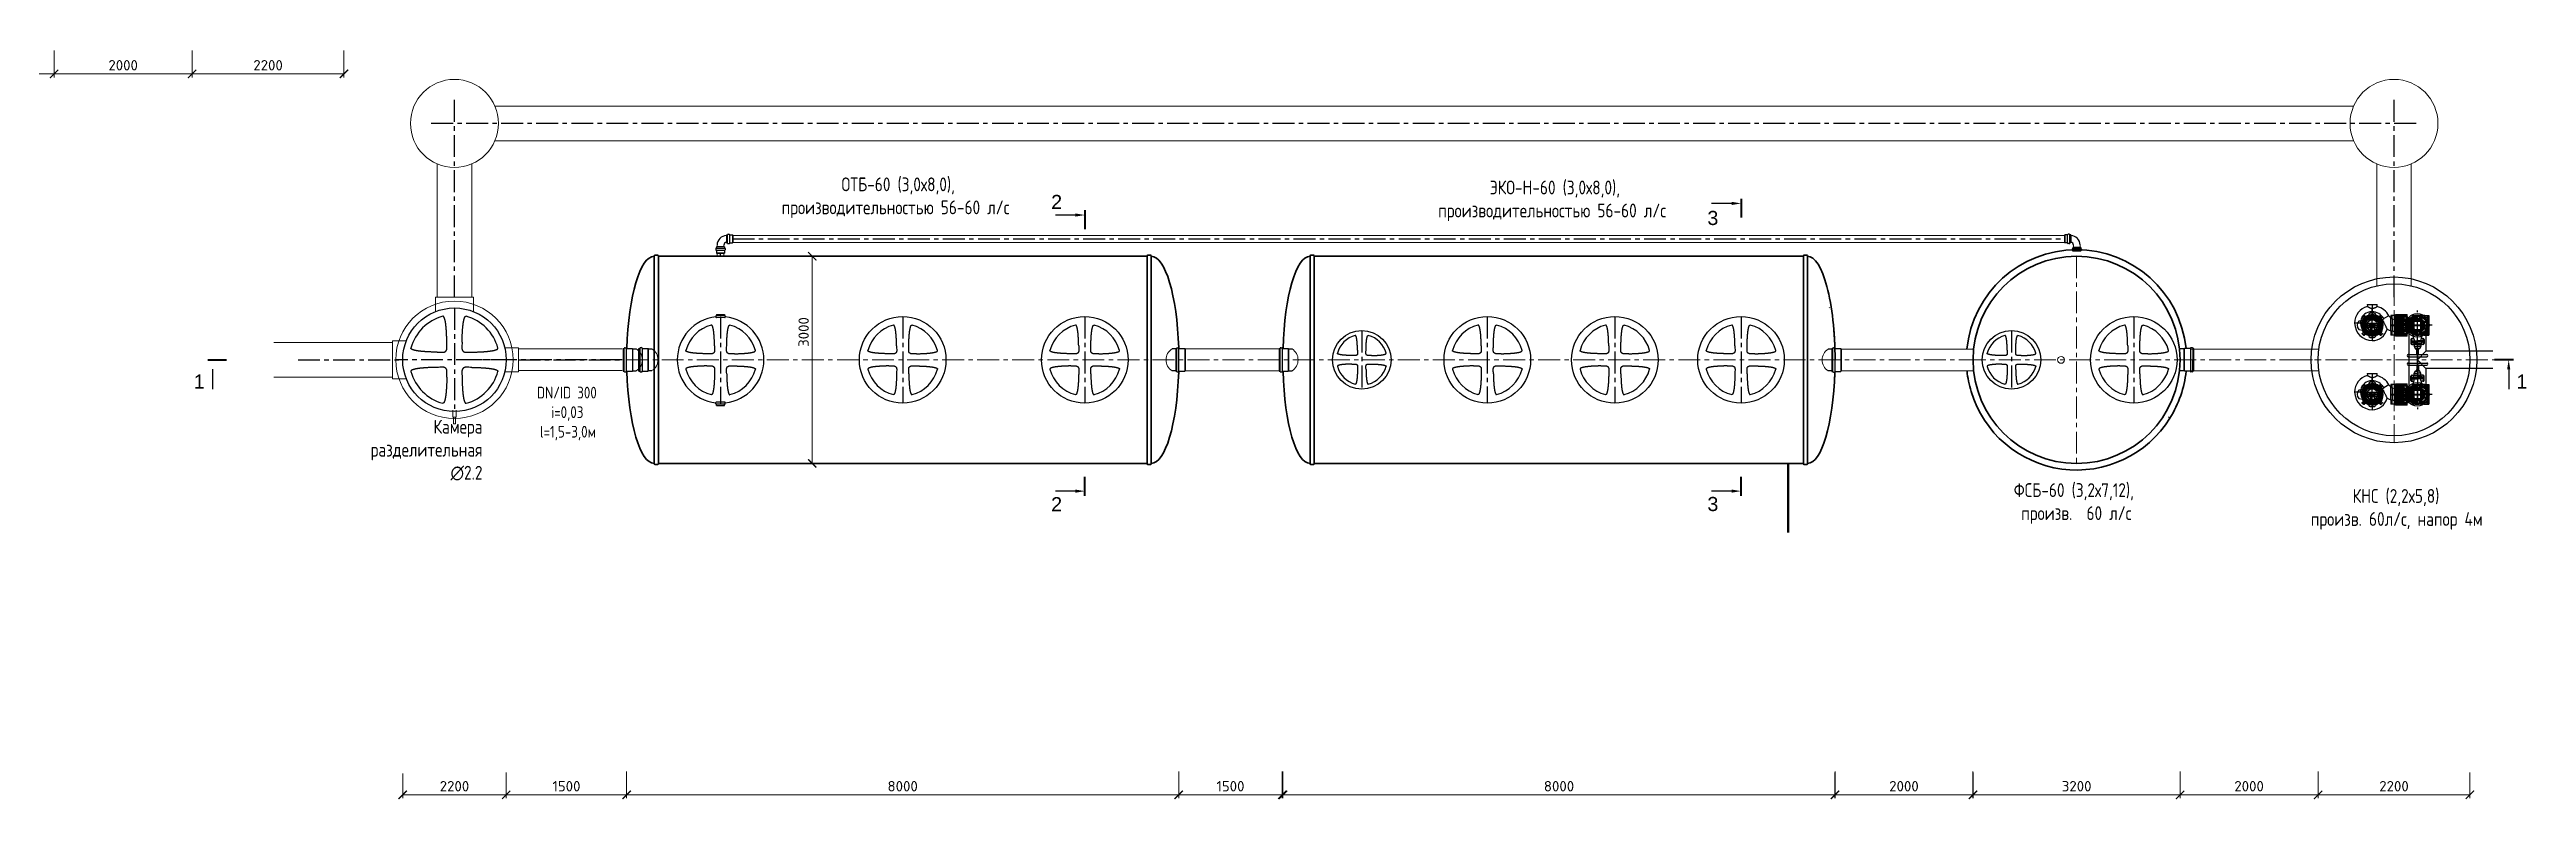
# Model space of a CAD drawing. Header units: millimetres. Extents: x 24859265 to 26550985, y 32092698 to 33532929.
# Drawn here: x 26271157 to 26307050, y 33043943 to 33054801 of the extents above; entities that cross this region are included whole.
import ezdxf

# ---------------------------------------------------------------- set-up
doc = ezdxf.new("R2010")
doc.units = ezdxf.units.MM
doc.linetypes.add('CENTER', pattern=[50.8, 31.75, -6.35, 6.35, -6.35])
doc.linetypes.add('осевая', pattern=[50.8, 31.75, -6.35, 6.35, -6.35])
for name, color, linetype in [('CL', 1, 'CENTER'), ('Mitat', 1, 'Continuous'), ('OUTLINE', 6, 'Continuous'), ('VIS', 7, 'Continuous'), ('Системный слой', 7, 'Continuous')]:
    doc.layers.add(name, color=color, linetype=linetype)
doc.layers.add('Труба профиль', color=7, linetype='Continuous', lineweight=50)
doc.styles.add('ARTEM Arial', font='simplex.shx')
doc.styles.add('ARTEM GOST', font='GOST_0.TTF')
doc.styles.get("Standard").update_dxf_attribs({"font": 'arial.ttf'})
doc.dimstyles.new('ARTEM', dxfattribs={"dimtxt": 70, "dimasz": 50, "dimexe": 35, "dimexo": 15, "dimgap": 10, "dimtad": 1, "dimdec": 0, "dimtxsty": 'ARTEM Arial', "dimcen": 2.5, "dimclrd": 7, "dimclre": 7, "dimclrt": 7, "dimadec": 0, "dimazin": 0, "dimtfac": 1, "dimtdec": 0, "dimtmove": 0, "dimatfit": 3, "dimfxl": 1, "dimlwd": 15, "dimlwe": 15, "dimarcsym": 0})

msp = doc.modelspace()

# ---------------------------------------------------------------- texts
at = {"lineweight": 20, "style": 'ARTEM GOST'}
for s, insert, char_height, width, attachment_point in [('\\pi918.17;ОТБ-60 (3,0х8,0), \\P\\pi49.688;производительностью 56-60 л/с', (26281716.1423, 33052949.427), 200, 3508.95414, 1), ('\\pi796.65;ЭКО-Н-60 (3,0х8,0), \\P\\pi49.688;производительностью 56-60 л/с', (26291230.5179, 33052903.9768), 200, 3508.95414, 1), ('\\pi121.37;DN/ID 300\\P\\pi328.06;i=0,03\\P\\pi163.96;l=1,5-3,0м', (26278098.487, 33049918.6558), 170, 1105.61104, 1), ('Камера \\Pразделительная \\P∅2.2', (26277431.1938, 33049440.2558), 200, 3048.508414, 3), ('\\pi264.77;ФСБ-60 (3,2х7,12), \\P\\pi372.06;произв.  60 л/с', (26299356.5242, 33048521.6519), 200, 2330.966134, 1), ('\\pi1060.6;КНС (2,2х5,8)\\P\\pi453.28;произв. 60л/с, напор 4м', (26303471.4215, 33048436.9806), 200, 2991.63849, 1)]:
    msp.add_mtext(s, dxfattribs=dict(at, insert=insert, char_height=char_height, width=width, attachment_point=attachment_point))
at = {"color": 1, "lineweight": 25, "char_height": 204.75}
for s, insert, attachment_point in [('{\\fArial|b0|i0|c204|p34;2}', (26285830.448, 33052696.9988), 3), ('{\\fArial|b0|i0|c204|p34;3}', (26295340.1577, 33052465.0664), 3), ('{\\fArial|b0|i0|c204|p34;1}', (26273405.9039, 33050096.192), 3), ('{\\fArial|b0|i0|c0|p34;1}', (26306905.3516, 33050096.0783), 1), ('{\\fArial|b0|i0|c204|p34;2}', (26285830.448, 33048114.9837), 9), ('{\\fArial|b0|i0|c204|p34;3}', (26295340.1577, 33048115.2905), 9)]:
    msp.add_mtext(s, dxfattribs=dict(at, insert=insert, attachment_point=attachment_point))

# ---------------------------------------------------------------- blocks, each defined once
blk = doc.blocks.new('_ArchTick')
at = {"color": 0, "linetype": 'ByBlock', "const_width": 0.15}
blk.add_lwpolyline([(-0.5, -0.5), (0.5, 0.5)], dxfattribs=at)
blk = doc.blocks.new('*D180')
at = {"color": 7, "lineweight": 15, "transparency": 16777216}
for p, q in [((26279995, 33051808), (26282260, 33051808)), ((26282210, 33051808), (26282210, 33048808)), ((26279995, 33048808), (26282260, 33048808))]:
    blk.add_line(p, q, dxfattribs=at)
at = {"color": 7, "lineweight": 15, "transparency": 16777216, "xscale": 120, "yscale": 120, "zscale": 120}
for p, rotation in [((26282210, 33051808), 90), ((26282210, 33048808), 270)]:
    blk.add_blockref('_ArchTick', p, dxfattribs=dict(at, rotation=rotation))
at = {"color": 7, "lineweight": 20, "transparency": 16777216, "insert": (26282085, 33050711), "char_height": 150, "attachment_point": 5, "rotation": 90, "style": 'ARTEM Arial'}
blk.add_mtext('3000', dxfattribs=at)
blk = doc.blocks.new('*D184')
at = {"color": 7, "lineweight": 15, "transparency": 16777216}
for p, q in [((26273224, 33054771), (26273224, 33054399)), ((26275424, 33054786), (26275424, 33054399)), ((26275424, 33054449), (26273224, 33054449))]:
    blk.add_line(p, q, dxfattribs=at)
at = {"color": 7, "lineweight": 15, "transparency": 16777216, "xscale": 120, "yscale": 120, "zscale": 120, "rotation": 180}
blk.add_blockref('_ArchTick', (26273224, 33054449), dxfattribs=at)
at = {"color": 7, "lineweight": 15, "transparency": 16777216, "xscale": 120, "yscale": 120, "zscale": 120}
blk.add_blockref('_ArchTick', (26275424, 33054449), dxfattribs=at)
at = {"color": 7, "lineweight": 20, "transparency": 16777216, "insert": (26274324, 33054574), "char_height": 150, "attachment_point": 5, "style": 'ARTEM Arial'}
blk.add_mtext('2200', dxfattribs=at)
blk = doc.blocks.new('*D185')
at = {"color": 7, "lineweight": 15, "transparency": 16777216}
for p, q in [((26271224, 33054771), (26271224, 33054399)), ((26273224, 33054786), (26273224, 33054399)), ((26273224, 33054449), (26271224, 33054449))]:
    blk.add_line(p, q, dxfattribs=at)
at = {"color": 7, "lineweight": 15, "transparency": 16777216, "xscale": 120, "yscale": 120, "zscale": 120, "rotation": 180}
blk.add_blockref('_ArchTick', (26271224, 33054449), dxfattribs=at)
at = {"color": 7, "lineweight": 15, "transparency": 16777216, "xscale": 120, "yscale": 120, "zscale": 120}
blk.add_blockref('_ArchTick', (26273224, 33054449), dxfattribs=at)
at = {"color": 7, "lineweight": 20, "transparency": 16777216, "insert": (26272224, 33054574), "char_height": 150, "attachment_point": 5, "style": 'ARTEM Arial'}
blk.add_mtext('2000', dxfattribs=at)
blk = doc.blocks.new('*D176')
at = {"color": 7, "lineweight": 15, "transparency": 16777216}
for p, q in [((26287520, 33044346), (26287520, 33043959)), ((26289020, 33044346), (26289020, 33043959)), ((26289020, 33044009), (26287520, 33044009))]:
    blk.add_line(p, q, dxfattribs=at)
at = {"color": 7, "lineweight": 15, "transparency": 16777216, "xscale": 120, "yscale": 120, "zscale": 120, "rotation": 180}
blk.add_blockref('_ArchTick', (26287520, 33044009), dxfattribs=at)
at = {"color": 7, "lineweight": 15, "transparency": 16777216, "xscale": 120, "yscale": 120, "zscale": 120}
blk.add_blockref('_ArchTick', (26289020, 33044009), dxfattribs=at)
at = {"color": 7, "lineweight": 20, "transparency": 16777216, "insert": (26288270, 33044134), "char_height": 150, "attachment_point": 5, "style": 'ARTEM Arial'}
blk.add_mtext('1500', dxfattribs=at)
blk = doc.blocks.new('*D177')
at = {"color": 7, "lineweight": 15, "transparency": 16777216}
for p, q in [((26279520, 33044346), (26279520, 33043959)), ((26287520, 33044331), (26287520, 33043959)), ((26287520, 33044009), (26279520, 33044009))]:
    blk.add_line(p, q, dxfattribs=at)
at = {"color": 7, "lineweight": 15, "transparency": 16777216, "xscale": 120, "yscale": 120, "zscale": 120, "rotation": 180}
blk.add_blockref('_ArchTick', (26279520, 33044009), dxfattribs=at)
at = {"color": 7, "lineweight": 15, "transparency": 16777216, "xscale": 120, "yscale": 120, "zscale": 120}
blk.add_blockref('_ArchTick', (26287520, 33044009), dxfattribs=at)
at = {"color": 7, "lineweight": 20, "transparency": 16777216, "insert": (26283520, 33044134), "char_height": 150, "attachment_point": 5, "style": 'ARTEM Arial'}
blk.add_mtext('8000', dxfattribs=at)
blk = doc.blocks.new('*D178')
at = {"color": 7, "lineweight": 15, "transparency": 16777216}
for p, q in [((26289031, 33044346), (26289031, 33043959)), ((26297031, 33044346), (26297031, 33043959)), ((26297031, 33044009), (26289031, 33044009))]:
    blk.add_line(p, q, dxfattribs=at)
at = {"color": 7, "lineweight": 15, "transparency": 16777216, "xscale": 120, "yscale": 120, "zscale": 120, "rotation": 180}
blk.add_blockref('_ArchTick', (26289031, 33044009), dxfattribs=at)
at = {"color": 7, "lineweight": 15, "transparency": 16777216, "xscale": 120, "yscale": 120, "zscale": 120}
blk.add_blockref('_ArchTick', (26297031, 33044009), dxfattribs=at)
at = {"color": 7, "lineweight": 20, "transparency": 16777216, "insert": (26293031, 33044134), "char_height": 150, "attachment_point": 5, "style": 'ARTEM Arial'}
blk.add_mtext('8000', dxfattribs=at)
blk = doc.blocks.new('*D179')
at = {"color": 7, "lineweight": 15, "transparency": 16777216}
for p, q in [((26287520, 33044346), (26287520, 33043959)), ((26289020, 33044346), (26289020, 33043959)), ((26289020, 33044009), (26287520, 33044009))]:
    blk.add_line(p, q, dxfattribs=at)
at = {"color": 7, "lineweight": 15, "transparency": 16777216, "xscale": 120, "yscale": 120, "zscale": 120, "rotation": 180}
blk.add_blockref('_ArchTick', (26287520, 33044009), dxfattribs=at)
at = {"color": 7, "lineweight": 15, "transparency": 16777216, "xscale": 120, "yscale": 120, "zscale": 120}
blk.add_blockref('_ArchTick', (26289020, 33044009), dxfattribs=at)
at = {"color": 7, "lineweight": 20, "transparency": 16777216, "insert": (26288270, 33044134), "char_height": 150, "attachment_point": 5, "style": 'ARTEM Arial'}
blk.add_mtext('1500', dxfattribs=at)
blk = doc.blocks.new('*D181')
at = {"color": 7, "lineweight": 15, "transparency": 16777216}
for p, q in [((26299032, 33044334), (26299032, 33043959)), ((26302032, 33044346), (26302032, 33043959)), ((26302032, 33044009), (26299032, 33044009))]:
    blk.add_line(p, q, dxfattribs=at)
at = {"color": 7, "lineweight": 15, "transparency": 16777216, "xscale": 120, "yscale": 120, "zscale": 120, "rotation": 180}
blk.add_blockref('_ArchTick', (26299032, 33044009), dxfattribs=at)
at = {"color": 7, "lineweight": 15, "transparency": 16777216, "xscale": 120, "yscale": 120, "zscale": 120}
blk.add_blockref('_ArchTick', (26302032, 33044009), dxfattribs=at)
at = {"color": 7, "lineweight": 20, "transparency": 16777216, "insert": (26300532, 33044134), "char_height": 150, "attachment_point": 5, "style": 'ARTEM Arial'}
blk.add_mtext('3200', dxfattribs=at)
blk = doc.blocks.new('*D182')
at = {"color": 7, "lineweight": 15, "transparency": 16777216}
for p, q in [((26302031, 33044331), (26302031, 33043959)), ((26304031, 33044346), (26304031, 33043959)), ((26304031, 33044009), (26302031, 33044009))]:
    blk.add_line(p, q, dxfattribs=at)
at = {"color": 7, "lineweight": 15, "transparency": 16777216, "xscale": 120, "yscale": 120, "zscale": 120, "rotation": 180}
blk.add_blockref('_ArchTick', (26302031, 33044009), dxfattribs=at)
at = {"color": 7, "lineweight": 15, "transparency": 16777216, "xscale": 120, "yscale": 120, "zscale": 120}
blk.add_blockref('_ArchTick', (26304031, 33044009), dxfattribs=at)
at = {"color": 7, "lineweight": 20, "transparency": 16777216, "insert": (26303031, 33044134), "char_height": 150, "attachment_point": 5, "style": 'ARTEM Arial'}
blk.add_mtext('2000', dxfattribs=at)
blk = doc.blocks.new('*D183')
at = {"color": 7, "lineweight": 15, "transparency": 16777216}
for p, q in [((26304031, 33044316), (26304031, 33043959)), ((26306231, 33044331), (26306231, 33043959)), ((26306231, 33044009), (26304031, 33044009))]:
    blk.add_line(p, q, dxfattribs=at)
at = {"color": 7, "lineweight": 15, "transparency": 16777216, "xscale": 120, "yscale": 120, "zscale": 120, "rotation": 180}
blk.add_blockref('_ArchTick', (26304031, 33044009), dxfattribs=at)
at = {"color": 7, "lineweight": 15, "transparency": 16777216, "xscale": 120, "yscale": 120, "zscale": 120}
blk.add_blockref('_ArchTick', (26306231, 33044009), dxfattribs=at)
at = {"color": 7, "lineweight": 20, "transparency": 16777216, "insert": (26305131, 33044134), "char_height": 150, "attachment_point": 5, "style": 'ARTEM Arial'}
blk.add_mtext('2200', dxfattribs=at)
blk = doc.blocks.new('*D186')
at = {"color": 7, "lineweight": 15, "transparency": 16777216}
for p, q in [((26297030, 33044331), (26297030, 33043959)), ((26299030, 33044346), (26299030, 33043959)), ((26299030, 33044009), (26297030, 33044009))]:
    blk.add_line(p, q, dxfattribs=at)
at = {"color": 7, "lineweight": 15, "transparency": 16777216, "xscale": 120, "yscale": 120, "zscale": 120, "rotation": 180}
blk.add_blockref('_ArchTick', (26297030, 33044009), dxfattribs=at)
at = {"color": 7, "lineweight": 15, "transparency": 16777216, "xscale": 120, "yscale": 120, "zscale": 120}
blk.add_blockref('_ArchTick', (26299030, 33044009), dxfattribs=at)
at = {"color": 7, "lineweight": 20, "transparency": 16777216, "insert": (26298030, 33044134), "char_height": 150, "attachment_point": 5, "style": 'ARTEM Arial'}
blk.add_mtext('2000', dxfattribs=at)
blk = doc.blocks.new('*D189')
at = {"color": 7, "lineweight": 15, "transparency": 16777216}
for p, q in [((26277775, 33044316), (26277775, 33043959)), ((26279520, 33044331), (26279520, 33043959)), ((26279520, 33044009), (26277775, 33044009))]:
    blk.add_line(p, q, dxfattribs=at)
at = {"color": 7, "lineweight": 15, "transparency": 16777216, "xscale": 120, "yscale": 120, "zscale": 120, "rotation": 180}
blk.add_blockref('_ArchTick', (26277775, 33044009), dxfattribs=at)
at = {"color": 7, "lineweight": 15, "transparency": 16777216, "xscale": 120, "yscale": 120, "zscale": 120}
blk.add_blockref('_ArchTick', (26279520, 33044009), dxfattribs=at)
at = {"color": 7, "lineweight": 20, "transparency": 16777216, "insert": (26278648, 33044134), "char_height": 150, "attachment_point": 5, "style": 'ARTEM Arial'}
blk.add_mtext('1500', dxfattribs=at)
blk = doc.blocks.new('*D190')
at = {"color": 7, "lineweight": 15, "transparency": 16777216}
for p, q in [((26276275, 33044316), (26276275, 33043959)), ((26277775, 33044331), (26277775, 33043959)), ((26277775, 33044009), (26276275, 33044009))]:
    blk.add_line(p, q, dxfattribs=at)
at = {"color": 7, "lineweight": 15, "transparency": 16777216, "xscale": 120, "yscale": 120, "zscale": 120, "rotation": 180}
blk.add_blockref('_ArchTick', (26276275, 33044009), dxfattribs=at)
at = {"color": 7, "lineweight": 15, "transparency": 16777216, "xscale": 120, "yscale": 120, "zscale": 120}
blk.add_blockref('_ArchTick', (26277775, 33044009), dxfattribs=at)
at = {"color": 7, "lineweight": 20, "transparency": 16777216, "insert": (26277025, 33044134), "char_height": 150, "attachment_point": 5, "style": 'ARTEM Arial'}
blk.add_mtext('2200', dxfattribs=at)
blk = doc.blocks.new('*D174')
at = {"color": 7, "lineweight": 15, "transparency": 16777216}
for p, q in [((26268224, 33054786), (26268224, 33054399)), ((26271224, 33054786), (26271224, 33054399)), ((26271224, 33054449), (26268224, 33054449))]:
    blk.add_line(p, q, dxfattribs=at)
at = {"color": 7, "lineweight": 15, "transparency": 16777216, "xscale": 120, "yscale": 120, "zscale": 120, "rotation": 180}
blk.add_blockref('_ArchTick', (26268224, 33054449), dxfattribs=at)
at = {"color": 7, "lineweight": 15, "transparency": 16777216, "xscale": 120, "yscale": 120, "zscale": 120}
blk.add_blockref('_ArchTick', (26271224, 33054449), dxfattribs=at)
at = {"color": 7, "lineweight": 20, "transparency": 16777216, "insert": (26269724, 33054574), "char_height": 150, "attachment_point": 5, "style": 'ARTEM Arial'}
blk.add_mtext('3200', dxfattribs=at)

# ---------------------------------------------------------------- dimensions: what is measured, and where the dimension line sits
at = {"lineweight": 20}
for base, p1, p2, text, picture, middle in [((26268223.6932, 33054448.6929), (26271223.6932, 33054801.0127), (26268223.6932, 33054801.0127), '3200', '*D174', (26269723.6932, 33054573.6929)), ((26276274.7519, 33044008.8816), (26277774.7519, 33044346.2014), (26276274.7519, 33044331.2014), '2200', '*D190', (26277024.7519, 33044133.8816)), ((26277774.7519, 33044008.8816), (26279520.2644, 33044346.2014), (26277774.7519, 33044331.2014), '1500', '*D189', (26278647.5082, 33044133.8816)), ((26299031.9466, 33044008.8816), (26302031.9533, 33044361.2014), (26299031.9466, 33044349.0449), '3200', '*D181', (26300531.95, 33044133.8816))]:
    dim = msp.add_linear_dim(base=base, p1=p1, p2=p2, angle=180, text=text, dimstyle='ARTEM', override={"dimtxt": 150, "dimasz": 120, "dimexe": 50, "dimgap": 50, "dimblk1": 'ArchTick', "dimblk2": 'ArchTick', "dimsah": 1}, dxfattribs=at)
    dim.commit()
    dim.dimension.update_dxf_attribs({"geometry": picture, "text_midpoint": middle})
for base, p1, p2, picture, middle in [((26271223.6932, 33054448.6929), (26273223.6932, 33054801.0127), (26271223.6932, 33054786.0127), '*D185', (26272223.6932, 33054573.6929)), ((26273223.6932, 33054448.6929), (26275423.6931, 33054801.0127), (26273223.6932, 33054786.0127), '*D184', (26274323.6932, 33054573.6929)), ((26279520.2644, 33044008.8816), (26287520.2644, 33044346.2014), (26279520.2644, 33044361.2014), '*D177', (26283520.2644, 33044133.8816)), ((26287520.2644, 33044008.8816), (26289020.2644, 33044361.2014), (26287520.2644, 33044361.2014), '*D176', (26288270.2644, 33044133.8816)), ((26287520.2644, 33044008.8816), (26289020.2644, 33044361.2014), (26287520.2644, 33044361.2014), '*D179', (26288270.2644, 33044133.8816)), ((26289030.6443, 33044008.8816), (26297030.9466, 33044361.2014), (26289030.6443, 33044361.2014), '*D178', (26293030.7955, 33044133.8816)), ((26297029.9399, 33044008.8816), (26299029.9399, 33044361.2014), (26297029.9399, 33044346.2014), '*D186', (26298029.9399, 33044133.8816)), ((26302030.9466, 33044008.8816), (26304030.9466, 33044361.2014), (26302030.9466, 33044346.2014), '*D182', (26303030.9466, 33044133.8816)), ((26304030.9466, 33044008.8816), (26306230.9466, 33044346.2014), (26304030.9466, 33044331.2014), '*D183', (26305130.9466, 33044133.8816))]:
    dim = msp.add_linear_dim(base=base, p1=p1, p2=p2, angle=180, dimstyle='ARTEM', override={"dimtxt": 150, "dimasz": 120, "dimexe": 50, "dimgap": 50, "dimblk1": 'ArchTick', "dimblk2": 'ArchTick', "dimsah": 1}, dxfattribs=at)
    dim.commit()
    dim.dimension.update_dxf_attribs({"geometry": picture, "text_midpoint": middle})
dim = msp.add_linear_dim(base=(26282209.5528, 33048807.8461), p1=(26279980.2644, 33051807.8461), p2=(26279980.2644, 33048807.8461), angle=90, dimstyle='ARTEM', override={"dimtxt": 150, "dimasz": 120, "dimexe": 50, "dimgap": 50, "dimblk1": 'ArchTick', "dimblk2": 'ArchTick', "dimsah": 1}, dxfattribs=at)
dim.commit()
dim.dimension.update_dxf_attribs({"geometry": '*D180', "text_midpoint": (26282209.5528, 33050711.4581), "dimtype": 160})

# ---------------------------------------------------------------- linework, layer by layer
at = {"color": 1, "linetype": 'осевая', "lineweight": 25, "ltscale": 10}
for p, q in [((26277024.7519, 33051213.5825), (26277024.7519, 33054131.5258)), ((26305130.9466, 33051213.5825), (26305130.9466, 33054131.5258)), ((26305452.2721, 33053731.5258), (26276624.7519, 33053731.5258)), ((26280881.9863, 33051807.8461), (26280881.9863, 33051848.0718)), ((26281055.7499, 33052059.1011), (26300354.48, 33052059.073)), ((26277024.7519, 33051059.1649), (26277024.7519, 33049559.1649)), ((26280881.8715, 33050935.223), (26280881.8715, 33049680.4742)), ((26283520.2644, 33050935.2233), (26283520.2644, 33049680.4744)), ((26286158.6573, 33050935.223), (26286158.6573, 33049680.4742)), ((26291991.9086, 33050935.8395), (26291991.9086, 33049681.0907)), ((26293839.7132, 33050935.4162), (26293839.7132, 33049680.6673)), ((26295668.529, 33050935.5298), (26295668.529, 33049680.7809)), ((26301359.8763, 33050935.3046), (26301359.8763, 33049680.5557)), ((26290172.5719, 33050733.577), (26290172.5719, 33049883.577)), ((26299587.7581, 33050733.0887), (26299587.7581, 33049883.0887)), ((26274758.0202, 33050309.1649), (26276258.0202, 33050309.1649)), ((26277874.7519, 33050309.1649), (26276174.7519, 33050309.1649)), ((26279454.0495, 33050309.1649), (26277154.0495, 33050309.1649)), ((26277954.0495, 33050309.1649), (26279454.0495, 33050309.1649))]:
    msp.add_line(p, q, dxfattribs=at)
at = {"lineweight": 20}
for p, q in [((26304544.9045, 33053981.5258), (26277610.794, 33053981.5258)), ((26304544.9045, 33053481.5258), (26277610.794, 33053481.5258)), ((26276774.7519, 33051213.5825), (26276774.7519, 33053145.4836)), ((26277274.7519, 33051213.5825), (26277274.7519, 33053145.4836)), ((26304880.9466, 33051379.2078), (26304880.9466, 33053145.4836)), ((26305380.9466, 33051379.2078), (26305380.9466, 33053145.4836)), ((26280829.6943, 33051848.0718), (26280829.6943, 33051807.8461)), ((26280829.6949, 33051971.6755), (26280829.6949, 33051942.3674)), ((26280929.2431, 33051807.8461), (26280929.2215, 33051848.0718)), ((26280929.5537, 33051942.3674), (26280929.5405, 33051972.1936)), ((26300354.5096, 33052109.0689), (26281060.0479, 33052109.0998)), ((26300354.48, 33052009.1369), (26281060.1955, 33052009.1141)), ((26300484.9497, 33051934.6778), (26300484.9497, 33051969.0037)), ((26300484.9497, 33051934.6778), (26300484.9497, 33051969.0037)), ((26300484.9497, 33051934.6778), (26300484.9497, 33051934.6778)), ((26300583.8456, 33051934.6778), (26300583.8456, 33051934.6778)), ((26300584.9497, 33051934.6778), (26300584.9497, 33051971.8465)), ((26300584.9497, 33051971.8465), (26300584.9497, 33051934.6778)), ((26280831.9863, 33050966.5769), (26280831.9863, 33050966.5769)), ((26280930.8822, 33050966.5769), (26280930.8822, 33050966.5769)), ((26305469.3614, 33050807.9935), (26305469.3614, 33049807.9935)), ((26274408.0201, 33050559.1649), (26276125.5746, 33050559.1649)), ((26279454.0495, 33050466.6649), (26277954.0495, 33050466.6649)), ((26287612.5514, 33050465.3461), (26288972.901, 33050465.3461)), ((26297119.6922, 33050464.1811), (26299039.08, 33050464.1811)), ((26302180.5651, 33050464.1811), (26304042.0915, 33050464.1811)), ((26274408.0201, 33050059.1649), (26276125.5746, 33050059.1649)), ((26279454.0495, 33050151.6649), (26277954.0495, 33050151.6649)), ((26287612.5514, 33050150.3461), (26288972.901, 33050150.3461)), ((26297119.6922, 33050149.1811), (26299039.3357, 33050149.1811)), ((26302180.5651, 33050149.1811), (26304042.4713, 33050149.1811)), ((26276999.7519, 33049479.6162), (26276999.7519, 33049579.6162)), ((26280831.9863, 33049649.1202), (26280831.9863, 33049649.1202)), ((26280930.8822, 33049649.1202), (26280930.8822, 33049649.1202))]:
    msp.add_line(p, q, dxfattribs=at)
at = {"color": 1, "lineweight": 40}
for p, q in [((26295668.367, 33052641.4867), (26295668.367, 33052368.4867)), ((26286158.6573, 33052473.4216), (26286158.6573, 33052200.4216)), ((26273449.9637, 33050307.8486), (26273722.9637, 33050307.8486)), ((26306861.2918, 33050307.7349), (26306588.2918, 33050307.7349)), ((26286158.6573, 33048338.5609), (26286158.6573, 33048611.5609)), ((26295668.367, 33048338.8677), (26295668.367, 33048611.8677))]:
    msp.add_line(p, q, dxfattribs=at)
at = {"color": 7, "lineweight": 25}
for p, q in [((26280811.5752, 33051918.6674), (26280811.5752, 33051903.3674)), ((26280820.2752, 33051927.3674), (26280938.8752, 33051927.3674)), ((26280820.2752, 33051894.6674), (26280938.8752, 33051894.6674)), ((26280937.2752, 33051942.3674), (26280821.8752, 33051942.3674)), ((26280821.8752, 33051942.3674), (26280821.8752, 33051927.3674)), ((26280821.8752, 33051894.6674), (26280821.8752, 33051852.5174)), ((26280829.5752, 33051848.0718), (26280821.8752, 33051852.5174)), ((26280929.5752, 33051848.0718), (26280937.2752, 33051852.5174)), ((26280937.2752, 33051942.3674), (26280937.2752, 33051927.3674)), ((26280937.2752, 33051894.6674), (26280937.2752, 33051852.5174)), ((26280947.5752, 33051918.6674), (26280947.5752, 33051903.3674)), ((26280965.8999, 33052116.5442), (26280965.8999, 33052001.1442)), ((26280965.8999, 33052116.5442), (26280980.8999, 33052116.5442)), ((26280965.8999, 33052001.1442), (26280980.8999, 33052001.1442)), ((26280980.8999, 33051999.5442), (26280980.8999, 33052118.1442)), ((26280989.5999, 33052126.8442), (26281004.8999, 33052126.8442)), ((26280989.5999, 33051990.8442), (26281004.8999, 33051990.8442)), ((26281013.5999, 33051999.5442), (26281013.5999, 33052118.1442)), ((26281013.5999, 33052116.5442), (26281055.7499, 33052116.5442)), ((26281013.5999, 33052001.1442), (26281055.7499, 33052001.1442)), ((26281060.1955, 33052108.8442), (26281055.7499, 33052116.5442)), ((26281060.1955, 33052008.8442), (26281055.7499, 33052001.1442)), ((26300354.4491, 33052109.0152), (26300358.8947, 33052116.7152)), ((26300354.4491, 33052009.0152), (26300358.8947, 33052001.3152)), ((26300401.0447, 33052116.7152), (26300358.8947, 33052116.7152)), ((26300401.0447, 33052001.3152), (26300358.8947, 33052001.3152)), ((26300401.0447, 33051999.7152), (26300401.0447, 33052118.3152)), ((26300425.0447, 33052127.0152), (26300409.7447, 33052127.0152)), ((26300425.0447, 33051991.0152), (26300409.7447, 33051991.0152)), ((26300433.7447, 33051999.7152), (26300433.7447, 33052118.3152)), ((26300448.7447, 33052116.7152), (26300433.7447, 33052116.7152)), ((26300448.7447, 33052001.3152), (26300433.7447, 33052001.3152)), ((26300448.7447, 33052116.7152), (26300448.7447, 33052001.3152)), ((26300465.8456, 33051910.9778), (26300465.8456, 33051895.6778)), ((26300474.5456, 33051919.6778), (26300593.1456, 33051919.6778)), ((26300474.5456, 33051886.9778), (26300593.1456, 33051886.9778)), ((26300591.5456, 33051934.6778), (26300476.1456, 33051934.6778)), ((26300476.1456, 33051934.6778), (26300476.1456, 33051919.6778)), ((26300591.5456, 33051934.6778), (26300591.5456, 33051919.6778)), ((26300601.8456, 33051910.9778), (26300601.8456, 33051895.6778)), ((26280813.9863, 33050942.8769), (26280813.9863, 33050927.5769)), ((26280941.2863, 33050951.5769), (26280822.6863, 33050951.5769)), ((26280941.2863, 33050918.8769), (26280822.6863, 33050918.8769)), ((26280824.2863, 33050966.5769), (26280939.6863, 33050966.5769)), ((26280824.2863, 33050966.5769), (26280824.2863, 33050951.5769)), ((26280939.6863, 33050966.5769), (26280939.6863, 33050951.5769)), ((26280949.9863, 33050942.8769), (26280949.9863, 33050927.5769)), ((26296952.8492, 33051060.1464), (26296945.7344, 33051065.4787)), ((26279470.7812, 33050473.0446), (26279470.7812, 33050142.6446)), ((26279470.7812, 33050473.0446), (26279485.7812, 33050473.0446)), ((26279485.7812, 33050141.0446), (26279485.7812, 33050474.6446)), ((26279494.4812, 33050483.3446), (26279509.7812, 33050483.3446)), ((26279518.4812, 33050141.0446), (26279518.4812, 33050474.6446)), ((26279518.4812, 33050473.0446), (26279602.7812, 33050473.0446)), ((26279607.2268, 33050465.3446), (26279602.7812, 33050473.0446)), ((26279607.2268, 33050465.3446), (26279659.44, 33050465.3446)), ((26279698.3716, 33050143.9649), (26279698.3716, 33050474.3649)), ((26279698.3716, 33050474.3649), (26279713.3716, 33050474.3649)), ((26279713.3716, 33050475.9649), (26279713.3716, 33050142.3649)), ((26279722.0716, 33050484.6649), (26279737.3716, 33050484.6649)), ((26279746.0716, 33050475.9649), (26279746.0716, 33050142.3649)), ((26279746.0716, 33050474.3649), (26279830.3716, 33050474.3649)), ((26279834.8172, 33050466.6649), (26279830.3716, 33050474.3649)), ((26279834.8172, 33050466.6649), (26279887.0304, 33050466.6649)), ((26287476.1058, 33050465.3461), (26287423.8926, 33050465.3461)), ((26287476.1058, 33050473.0461), (26287476.1058, 33050142.6461)), ((26287476.1058, 33050473.0461), (26287491.1058, 33050473.0461)), ((26287491.1058, 33050141.0461), (26287491.1058, 33050474.6461)), ((26287499.8058, 33050483.3461), (26287515.1058, 33050483.3461)), ((26287523.8058, 33050141.0461), (26287523.8058, 33050474.6461)), ((26287523.8058, 33050473.0461), (26287608.1058, 33050473.0461)), ((26287612.5514, 33050465.3461), (26287608.1058, 33050473.0461)), ((26288974.3476, 33050473.0446), (26288974.3476, 33050142.6446)), ((26288974.3476, 33050473.0446), (26288989.3476, 33050473.0446)), ((26288989.3476, 33050141.0446), (26288989.3476, 33050474.6446)), ((26288998.0476, 33050483.3446), (26289013.3476, 33050483.3446)), ((26289022.0476, 33050141.0446), (26289022.0476, 33050474.6446)), ((26289022.0476, 33050473.0446), (26289106.3476, 33050473.0446)), ((26289110.7932, 33050465.3446), (26289106.3476, 33050473.0446)), ((26289110.7932, 33050465.3446), (26289163.0064, 33050465.3446)), ((26296983.2466, 33050464.1811), (26296931.0334, 33050464.1811)), ((26296983.2466, 33050471.8811), (26296983.2466, 33050141.4811)), ((26296983.2466, 33050471.8811), (26296998.2466, 33050471.8811)), ((26296998.2466, 33050139.8811), (26296998.2466, 33050473.4811)), ((26297006.9466, 33050482.1811), (26297022.2466, 33050482.1811)), ((26297030.9466, 33050139.8811), (26297030.9466, 33050473.4811)), ((26297030.9466, 33050471.8811), (26297115.2466, 33050471.8811)), ((26302091.9957, 33050465.5569), (26302026.2573, 33050465.6196)), ((26302091.9957, 33050465.5569), (26302096.4486, 33050473.2527)), ((26302180.7486, 33050473.1723), (26302096.4486, 33050473.2527)), ((26302180.7501, 33050474.7723), (26302180.4322, 33050141.1725)), ((26302204.7584, 33050483.4495), (26302189.4584, 33050483.464)), ((26302213.4501, 33050474.7412), (26302213.1322, 33050141.1413)), ((26302228.4486, 33050473.1269), (26302213.4486, 33050473.1412)), ((26302228.1337, 33050142.727), (26302228.4486, 33050473.1269)), ((26279470.7812, 33050142.6446), (26279485.7812, 33050142.6446)), ((26279494.4812, 33050132.3446), (26279509.7812, 33050132.3446)), ((26279518.4812, 33050142.6446), (26279602.7812, 33050142.6446)), ((26279607.2268, 33050150.3446), (26279602.7812, 33050142.6446)), ((26279607.2268, 33050150.3446), (26279659.44, 33050150.3446)), ((26279698.3716, 33050143.9649), (26279713.3716, 33050143.9649)), ((26279722.0716, 33050133.6649), (26279737.3716, 33050133.6649)), ((26279746.0716, 33050143.9649), (26279830.3716, 33050143.9649)), ((26279834.8172, 33050151.6649), (26279830.3716, 33050143.9649)), ((26279834.8172, 33050151.6649), (26279887.0304, 33050151.6649)), ((26287476.1058, 33050150.3461), (26287423.8926, 33050150.3461)), ((26287476.1058, 33050142.6461), (26287491.1058, 33050142.6461)), ((26287499.8058, 33050132.3461), (26287515.1058, 33050132.3461)), ((26287523.8058, 33050142.6461), (26287608.1058, 33050142.6461)), ((26287612.5514, 33050150.3461), (26287608.1058, 33050142.6461)), ((26288974.3476, 33050142.6446), (26288989.3476, 33050142.6446)), ((26288998.0476, 33050132.3446), (26289013.3476, 33050132.3446)), ((26289022.0476, 33050142.6446), (26289106.3476, 33050142.6446)), ((26289110.7932, 33050150.3446), (26289106.3476, 33050142.6446)), ((26289110.7932, 33050150.3446), (26289163.0064, 33050150.3446)), ((26296983.2466, 33050149.1811), (26296931.0334, 33050149.1811)), ((26296983.2466, 33050141.4811), (26296998.2466, 33050141.4811)), ((26297006.9466, 33050131.1811), (26297022.2466, 33050131.1811)), ((26297030.9466, 33050141.4811), (26297115.2466, 33050141.4811)), ((26302096.1411, 33050150.5528), (26302025.9571, 33050150.6197)), ((26302180.4337, 33050142.7725), (26302096.1337, 33050142.8528)), ((26302204.4366, 33050132.4496), (26302189.1366, 33050132.4642)), ((26302228.1337, 33050142.727), (26302213.1337, 33050142.7413)), ((26280813.9863, 33049672.8202), (26280813.9863, 33049688.1202)), ((26280941.2863, 33049696.8202), (26280822.6863, 33049696.8202)), ((26280949.9863, 33049672.8202), (26280949.9863, 33049688.1202)), ((26280941.2863, 33049664.1202), (26280822.6863, 33049664.1202)), ((26280824.2863, 33049649.1202), (26280824.2863, 33049664.1202)), ((26280824.2863, 33049649.1202), (26280939.6863, 33049649.1202)), ((26280939.6863, 33049649.1202), (26280939.6863, 33049664.1202)), ((26301862.7659, 33049483.6406), (26301863.2335, 33049474.7617))]:
    msp.add_line(p, q, dxfattribs=at)
at = {"color": 1, "linetype": 'осевая', "lineweight": 15, "ltscale": 10}
for p, q in [((26300530.9157, 33051807.8922), (26300530.9157, 33048807.8922)), ((26305130.9466, 33051407.9935), (26305130.9466, 33049107.9935)), ((26279520.7825, 33050309.2318), (26299030.9164, 33050306.3897)), ((26298898.6813, 33050307.9324), (26304030.9466, 33050307.995)), ((26303630.9466, 33050307.8732), (26306630.9466, 33050307.8732))]:
    msp.add_line(p, q, dxfattribs=at)
for p, q in [((26304743.3614, 33051107.9935), (26304744.7595, 33051081.3149)), ((26304743.3614, 33051107.9935), (26304888.3614, 33051107.9935)), ((26304815.8614, 33051115.3435), (26304815.8614, 33050953.6435)), ((26304886.8665, 33051079.4699), (26304888.3614, 33051107.9935)), ((26304603.8806, 33050840.9935), (26304560.8614, 33050840.9935)), ((26304645.8614, 33050840.9935), (26304603.8806, 33050840.9935)), ((26304673.3614, 33050876.8549), (26304619.6614, 33050867.9935)), ((26304619.6614, 33050747.9935), (26304673.3614, 33050739.1321)), ((26304669.9752, 33050925.5954), (26304717.0784, 33050878.4922)), ((26304675.8614, 33050892.9034), (26304673.3614, 33050891.9935)), ((26304673.3614, 33050891.9935), (26304673.3614, 33050723.9935)), ((26304717.6026, 33050904.178), (26304675.8614, 33050892.9935)), ((26304676.7994, 33050893.2448), (26304675.8614, 33050892.9034)), ((26304675.8614, 33050892.9935), (26304675.8614, 33050866.9935)), ((26304675.8614, 33050866.9935), (26304678.3614, 33050862.9935)), ((26304678.3614, 33050752.9935), (26304675.8614, 33050748.9935)), ((26304675.8614, 33050748.9935), (26304675.8614, 33050722.9935)), ((26304718.215, 33050908.3189), (26304676.7994, 33050893.2448)), ((26304678.3614, 33050862.9935), (26304678.3614, 33050752.9935)), ((26304680.6808, 33050876.9935), (26304701.6808, 33050876.9935)), ((26304684.6114, 33050807.9935), (26304947.1114, 33050807.9935)), ((26304688.5958, 33050900.7821), (26304685.1143, 33050913.775)), ((26304694.8413, 33050880.3994), (26304686.62, 33050879.0428)), ((26304690.2769, 33050894.5081), (26304688.5958, 33050900.7821)), ((26304691.1808, 33050866.4935), (26304691.1808, 33050887.4935)), ((26304691.1808, 33050728.4935), (26304691.1808, 33050749.4935)), ((26304745.3627, 33050906.7764), (26304698.2594, 33050953.8797)), ((26304710.0798, 33050938.7405), (26304723.0728, 33050935.2591)), ((26304714.9681, 33050813.9935), (26304771.8614, 33050813.9935)), ((26304714.9681, 33050801.9935), (26304771.8614, 33050801.9935)), ((26304717.3226, 33050838.9935), (26304914.4001, 33050838.9935)), ((26304717.3226, 33050776.9935), (26304914.4001, 33050776.9935)), ((26304723.0728, 33050935.2591), (26304729.3467, 33050933.578)), ((26304724.2283, 33050838.9935), (26304724.2283, 33050813.9935)), ((26304724.2283, 33050776.9935), (26304724.2283, 33050801.9935)), ((26304733.8876, 33050838.9935), (26304733.8876, 33050813.9935)), ((26304733.8876, 33050776.9935), (26304733.8876, 33050801.9935)), ((26304734.8614, 33050838.9935), (26304734.8614, 33050813.9935)), ((26304734.8614, 33050801.9935), (26304734.8614, 33050776.9935)), ((26304746.8614, 33050838.9935), (26304746.8614, 33050813.9935)), ((26304746.8614, 33050801.9935), (26304746.8614, 33050776.9935)), ((26304765.8614, 33050962.9935), (26304765.8614, 33050957.3463)), ((26304771.8614, 33050813.9935), (26304783.6326, 33050813.9935)), ((26304771.8614, 33050813.9935), (26304771.8614, 33050801.9935)), ((26304771.8614, 33050801.9935), (26304783.6326, 33050801.9935)), ((26304776.8614, 33050838.9935), (26304776.8614, 33050813.9935)), ((26304776.8614, 33050776.9935), (26304776.8614, 33050801.9935)), ((26304783.6326, 33050838.9935), (26304783.6326, 33050813.9935)), ((26304783.6326, 33050776.9935), (26304783.6326, 33050801.9935)), ((26304845.8614, 33050982.9935), (26304785.8614, 33050982.9935)), ((26304788.3614, 33050807.9935), (26304843.3614, 33050807.9935)), ((26304788.3614, 33050807.9935), (26304788.3614, 33050686.056)), ((26304809.8614, 33051054.0513), (26304809.8614, 33051004.9935)), ((26304815.8614, 33050676.7435), (26304815.8614, 33050939.2435)), ((26304843.3614, 33050807.9935), (26304843.3614, 33050686.056)), ((26304848.0901, 33050813.9935), (26304848.0901, 33050838.9935)), ((26304848.0901, 33050813.9935), (26304859.8614, 33050813.9935)), ((26304848.0901, 33050801.9935), (26304859.8614, 33050801.9935)), ((26304848.0901, 33050801.9935), (26304848.0901, 33050776.9935)), ((26304854.8614, 33050838.9935), (26304854.8614, 33050813.9935)), ((26304854.8614, 33050776.9935), (26304854.8614, 33050801.9935)), ((26304859.8614, 33050813.9935), (26304916.7547, 33050813.9935)), ((26304859.8614, 33050801.9935), (26304859.8614, 33050813.9935)), ((26304859.8614, 33050801.9935), (26304916.7547, 33050801.9935)), ((26304865.8614, 33050957.3463), (26304865.8614, 33050962.9935)), ((26304884.8614, 33050838.9935), (26304884.8614, 33050813.9935)), ((26304884.8614, 33050801.9935), (26304884.8614, 33050776.9935)), ((26304933.4633, 33050953.8797), (26304886.36, 33050906.7764)), ((26304896.8614, 33050838.9935), (26304896.8614, 33050813.9935)), ((26304896.8614, 33050801.9935), (26304896.8614, 33050776.9935)), ((26304897.8351, 33050838.9935), (26304897.8351, 33050813.9935)), ((26304897.8351, 33050776.9935), (26304897.8351, 33050801.9935)), ((26304902.376, 33050933.578), (26304908.6499, 33050935.2591)), ((26304907.4944, 33050838.9935), (26304907.4944, 33050813.9935)), ((26304907.4944, 33050776.9935), (26304907.4944, 33050801.9935)), ((26304908.6499, 33050935.2591), (26304921.6429, 33050938.7405)), ((26304954.9233, 33050893.2448), (26304913.5078, 33050908.3189)), ((26304955.8614, 33050892.9935), (26304914.1201, 33050904.178)), ((26304961.7476, 33050925.5954), (26304914.6443, 33050878.4922)), ((26304930.042, 33050876.9935), (26304951.042, 33050876.9935)), ((26304948.0861, 33050883.6047), (26304938.1432, 33050877.8061)), ((26304940.542, 33050866.4935), (26304940.542, 33050887.4935)), ((26304940.542, 33050728.4935), (26304940.542, 33050749.4935)), ((26304943.127, 33050900.7821), (26304941.4459, 33050894.5081)), ((26304946.6084, 33050913.775), (26304943.127, 33050900.7821)), ((26304948.2443, 33050883.697), (26304958.3614, 33050889.5971)), ((26304953.3614, 33050862.9935), (26304955.8614, 33050866.9935)), ((26304953.3614, 33050752.9935), (26304953.3614, 33050862.9935)), ((26304955.8614, 33050748.9935), (26304953.3614, 33050752.9935)), ((26304955.8614, 33050892.9034), (26304954.9233, 33050893.2448)), ((26304955.8614, 33050866.9935), (26304955.8614, 33050892.9935)), ((26304958.3614, 33050891.9935), (26304955.8614, 33050892.9034)), ((26304955.8614, 33050722.9935), (26304955.8614, 33050748.9935)), ((26304958.3614, 33050889.5971), (26304984.3556, 33050904.7567)), ((26304958.3614, 33050723.9935), (26304958.3614, 33050891.9935)), ((26305057.7814, 33050947.5779), (26304984.3556, 33050904.7567)), ((26305134.3614, 33050950.4935), (26305084.3614, 33050950.4935)), ((26305084.3614, 33050950.4935), (26305084.3614, 33050916.8788)), ((26305084.3614, 33050946.107), (26305102.3614, 33050946.107)), ((26305084.3614, 33050731.4871), (26305084.3614, 33050916.8788)), ((26305084.3614, 33050812.9935), (26305611.7736, 33050812.9935)), ((26305084.3614, 33050802.9935), (26305611.7736, 33050802.9935)), ((26305102.3614, 33050905.2406), (26305102.3614, 33050950.4935)), ((26305102.3614, 33050905.2406), (26305102.3614, 33050812.9935)), ((26305102.3614, 33050802.9935), (26305102.3614, 33050727.5745)), ((26305133.8614, 33050915.4935), (26305154.8614, 33050915.4935)), ((26305134.3614, 33050950.4935), (26305134.3614, 33050915.4935)), ((26305144.3614, 33050904.9935), (26305144.3614, 33050925.9935)), ((26305154.0643, 33050892.9935), (26305152.803, 33050892.9935)), ((26305152.803, 33050892.9935), (26305152.803, 33050722.9935)), ((26305153.8614, 33050962.9935), (26305320.8614, 33050962.9935)), ((26305153.8614, 33050927.9935), (26305153.8614, 33050962.9935)), ((26305154.0643, 33050927.9935), (26305153.8614, 33050927.9935)), ((26305154.0643, 33050927.9935), (26305156.01, 33050927.9935)), ((26305154.0643, 33050687.9935), (26305154.0643, 33050927.9935)), ((26305185.8614, 33050892.9935), (26305154.0643, 33050892.9935)), ((26305166.8614, 33050950.4935), (26305154.3614, 33050950.4935)), ((26305154.3614, 33050915.4935), (26305154.3614, 33050950.4935)), ((26305318.7127, 33050927.9935), (26305156.01, 33050927.9935)), ((26305156.01, 33050927.9935), (26305156.01, 33050687.9935)), ((26305186.8114, 33050918.859), (26305165.9114, 33050918.859)), ((26305186.8114, 33050853.9155), (26305165.9114, 33050853.9155)), ((26305186.8114, 33050762.0715), (26305165.9114, 33050762.0715)), ((26305182.8614, 33050950.4935), (26305166.8614, 33050950.4935)), ((26305166.8614, 33050665.4935), (26305166.8614, 33050950.4935)), ((26305182.8614, 33050930.359), (26305166.8614, 33050930.359)), ((26305166.8614, 33050907.359), (26305182.8614, 33050907.359)), ((26305185.8614, 33050882.9935), (26305166.8614, 33050882.9935)), ((26305182.8614, 33050865.4155), (26305166.8614, 33050865.4155)), ((26305166.8614, 33050842.4155), (26305182.8614, 33050842.4155)), ((26305182.8614, 33050773.5715), (26305166.8614, 33050773.5715)), ((26305166.8614, 33050750.5715), (26305182.8614, 33050750.5715)), ((26305182.8614, 33050665.4935), (26305182.8614, 33050950.4935)), ((26305209.3614, 33050950.4935), (26305182.8614, 33050950.4935)), ((26305185.1543, 33050913.4935), (26305182.8614, 33050913.4935)), ((26305185.8614, 33050912.7864), (26305185.1543, 33050913.4935)), ((26305185.1543, 33050702.4935), (26305185.1543, 33050913.4935)), ((26305185.8614, 33050652.9935), (26305185.8614, 33050962.9935)), ((26305185.8614, 33050947.8366), (26305219.3614, 33050947.8366)), ((26305219.3614, 33050883.9935), (26305185.8614, 33050883.9935)), ((26305191.3614, 33050812.9935), (26305191.3614, 33050950.4935)), ((26305191.3614, 33050947.8042), (26305314.3614, 33050924.6155)), ((26305191.3614, 33050802.9935), (26305191.3614, 33050665.4935)), ((26305203.8614, 33050927.9935), (26305203.8614, 33050962.9935)), ((26305209.3614, 33050665.4935), (26305209.3614, 33050950.4935)), ((26305320.6584, 33050927.8582), (26305209.3614, 33050948.8406)), ((26305309.8614, 33050867.9935), (26305209.3614, 33050867.9935)), ((26305209.3614, 33050747.9935), (26305309.8614, 33050747.9935)), ((26305219.3614, 33050652.9935), (26305219.3614, 33050962.9935)), ((26305269.3614, 33050957.9935), (26305219.3614, 33050957.9935)), ((26305244.3614, 33050913.9935), (26305219.3614, 33050913.9935)), ((26305469.3614, 33050882.9935), (26305219.3614, 33050882.9935)), ((26305219.3614, 33050852.9935), (26305244.3614, 33050852.9935)), ((26305244.3614, 33050839.4935), (26305219.3614, 33050839.4935)), ((26305244.3614, 33050776.4935), (26305219.3614, 33050776.4935)), ((26305244.3614, 33050762.9935), (26305219.3614, 33050762.9935)), ((26305226.3614, 33050927.9935), (26305226.3614, 33050962.9935)), ((26305228.8972, 33050657.9935), (26305228.8972, 33050957.9935)), ((26305231.8614, 33050877.9935), (26305294.8614, 33050877.9935)), ((26305233.0614, 33050861.9935), (26305233.0614, 33050753.9935)), ((26305233.3614, 33050737.9935), (26305233.3614, 33050877.9935)), ((26305234.5465, 33050882.4935), (26305234.5465, 33050873.4935)), ((26305258.8614, 33050882.4935), (26305234.5465, 33050882.4935)), ((26305258.8614, 33050873.4935), (26305234.5465, 33050873.4935)), ((26305234.5465, 33050742.4935), (26305234.5465, 33050733.4935)), ((26305258.8614, 33050742.4935), (26305234.5465, 33050742.4935)), ((26305238.5564, 33050882.4935), (26305238.5564, 33050957.9935)), ((26305238.5564, 33050742.4935), (26305238.5564, 33050873.4935)), ((26305240.5143, 33050873.4935), (26305240.5143, 33050882.4935)), ((26305240.5143, 33050733.4935), (26305240.5143, 33050742.4935)), ((26305244.3614, 33050957.9935), (26305244.3614, 33050657.9935)), ((26305375.0569, 33050894.9935), (26305244.3614, 33050894.9935)), ((26305244.3614, 33050862.2613), (26305254.3614, 33050862.2613)), ((26305254.3614, 33050753.7256), (26305244.3614, 33050753.7256)), ((26305246.8614, 33050927.9935), (26305246.8614, 33050962.9935)), ((26305248.0614, 33050927.9935), (26305248.0614, 33050904.4265)), ((26305249.465, 33050873.4935), (26305249.465, 33050882.4935)), ((26305249.465, 33050733.4935), (26305249.465, 33050742.4935)), ((26305254.3614, 33050862.2613), (26305254.3614, 33050957.9935)), ((26305254.3614, 33050829.9935), (26305254.3614, 33050785.9935)), ((26305254.3614, 33050657.9935), (26305254.3614, 33050753.7256)), ((26305256.8614, 33050927.9935), (26305256.8614, 33050962.9935)), ((26305257.3614, 33050927.9935), (26305257.3614, 33050957.9935)), ((26305257.3614, 33050907.3874), (26305257.3614, 33050927.9935)), ((26305257.3614, 33050882.4935), (26305257.3614, 33050907.3874)), ((26305257.3614, 33050742.4935), (26305257.3614, 33050873.4935)), ((26305258.8614, 33050906.7301), (26305258.8614, 33050882.4935)), ((26305267.8614, 33050900.8406), (26305258.8614, 33050900.8406)), ((26305267.8614, 33050891.8899), (26305258.8614, 33050891.8899)), ((26305258.8614, 33050873.4935), (26305258.8614, 33050849.2569)), ((26305267.8614, 33050864.0971), (26305258.8614, 33050864.0971)), ((26305267.8614, 33050855.1464), (26305258.8614, 33050855.1464)), ((26305258.8614, 33050766.7301), (26305258.8614, 33050742.4935)), ((26305267.8614, 33050760.8406), (26305258.8614, 33050760.8406)), ((26305267.8614, 33050751.8899), (26305258.8614, 33050751.8899)), ((26305259.3614, 33050927.9935), (26305259.3614, 33050962.9935)), ((26305263.3614, 33050846.4935), (26305263.3614, 33050909.4935)), ((26305263.3614, 33050706.4935), (26305263.3614, 33050769.4935)), ((26305264.3614, 33050802.9935), (26305264.3614, 33050812.9935)), ((26305267.8614, 33050907.3708), (26305267.8614, 33050882.4935)), ((26305293.0219, 33050882.4935), (26305267.8614, 33050882.4935)), ((26305267.8614, 33050873.4935), (26305267.8614, 33050848.6162)), ((26305293.3493, 33050873.4935), (26305267.8614, 33050873.4935)), ((26305267.8614, 33050767.3708), (26305267.8614, 33050742.4935)), ((26305293.3493, 33050742.4935), (26305267.8614, 33050742.4935)), ((26305269.3614, 33050927.9935), (26305269.3614, 33050957.9935)), ((26305269.3614, 33050907.3874), (26305269.3614, 33050927.9935)), ((26305278.0614, 33050926.4935), (26305269.3614, 33050926.4935)), ((26305269.3614, 33050708.5996), (26305269.3614, 33050907.3874)), ((26305269.3614, 33050712.2935), (26305269.3614, 33050903.6935)), ((26305269.3614, 33050832.9935), (26305349.2784, 33050832.9935)), ((26305269.3614, 33050782.9935), (26305349.2784, 33050782.9935)), ((26305270.8614, 33050927.9935), (26305270.8614, 33050962.9935)), ((26305276.1292, 33050802.9935), (26305276.1292, 33050812.9935)), ((26305277.2577, 33050873.4935), (26305277.2577, 33050882.4935)), ((26305277.2577, 33050733.4935), (26305277.2577, 33050742.4935)), ((26305278.0614, 33050904.1452), (26305278.0614, 33050927.9935)), ((26305293.9831, 33050926.4935), (26305278.0614, 33050926.4935)), ((26305278.0614, 33050902.9935), (26305278.0614, 33050904.1452)), ((26305282.091, 33050927.9935), (26305282.091, 33050962.9935)), ((26305285.722, 33050897.9935), (26305283.0614, 33050897.9935)), ((26305284.2324, 33050802.9935), (26305284.2324, 33050812.9935)), ((26305289.8614, 33050897.9935), (26305285.722, 33050897.9935)), ((26305286.2084, 33050873.4935), (26305286.2084, 33050882.4935)), ((26305286.2084, 33050733.4935), (26305286.2084, 33050742.4935)), ((26305291.3758, 33050927.9935), (26305291.3758, 33050962.9935)), ((26305293.3493, 33050882.4935), (26305293.0219, 33050882.4935)), ((26305293.3493, 33050878.8447), (26305293.3493, 33050882.4935)), ((26305293.3493, 33050873.4935), (26305293.3493, 33050878.8447)), ((26305293.3493, 33050737.1423), (26305293.3493, 33050742.4935)), ((26305293.3614, 33050862.9935), (26305293.3614, 33050877.9935)), ((26305293.3614, 33050737.9935), (26305293.3614, 33050752.9935)), ((26305294.3614, 33050802.9935), (26305294.3614, 33050812.9935)), ((26305298.3614, 33050857.9935), (26305349.3614, 33050857.9935)), ((26305298.3614, 33050757.9935), (26305349.3614, 33050757.9935)), ((26305304.8614, 33050927.9935), (26305304.8614, 33050962.9935)), ((26305304.8614, 33050872.9935), (26305304.8614, 33050882.9935)), ((26305304.8614, 33050732.9935), (26305304.8614, 33050742.9935)), ((26305320.6584, 33050867.9935), (26305309.8614, 33050867.9935)), ((26305309.8614, 33050747.9935), (26305320.6584, 33050747.9935)), ((26305314.3614, 33050812.9935), (26305314.3614, 33050924.6155)), ((26305314.3614, 33050896.0753), (26305332.3614, 33050896.0753)), ((26305314.3614, 33050894.8497), (26305332.3614, 33050894.4524)), ((26305314.3614, 33050691.3715), (26305314.3614, 33050802.9935)), ((26305318.7127, 33050927.9935), (26305320.6584, 33050927.9935)), ((26305318.7127, 33050867.9935), (26305318.7127, 33050927.9935)), ((26305318.7127, 33050687.9935), (26305318.7127, 33050747.9935)), ((26305320.6584, 33050927.9935), (26305320.6584, 33050867.9935)), ((26305320.8614, 33050927.9935), (26305320.6584, 33050927.9935)), ((26305332.3614, 33050925.6519), (26305320.6584, 33050927.8582)), ((26305320.6584, 33050867.9935), (26305519.9937, 33050867.9935)), ((26305320.6584, 33050747.9935), (26305519.9937, 33050747.9935)), ((26305320.6584, 33050747.9935), (26305320.6584, 33050687.9935)), ((26305320.8614, 33050927.9935), (26305320.8614, 33050962.9935)), ((26305332.3614, 33050918.8359), (26305332.3614, 33050925.6519)), ((26305332.3614, 33050918.8359), (26305332.3614, 33050812.9935)), ((26305332.3614, 33050802.9935), (26305332.3614, 33050697.1511)), ((26305338.8614, 33050832.9935), (26305349.8614, 33050832.9935)), ((26305338.8614, 33050782.9935), (26305349.8614, 33050782.9935)), ((26305339.3614, 33050757.9935), (26305339.3614, 33050857.9935)), ((26305349.3614, 33050838.9935), (26305339.3614, 33050838.9935)), ((26305339.3614, 33050826.9935), (26305349.3614, 33050826.9935)), ((26305349.3614, 33050788.9935), (26305339.3614, 33050788.9935)), ((26305339.3614, 33050776.9935), (26305349.3614, 33050776.9935)), ((26305362.5827, 33050902.3576), (26305343.9831, 33050913.096)), ((26305346.4208, 33050853.9155), (26305370.5708, 33050853.9155)), ((26305346.4208, 33050762.0715), (26305370.5708, 33050762.0715)), ((26305349.3614, 33050757.9935), (26305349.3614, 33050857.9935)), ((26305358.4958, 33050841.8405), (26305358.4958, 33050865.9905)), ((26305358.4958, 33050749.9965), (26305358.4958, 33050774.1465)), ((26305402.6263, 33050879.2384), (26305362.5827, 33050902.3576)), ((26305373.3619, 33050851.7566), (26305375.6439, 33050854.8814)), ((26305414.1418, 33050912.0911), (26305375.0569, 33050896.6359)), ((26305390.3715, 33050895.1172), (26305375.0569, 33050896.6359)), ((26305375.0569, 33050894.9935), (26305375.0569, 33050896.6359)), ((26305469.3614, 33050894.9935), (26305375.3377, 33050894.9935)), ((26305390.3715, 33050895.1172), (26305421.6746, 33050907.4953)), ((26305390.3715, 33050894.9935), (26305390.3715, 33050895.1172)), ((26305411.3643, 33050918.859), (26305435.5143, 33050918.859)), ((26305434.8512, 33050920.2801), (26305414.1418, 33050912.0911)), ((26305421.6746, 33050907.4953), (26305432.4987, 33050911.7754)), ((26305423.4393, 33050906.784), (26305423.4393, 33050930.934)), ((26305432.4987, 33050911.7754), (26305513.055, 33050943.6295)), ((26305501.7981, 33050946.7527), (26305434.8512, 33050920.2801)), ((26305469.3614, 33050658.3685), (26305469.3614, 33050957.6185)), ((26305511.2584, 33050950.4935), (26305501.7981, 33050946.7527)), ((26305503.0828, 33050812.9935), (26305503.0828, 33050802.9935)), ((26305503.2084, 33050918.859), (26305527.3584, 33050918.859)), ((26305564.3614, 33050950.4935), (26305511.2584, 33050950.4935)), ((26305513.055, 33050943.6295), (26305530.4136, 33050950.4935)), ((26305515.2834, 33050906.784), (26305515.2834, 33050930.934)), ((26305516.354, 33050867.9935), (26305516.354, 33050812.9935)), ((26305516.354, 33050802.9935), (26305516.354, 33050747.9935)), ((26305519.9937, 33050867.9935), (26305519.9937, 33050747.9935)), ((26305524.3614, 33050665.4935), (26305524.3614, 33050950.4935)), ((26305534.58, 33050934.6931), (26305534.58, 33050950.4935)), ((26305534.58, 33050812.9935), (26305534.58, 33050934.6931)), ((26305534.58, 33050681.2939), (26305534.58, 33050802.9935)), ((26305539.6543, 33050931.9497), (26305539.6543, 33050950.4935)), ((26305539.6543, 33050812.9935), (26305539.6543, 33050931.9497)), ((26305539.6543, 33050684.0372), (26305539.6543, 33050802.9935)), ((26305564.3614, 33050950.4935), (26305564.3614, 33050915.4935)), ((26305568.1519, 33050853.9155), (26305592.3019, 33050853.9155)), ((26305568.1519, 33050762.0715), (26305592.3019, 33050762.0715)), ((26305580.2269, 33050841.8405), (26305580.2269, 33050865.9905)), ((26305580.2269, 33050749.9965), (26305580.2269, 33050774.1465)), ((26305584.3614, 33050915.4935), (26305584.3614, 33050950.4935)), ((26305584.3614, 33050950.4935), (26305634.3614, 33050950.4935)), ((26305610.9614, 33050823.9838), (26305610.9614, 33050950.4935)), ((26305610.9614, 33050812.9935), (26305610.9614, 33050823.9838)), ((26305610.9614, 33050792.0032), (26305610.9614, 33050802.9935)), ((26305610.9614, 33050665.4935), (26305610.9614, 33050792.0032)), ((26305634.3614, 33050812.9935), (26305611.7736, 33050812.9935)), ((26305634.3614, 33050802.9935), (26305611.7736, 33050802.9935)), ((26305616.3614, 33050812.9935), (26305616.3614, 33050950.4935)), ((26305634.3614, 33050946.107), (26305616.3614, 33050946.107)), ((26305616.3614, 33050665.4935), (26305616.3614, 33050802.9935)), ((26305630.7614, 33050665.4935), (26305630.7614, 33050950.4935)), ((26305634.3614, 33050950.4935), (26305634.3614, 33050665.4935)), ((26304669.9752, 33050690.3916), (26304717.0784, 33050737.4948)), ((26304673.3614, 33050723.9935), (26304675.8614, 33050723.0836)), ((26304675.8614, 33050723.0836), (26304676.7994, 33050722.7421)), ((26304675.8614, 33050722.9935), (26304717.6026, 33050711.809)), ((26304676.7994, 33050722.7421), (26304718.215, 33050707.6681)), ((26304680.6808, 33050738.9935), (26304701.6808, 33050738.9935)), ((26304685.1143, 33050702.212), (26304688.5958, 33050715.2049)), ((26304686.62, 33050736.9442), (26304694.8413, 33050735.5876)), ((26304688.5958, 33050715.2049), (26304690.2769, 33050721.4789)), ((26304745.3627, 33050709.2105), (26304698.2594, 33050662.1073)), ((26304723.0728, 33050680.7279), (26304710.0798, 33050677.2464)), ((26304729.3467, 33050682.409), (26304723.0728, 33050680.7279)), ((26304765.8614, 33050658.6407), (26304765.8614, 33050652.9935)), ((26304785.8614, 33050632.9935), (26304845.8614, 33050632.9935)), ((26304788.3614, 33050695.1446), (26304843.3614, 33050695.1446)), ((26304815.8614, 33050667.1649), (26304815.8614, 33050632.9935)), ((26304815.8614, 33050632.9935), (26304815.8614, 33050585.9935)), ((26304865.8614, 33050652.9935), (26304865.8614, 33050658.6407)), ((26304933.4633, 33050662.1073), (26304886.36, 33050709.2105)), ((26304908.6499, 33050680.7279), (26304902.376, 33050682.409)), ((26304921.6429, 33050677.2464), (26304908.6499, 33050680.7279)), ((26304913.5078, 33050707.6681), (26304954.9233, 33050722.7421)), ((26304914.1201, 33050711.809), (26304955.8614, 33050722.9935)), ((26304914.6443, 33050737.4948), (26304961.7476, 33050690.3916)), ((26304930.042, 33050738.9935), (26304951.042, 33050738.9935)), ((26304941.4459, 33050721.4789), (26304943.127, 33050715.2049)), ((26304943.127, 33050715.2049), (26304946.6084, 33050702.212)), ((26304954.9233, 33050722.7421), (26304955.8614, 33050723.0836)), ((26304955.8614, 33050723.0836), (26304958.3614, 33050723.9935)), ((26305084.3614, 33050731.4871), (26305084.3614, 33050665.4935)), ((26305084.3614, 33050669.88), (26305102.3614, 33050669.88)), ((26305134.3614, 33050665.4935), (26305084.3614, 33050665.4935)), ((26305102.3614, 33050665.4935), (26305102.3614, 33050727.5745)), ((26305134.3614, 33050700.4935), (26305134.3614, 33050665.4935)), ((26305152.803, 33050722.9935), (26305154.0643, 33050722.9935)), ((26305153.8614, 33050687.9935), (26305154.0643, 33050687.9935)), ((26305153.8614, 33050652.9935), (26305153.8614, 33050687.9935)), ((26305320.8614, 33050652.9935), (26305153.8614, 33050652.9935)), ((26305154.0643, 33050722.9935), (26305185.8614, 33050722.9935)), ((26305154.0643, 33050687.9935), (26305156.01, 33050687.9935)), ((26305154.3614, 33050665.4935), (26305154.3614, 33050700.4935)), ((26305166.8614, 33050665.4935), (26305154.3614, 33050665.4935)), ((26305156.01, 33050687.9935), (26305318.7127, 33050687.9935)), ((26305186.8114, 33050697.128), (26305165.9114, 33050697.128)), ((26305166.8614, 33050732.9935), (26305185.8614, 33050732.9935)), ((26305182.8614, 33050708.628), (26305166.8614, 33050708.628)), ((26305166.8614, 33050685.628), (26305182.8614, 33050685.628)), ((26305166.8614, 33050665.4935), (26305182.8614, 33050665.4935)), ((26305182.8614, 33050702.4935), (26305185.1543, 33050702.4935)), ((26305209.3614, 33050665.4935), (26305182.8614, 33050665.4935)), ((26305185.1543, 33050702.4935), (26305185.8614, 33050703.2006)), ((26305185.8614, 33050731.9935), (26305219.3614, 33050731.9935)), ((26305185.8614, 33050668.1503), (26305219.3614, 33050668.1503)), ((26305314.3614, 33050691.3715), (26305191.3614, 33050668.1828)), ((26305203.8614, 33050652.9935), (26305203.8614, 33050687.9935)), ((26305209.3614, 33050667.1464), (26305320.6584, 33050688.1288)), ((26305219.3614, 33050732.9935), (26305469.3614, 33050732.9935)), ((26305244.3614, 33050701.9935), (26305219.3614, 33050701.9935)), ((26305269.3614, 33050657.9935), (26305219.3614, 33050657.9935)), ((26305226.3614, 33050652.9935), (26305226.3614, 33050687.9935)), ((26305231.8614, 33050737.9935), (26305294.8614, 33050737.9935)), ((26305258.8614, 33050733.4935), (26305234.5465, 33050733.4935)), ((26305238.5564, 33050657.9935), (26305238.5564, 33050733.4935)), ((26305244.3614, 33050720.9935), (26305375.0569, 33050720.9935)), ((26305246.8614, 33050652.9935), (26305246.8614, 33050687.9935)), ((26305248.0614, 33050711.5605), (26305248.0614, 33050687.9935)), ((26305256.8614, 33050652.9935), (26305256.8614, 33050687.9935)), ((26305257.3614, 33050708.5996), (26305257.3614, 33050733.4935)), ((26305257.3614, 33050687.9935), (26305257.3614, 33050708.5996)), ((26305257.3614, 33050657.9935), (26305257.3614, 33050687.9935)), ((26305258.8614, 33050733.4935), (26305258.8614, 33050709.2569)), ((26305267.8614, 33050724.0971), (26305258.8614, 33050724.0971)), ((26305267.8614, 33050715.1464), (26305258.8614, 33050715.1464)), ((26305259.3614, 33050652.9935), (26305259.3614, 33050687.9935)), ((26305293.0219, 33050733.4935), (26305267.8614, 33050733.4935)), ((26305267.8614, 33050733.4935), (26305267.8614, 33050708.6162)), ((26305269.3614, 33050687.9935), (26305269.3614, 33050708.5996)), ((26305269.3614, 33050689.4935), (26305278.0614, 33050689.4935)), ((26305269.3614, 33050657.9935), (26305269.3614, 33050687.9935)), ((26305270.8614, 33050652.9935), (26305270.8614, 33050687.9935)), ((26305278.0614, 33050711.8418), (26305278.0614, 33050712.9935)), ((26305278.0614, 33050687.9935), (26305278.0614, 33050711.8418)), ((26305278.0614, 33050689.4935), (26305293.9831, 33050689.4935)), ((26305282.091, 33050652.9935), (26305282.091, 33050687.9935)), ((26305283.0614, 33050717.9935), (26305285.722, 33050717.9935)), ((26305285.722, 33050717.9935), (26305289.8614, 33050717.9935)), ((26305291.3758, 33050652.9935), (26305291.3758, 33050687.9935)), ((26305293.3493, 33050733.4935), (26305293.0219, 33050733.4935)), ((26305293.3493, 33050733.4935), (26305293.3493, 33050737.1423)), ((26305304.8614, 33050652.9935), (26305304.8614, 33050687.9935)), ((26305332.3614, 33050721.5346), (26305314.3614, 33050721.1373)), ((26305332.3614, 33050719.9116), (26305314.3614, 33050719.9116)), ((26305318.7127, 33050687.9935), (26305320.6584, 33050687.9935)), ((26305320.6584, 33050688.1288), (26305332.3614, 33050690.3351)), ((26305320.6584, 33050687.9935), (26305320.8614, 33050687.9935)), ((26305320.8614, 33050652.9935), (26305320.8614, 33050687.9935)), ((26305332.3614, 33050690.3351), (26305332.3614, 33050697.1511)), ((26305343.9831, 33050702.891), (26305362.5827, 33050713.6294)), ((26305362.5827, 33050713.6294), (26305402.6263, 33050736.7486)), ((26305375.0569, 33050719.3511), (26305375.0569, 33050720.9935)), ((26305375.0569, 33050719.3511), (26305390.3715, 33050720.8698)), ((26305375.0569, 33050719.3511), (26305414.1418, 33050703.8959)), ((26305375.3377, 33050720.9935), (26305390.3715, 33050720.9935)), ((26305390.3715, 33050720.8698), (26305390.3715, 33050720.9935)), ((26305421.6746, 33050708.4917), (26305390.3715, 33050720.8698)), ((26305390.4164, 33050720.9935), (26305469.3614, 33050720.9935)), ((26305411.3643, 33050697.128), (26305435.5143, 33050697.128)), ((26305414.1418, 33050703.8959), (26305434.8512, 33050695.7069)), ((26305432.4987, 33050704.2116), (26305421.6746, 33050708.4917)), ((26305423.4393, 33050685.0529), (26305423.4393, 33050709.203)), ((26305513.055, 33050672.3575), (26305432.4987, 33050704.2116)), ((26305434.8512, 33050695.7069), (26305501.7981, 33050669.2343)), ((26305501.7981, 33050669.2343), (26305511.2584, 33050665.4935)), ((26305503.2084, 33050697.128), (26305527.3584, 33050697.128)), ((26305564.3614, 33050665.4935), (26305511.2584, 33050665.4935)), ((26305530.4136, 33050665.4935), (26305513.055, 33050672.3575)), ((26305515.2834, 33050685.0529), (26305515.2834, 33050709.203)), ((26305534.58, 33050665.4935), (26305534.58, 33050681.2939)), ((26305539.6543, 33050665.4935), (26305539.6543, 33050684.0372)), ((26305563.8614, 33050700.4935), (26305584.8614, 33050700.4935)), ((26305564.3614, 33050700.4935), (26305564.3614, 33050665.4935)), ((26305574.3614, 33050689.9935), (26305574.3614, 33050710.9935)), ((26305584.3614, 33050665.4935), (26305584.3614, 33050700.4935)), ((26305584.3614, 33050665.4935), (26305634.3614, 33050665.4935)), ((26305634.3614, 33050669.88), (26305616.3614, 33050669.88)), ((26304743.3614, 33050107.9935), (26304744.7595, 33050081.3149)), ((26304743.3614, 33050107.9935), (26304888.3614, 33050107.9935)), ((26304809.8614, 33050054.0513), (26304809.8614, 33050004.9935)), ((26304815.8614, 33050115.3435), (26304815.8614, 33049953.6435)), ((26304886.8665, 33050079.4699), (26304888.3614, 33050107.9935)), ((26304603.8806, 33049840.9935), (26304560.8614, 33049840.9935)), ((26304645.8614, 33049840.9935), (26304603.8806, 33049840.9935)), ((26304673.3614, 33049876.8549), (26304619.6614, 33049867.9935)), ((26304619.6614, 33049747.9935), (26304673.3614, 33049739.1321)), ((26304669.9752, 33049925.5954), (26304717.0784, 33049878.4922)), ((26304669.9752, 33049690.3916), (26304717.0784, 33049737.4948)), ((26304675.8614, 33049892.9034), (26304673.3614, 33049891.9935)), ((26304673.3614, 33049891.9935), (26304673.3614, 33049723.9935)), ((26304673.3614, 33049723.9935), (26304675.8614, 33049723.0836)), ((26304717.6026, 33049904.178), (26304675.8614, 33049892.9935)), ((26304676.7994, 33049893.2448), (26304675.8614, 33049892.9034)), ((26304675.8614, 33049892.9935), (26304675.8614, 33049866.9935)), ((26304675.8614, 33049866.9935), (26304678.3614, 33049862.9935)), ((26304678.3614, 33049752.9935), (26304675.8614, 33049748.9935)), ((26304675.8614, 33049748.9935), (26304675.8614, 33049722.9935)), ((26304675.8614, 33049723.0836), (26304676.7994, 33049722.7421)), ((26304675.8614, 33049722.9935), (26304717.6026, 33049711.809)), ((26304718.215, 33049908.3189), (26304676.7994, 33049893.2448)), ((26304676.7994, 33049722.7421), (26304718.215, 33049707.6681)), ((26304678.3614, 33049862.9935), (26304678.3614, 33049752.9935)), ((26304680.6808, 33049876.9935), (26304701.6808, 33049876.9935)), ((26304680.6808, 33049738.9935), (26304701.6808, 33049738.9935)), ((26304684.6114, 33049807.9935), (26304947.1114, 33049807.9935)), ((26304688.5958, 33049900.7821), (26304685.1143, 33049913.775)), ((26304685.1143, 33049702.212), (26304688.5958, 33049715.2049)), ((26304694.8413, 33049880.3994), (26304686.62, 33049879.0428)), ((26304686.62, 33049736.9442), (26304694.8413, 33049735.5876)), ((26304690.2769, 33049894.5081), (26304688.5958, 33049900.7821)), ((26304688.5958, 33049715.2049), (26304690.2769, 33049721.4789)), ((26304691.1808, 33049866.4935), (26304691.1808, 33049887.4935)), ((26304691.1808, 33049728.4935), (26304691.1808, 33049749.4935)), ((26304745.3627, 33049906.7764), (26304698.2594, 33049953.8797)), ((26304745.3627, 33049709.2105), (26304698.2594, 33049662.1073)), ((26304710.0798, 33049938.7405), (26304723.0728, 33049935.2591)), ((26304723.0728, 33049680.7279), (26304710.0798, 33049677.2464)), ((26304714.9681, 33049813.9935), (26304771.8614, 33049813.9935)), ((26304714.9681, 33049801.9935), (26304771.8614, 33049801.9935)), ((26304717.3226, 33049838.9935), (26304914.4001, 33049838.9935)), ((26304717.3226, 33049776.9935), (26304914.4001, 33049776.9935)), ((26304723.0728, 33049935.2591), (26304729.3467, 33049933.578)), ((26304729.3467, 33049682.409), (26304723.0728, 33049680.7279)), ((26304724.2283, 33049838.9935), (26304724.2283, 33049813.9935)), ((26304724.2283, 33049776.9935), (26304724.2283, 33049801.9935)), ((26304733.8876, 33049838.9935), (26304733.8876, 33049813.9935)), ((26304733.8876, 33049776.9935), (26304733.8876, 33049801.9935)), ((26304734.8614, 33049838.9935), (26304734.8614, 33049813.9935)), ((26304734.8614, 33049801.9935), (26304734.8614, 33049776.9935)), ((26304746.8614, 33049838.9935), (26304746.8614, 33049813.9935)), ((26304746.8614, 33049801.9935), (26304746.8614, 33049776.9935)), ((26304765.8614, 33049962.9935), (26304765.8614, 33049957.3463)), ((26304771.8614, 33049813.9935), (26304783.6326, 33049813.9935)), ((26304771.8614, 33049813.9935), (26304771.8614, 33049801.9935)), ((26304771.8614, 33049801.9935), (26304783.6326, 33049801.9935)), ((26304776.8614, 33049838.9935), (26304776.8614, 33049813.9935)), ((26304776.8614, 33049776.9935), (26304776.8614, 33049801.9935)), ((26304783.6326, 33049838.9935), (26304783.6326, 33049813.9935)), ((26304783.6326, 33049776.9935), (26304783.6326, 33049801.9935)), ((26304845.8614, 33049982.9935), (26304785.8614, 33049982.9935)), ((26304788.3614, 33049807.9935), (26304843.3614, 33049807.9935)), ((26304788.3614, 33049807.9935), (26304788.3614, 33049686.056)), ((26304788.3614, 33049695.1446), (26304843.3614, 33049695.1446)), ((26304815.8614, 33049676.7435), (26304815.8614, 33049939.2435)), ((26304815.8614, 33049667.1649), (26304815.8614, 33049632.9935)), ((26304843.3614, 33049807.9935), (26304843.3614, 33049686.056)), ((26304848.0901, 33049813.9935), (26304848.0901, 33049838.9935)), ((26304848.0901, 33049813.9935), (26304859.8614, 33049813.9935)), ((26304848.0901, 33049801.9935), (26304859.8614, 33049801.9935)), ((26304848.0901, 33049801.9935), (26304848.0901, 33049776.9935)), ((26304854.8614, 33049838.9935), (26304854.8614, 33049813.9935)), ((26304854.8614, 33049776.9935), (26304854.8614, 33049801.9935)), ((26304859.8614, 33049813.9935), (26304916.7547, 33049813.9935)), ((26304859.8614, 33049801.9935), (26304859.8614, 33049813.9935)), ((26304859.8614, 33049801.9935), (26304916.7547, 33049801.9935)), ((26304865.8614, 33049957.3463), (26304865.8614, 33049962.9935)), ((26304884.8614, 33049838.9935), (26304884.8614, 33049813.9935)), ((26304884.8614, 33049801.9935), (26304884.8614, 33049776.9935)), ((26304933.4633, 33049953.8797), (26304886.36, 33049906.7764)), ((26304933.4633, 33049662.1073), (26304886.36, 33049709.2105)), ((26304896.8614, 33049838.9935), (26304896.8614, 33049813.9935)), ((26304896.8614, 33049801.9935), (26304896.8614, 33049776.9935)), ((26304897.8351, 33049838.9935), (26304897.8351, 33049813.9935)), ((26304897.8351, 33049776.9935), (26304897.8351, 33049801.9935)), ((26304902.376, 33049933.578), (26304908.6499, 33049935.2591)), ((26304908.6499, 33049680.7279), (26304902.376, 33049682.409)), ((26304907.4944, 33049838.9935), (26304907.4944, 33049813.9935)), ((26304907.4944, 33049776.9935), (26304907.4944, 33049801.9935)), ((26304908.6499, 33049935.2591), (26304921.6429, 33049938.7405)), ((26304921.6429, 33049677.2464), (26304908.6499, 33049680.7279)), ((26304954.9233, 33049893.2448), (26304913.5078, 33049908.3189)), ((26304913.5078, 33049707.6681), (26304954.9233, 33049722.7421)), ((26304955.8614, 33049892.9935), (26304914.1201, 33049904.178)), ((26304914.1201, 33049711.809), (26304955.8614, 33049722.9935)), ((26304961.7476, 33049925.5954), (26304914.6443, 33049878.4922)), ((26304914.6443, 33049737.4948), (26304961.7476, 33049690.3916)), ((26304930.042, 33049876.9935), (26304951.042, 33049876.9935)), ((26304930.042, 33049738.9935), (26304951.042, 33049738.9935)), ((26304948.0861, 33049883.6047), (26304938.1432, 33049877.8061)), ((26304940.542, 33049866.4935), (26304940.542, 33049887.4935)), ((26304940.542, 33049728.4935), (26304940.542, 33049749.4935)), ((26304943.127, 33049900.7821), (26304941.4459, 33049894.5081)), ((26304941.4459, 33049721.4789), (26304943.127, 33049715.2049)), ((26304946.6084, 33049913.775), (26304943.127, 33049900.7821)), ((26304943.127, 33049715.2049), (26304946.6084, 33049702.212)), ((26304948.2443, 33049883.697), (26304958.3614, 33049889.5971)), ((26304953.3614, 33049862.9935), (26304955.8614, 33049866.9935)), ((26304953.3614, 33049752.9935), (26304953.3614, 33049862.9935)), ((26304955.8614, 33049748.9935), (26304953.3614, 33049752.9935)), ((26304955.8614, 33049892.9034), (26304954.9233, 33049893.2448)), ((26304954.9233, 33049722.7421), (26304955.8614, 33049723.0836)), ((26304955.8614, 33049866.9935), (26304955.8614, 33049892.9935)), ((26304958.3614, 33049891.9935), (26304955.8614, 33049892.9034)), ((26304955.8614, 33049722.9935), (26304955.8614, 33049748.9935)), ((26304955.8614, 33049723.0836), (26304958.3614, 33049723.9935)), ((26304958.3614, 33049889.5971), (26304984.3556, 33049904.7567)), ((26304958.3614, 33049723.9935), (26304958.3614, 33049891.9935)), ((26305057.7814, 33049947.5779), (26304984.3556, 33049904.7567)), ((26305134.3614, 33049950.4935), (26305084.3614, 33049950.4935)), ((26305084.3614, 33049950.4935), (26305084.3614, 33049916.8788)), ((26305084.3614, 33049946.107), (26305102.3614, 33049946.107)), ((26305084.3614, 33049731.4871), (26305084.3614, 33049916.8788)), ((26305084.3614, 33049812.9935), (26305611.7736, 33049812.9935)), ((26305084.3614, 33049802.9935), (26305611.7736, 33049802.9935)), ((26305084.3614, 33049731.4871), (26305084.3614, 33049665.4935)), ((26305084.3614, 33049669.88), (26305102.3614, 33049669.88)), ((26305134.3614, 33049665.4935), (26305084.3614, 33049665.4935)), ((26305102.3614, 33049905.2406), (26305102.3614, 33049950.4935)), ((26305102.3614, 33049905.2406), (26305102.3614, 33049812.9935)), ((26305102.3614, 33049802.9935), (26305102.3614, 33049727.5745)), ((26305102.3614, 33049665.4935), (26305102.3614, 33049727.5745)), ((26305133.8614, 33049915.4935), (26305154.8614, 33049915.4935)), ((26305134.3614, 33049950.4935), (26305134.3614, 33049915.4935)), ((26305134.3614, 33049700.4935), (26305134.3614, 33049665.4935)), ((26305144.3614, 33049904.9935), (26305144.3614, 33049925.9935)), ((26305154.0643, 33049892.9935), (26305152.803, 33049892.9935)), ((26305152.803, 33049892.9935), (26305152.803, 33049722.9935)), ((26305152.803, 33049722.9935), (26305154.0643, 33049722.9935)), ((26305153.8614, 33049962.9935), (26305320.8614, 33049962.9935)), ((26305153.8614, 33049927.9935), (26305153.8614, 33049962.9935)), ((26305154.0643, 33049927.9935), (26305153.8614, 33049927.9935)), ((26305153.8614, 33049687.9935), (26305154.0643, 33049687.9935)), ((26305153.8614, 33049652.9935), (26305153.8614, 33049687.9935)), ((26305154.0643, 33049927.9935), (26305156.01, 33049927.9935)), ((26305154.0643, 33049687.9935), (26305154.0643, 33049927.9935)), ((26305185.8614, 33049892.9935), (26305154.0643, 33049892.9935)), ((26305154.0643, 33049722.9935), (26305185.8614, 33049722.9935)), ((26305154.0643, 33049687.9935), (26305156.01, 33049687.9935)), ((26305166.8614, 33049950.4935), (26305154.3614, 33049950.4935)), ((26305154.3614, 33049915.4935), (26305154.3614, 33049950.4935)), ((26305154.3614, 33049665.4935), (26305154.3614, 33049700.4935)), ((26305166.8614, 33049665.4935), (26305154.3614, 33049665.4935)), ((26305318.7127, 33049927.9935), (26305156.01, 33049927.9935)), ((26305156.01, 33049927.9935), (26305156.01, 33049687.9935)), ((26305156.01, 33049687.9935), (26305318.7127, 33049687.9935)), ((26305186.8114, 33049918.859), (26305165.9114, 33049918.859)), ((26305186.8114, 33049853.9155), (26305165.9114, 33049853.9155)), ((26305186.8114, 33049762.0715), (26305165.9114, 33049762.0715)), ((26305186.8114, 33049697.128), (26305165.9114, 33049697.128)), ((26305182.8614, 33049950.4935), (26305166.8614, 33049950.4935)), ((26305166.8614, 33049665.4935), (26305166.8614, 33049950.4935)), ((26305182.8614, 33049930.359), (26305166.8614, 33049930.359)), ((26305166.8614, 33049907.359), (26305182.8614, 33049907.359)), ((26305185.8614, 33049882.9935), (26305166.8614, 33049882.9935)), ((26305182.8614, 33049865.4155), (26305166.8614, 33049865.4155)), ((26305166.8614, 33049842.4155), (26305182.8614, 33049842.4155)), ((26305182.8614, 33049773.5715), (26305166.8614, 33049773.5715)), ((26305166.8614, 33049750.5715), (26305182.8614, 33049750.5715)), ((26305166.8614, 33049732.9935), (26305185.8614, 33049732.9935)), ((26305182.8614, 33049708.628), (26305166.8614, 33049708.628)), ((26305166.8614, 33049685.628), (26305182.8614, 33049685.628)), ((26305166.8614, 33049665.4935), (26305182.8614, 33049665.4935)), ((26305182.8614, 33049665.4935), (26305182.8614, 33049950.4935)), ((26305209.3614, 33049950.4935), (26305182.8614, 33049950.4935)), ((26305185.1543, 33049913.4935), (26305182.8614, 33049913.4935)), ((26305182.8614, 33049702.4935), (26305185.1543, 33049702.4935)), ((26305209.3614, 33049665.4935), (26305182.8614, 33049665.4935)), ((26305185.8614, 33049912.7864), (26305185.1543, 33049913.4935)), ((26305185.1543, 33049702.4935), (26305185.1543, 33049913.4935)), ((26305185.1543, 33049702.4935), (26305185.8614, 33049703.2006)), ((26305185.8614, 33049652.9935), (26305185.8614, 33049962.9935)), ((26305185.8614, 33049947.8366), (26305219.3614, 33049947.8366)), ((26305219.3614, 33049883.9935), (26305185.8614, 33049883.9935)), ((26305185.8614, 33049731.9935), (26305219.3614, 33049731.9935)), ((26305185.8614, 33049668.1503), (26305219.3614, 33049668.1503)), ((26305191.3614, 33049812.9935), (26305191.3614, 33049950.4935)), ((26305191.3614, 33049947.8042), (26305314.3614, 33049924.6155)), ((26305191.3614, 33049802.9935), (26305191.3614, 33049665.4935)), ((26305314.3614, 33049691.3715), (26305191.3614, 33049668.1828)), ((26305203.8614, 33049927.9935), (26305203.8614, 33049962.9935)), ((26305203.8614, 33049652.9935), (26305203.8614, 33049687.9935)), ((26305209.3614, 33049665.4935), (26305209.3614, 33049950.4935)), ((26305320.6584, 33049927.8582), (26305209.3614, 33049948.8406)), ((26305309.8614, 33049867.9935), (26305209.3614, 33049867.9935)), ((26305209.3614, 33049747.9935), (26305309.8614, 33049747.9935)), ((26305209.3614, 33049667.1464), (26305320.6584, 33049688.1288)), ((26305219.3614, 33049652.9935), (26305219.3614, 33049962.9935)), ((26305269.3614, 33049957.9935), (26305219.3614, 33049957.9935)), ((26305244.3614, 33049913.9935), (26305219.3614, 33049913.9935)), ((26305469.3614, 33049882.9935), (26305219.3614, 33049882.9935)), ((26305219.3614, 33049852.9935), (26305244.3614, 33049852.9935)), ((26305244.3614, 33049839.4935), (26305219.3614, 33049839.4935)), ((26305244.3614, 33049776.4935), (26305219.3614, 33049776.4935)), ((26305244.3614, 33049762.9935), (26305219.3614, 33049762.9935)), ((26305219.3614, 33049732.9935), (26305469.3614, 33049732.9935)), ((26305244.3614, 33049701.9935), (26305219.3614, 33049701.9935)), ((26305226.3614, 33049927.9935), (26305226.3614, 33049962.9935)), ((26305226.3614, 33049652.9935), (26305226.3614, 33049687.9935)), ((26305228.8972, 33049657.9935), (26305228.8972, 33049957.9935)), ((26305231.8614, 33049877.9935), (26305294.8614, 33049877.9935)), ((26305231.8614, 33049737.9935), (26305294.8614, 33049737.9935)), ((26305233.0614, 33049861.9935), (26305233.0614, 33049753.9935)), ((26305233.3614, 33049737.9935), (26305233.3614, 33049877.9935)), ((26305234.5465, 33049882.4935), (26305234.5465, 33049873.4935)), ((26305258.8614, 33049882.4935), (26305234.5465, 33049882.4935)), ((26305258.8614, 33049873.4935), (26305234.5465, 33049873.4935)), ((26305234.5465, 33049742.4935), (26305234.5465, 33049733.4935)), ((26305258.8614, 33049742.4935), (26305234.5465, 33049742.4935)), ((26305258.8614, 33049733.4935), (26305234.5465, 33049733.4935)), ((26305238.5564, 33049882.4935), (26305238.5564, 33049957.9935)), ((26305238.5564, 33049742.4935), (26305238.5564, 33049873.4935)), ((26305238.5564, 33049657.9935), (26305238.5564, 33049733.4935)), ((26305240.5143, 33049873.4935), (26305240.5143, 33049882.4935)), ((26305240.5143, 33049733.4935), (26305240.5143, 33049742.4935)), ((26305244.3614, 33049957.9935), (26305244.3614, 33049657.9935)), ((26305375.0569, 33049894.9935), (26305244.3614, 33049894.9935)), ((26305244.3614, 33049862.2613), (26305254.3614, 33049862.2613)), ((26305254.3614, 33049753.7256), (26305244.3614, 33049753.7256)), ((26305244.3614, 33049720.9935), (26305375.0569, 33049720.9935)), ((26305246.8614, 33049927.9935), (26305246.8614, 33049962.9935)), ((26305246.8614, 33049652.9935), (26305246.8614, 33049687.9935)), ((26305248.0614, 33049927.9935), (26305248.0614, 33049904.4265)), ((26305248.0614, 33049711.5605), (26305248.0614, 33049687.9935)), ((26305249.465, 33049873.4935), (26305249.465, 33049882.4935)), ((26305249.465, 33049733.4935), (26305249.465, 33049742.4935)), ((26305254.3614, 33049862.2613), (26305254.3614, 33049957.9935)), ((26305254.3614, 33049829.9935), (26305254.3614, 33049785.9935)), ((26305254.3614, 33049657.9935), (26305254.3614, 33049753.7256)), ((26305256.8614, 33049927.9935), (26305256.8614, 33049962.9935)), ((26305256.8614, 33049652.9935), (26305256.8614, 33049687.9935)), ((26305257.3614, 33049927.9935), (26305257.3614, 33049957.9935)), ((26305257.3614, 33049907.3874), (26305257.3614, 33049927.9935)), ((26305257.3614, 33049882.4935), (26305257.3614, 33049907.3874)), ((26305257.3614, 33049742.4935), (26305257.3614, 33049873.4935)), ((26305257.3614, 33049708.5996), (26305257.3614, 33049733.4935)), ((26305257.3614, 33049687.9935), (26305257.3614, 33049708.5996)), ((26305257.3614, 33049657.9935), (26305257.3614, 33049687.9935)), ((26305258.8614, 33049906.7301), (26305258.8614, 33049882.4935)), ((26305267.8614, 33049900.8406), (26305258.8614, 33049900.8406)), ((26305267.8614, 33049891.8899), (26305258.8614, 33049891.8899)), ((26305258.8614, 33049873.4935), (26305258.8614, 33049849.2569)), ((26305267.8614, 33049864.0971), (26305258.8614, 33049864.0971)), ((26305267.8614, 33049855.1464), (26305258.8614, 33049855.1464)), ((26305258.8614, 33049766.7301), (26305258.8614, 33049742.4935)), ((26305267.8614, 33049760.8406), (26305258.8614, 33049760.8406)), ((26305267.8614, 33049751.8899), (26305258.8614, 33049751.8899)), ((26305258.8614, 33049733.4935), (26305258.8614, 33049709.2569)), ((26305267.8614, 33049724.0971), (26305258.8614, 33049724.0971)), ((26305267.8614, 33049715.1464), (26305258.8614, 33049715.1464)), ((26305259.3614, 33049927.9935), (26305259.3614, 33049962.9935)), ((26305259.3614, 33049652.9935), (26305259.3614, 33049687.9935)), ((26305263.3614, 33049846.4935), (26305263.3614, 33049909.4935)), ((26305263.3614, 33049706.4935), (26305263.3614, 33049769.4935)), ((26305264.3614, 33049802.9935), (26305264.3614, 33049812.9935)), ((26305267.8614, 33049907.3708), (26305267.8614, 33049882.4935)), ((26305293.0219, 33049882.4935), (26305267.8614, 33049882.4935)), ((26305267.8614, 33049873.4935), (26305267.8614, 33049848.6162)), ((26305293.3493, 33049873.4935), (26305267.8614, 33049873.4935)), ((26305267.8614, 33049767.3708), (26305267.8614, 33049742.4935)), ((26305293.3493, 33049742.4935), (26305267.8614, 33049742.4935)), ((26305293.0219, 33049733.4935), (26305267.8614, 33049733.4935)), ((26305267.8614, 33049733.4935), (26305267.8614, 33049708.6162)), ((26305269.3614, 33049927.9935), (26305269.3614, 33049957.9935)), ((26305269.3614, 33049907.3874), (26305269.3614, 33049927.9935)), ((26305278.0614, 33049926.4935), (26305269.3614, 33049926.4935)), ((26305269.3614, 33049708.5996), (26305269.3614, 33049907.3874)), ((26305269.3614, 33049712.2935), (26305269.3614, 33049903.6935)), ((26305269.3614, 33049832.9935), (26305349.2784, 33049832.9935)), ((26305269.3614, 33049782.9935), (26305349.2784, 33049782.9935)), ((26305269.3614, 33049687.9935), (26305269.3614, 33049708.5996)), ((26305269.3614, 33049689.4935), (26305278.0614, 33049689.4935)), ((26305269.3614, 33049657.9935), (26305269.3614, 33049687.9935)), ((26305270.8614, 33049927.9935), (26305270.8614, 33049962.9935)), ((26305270.8614, 33049652.9935), (26305270.8614, 33049687.9935)), ((26305276.1292, 33049802.9935), (26305276.1292, 33049812.9935)), ((26305277.2577, 33049873.4935), (26305277.2577, 33049882.4935)), ((26305277.2577, 33049733.4935), (26305277.2577, 33049742.4935)), ((26305278.0614, 33049904.1452), (26305278.0614, 33049927.9935)), ((26305293.9831, 33049926.4935), (26305278.0614, 33049926.4935)), ((26305278.0614, 33049902.9935), (26305278.0614, 33049904.1452)), ((26305278.0614, 33049711.8418), (26305278.0614, 33049712.9935)), ((26305278.0614, 33049687.9935), (26305278.0614, 33049711.8418)), ((26305278.0614, 33049689.4935), (26305293.9831, 33049689.4935)), ((26305282.091, 33049927.9935), (26305282.091, 33049962.9935)), ((26305282.091, 33049652.9935), (26305282.091, 33049687.9935)), ((26305285.722, 33049897.9935), (26305283.0614, 33049897.9935)), ((26305283.0614, 33049717.9935), (26305285.722, 33049717.9935)), ((26305284.2324, 33049802.9935), (26305284.2324, 33049812.9935)), ((26305289.8614, 33049897.9935), (26305285.722, 33049897.9935)), ((26305285.722, 33049717.9935), (26305289.8614, 33049717.9935)), ((26305286.2084, 33049873.4935), (26305286.2084, 33049882.4935)), ((26305286.2084, 33049733.4935), (26305286.2084, 33049742.4935)), ((26305291.3758, 33049927.9935), (26305291.3758, 33049962.9935)), ((26305291.3758, 33049652.9935), (26305291.3758, 33049687.9935)), ((26305293.3493, 33049882.4935), (26305293.0219, 33049882.4935)), ((26305293.3493, 33049733.4935), (26305293.0219, 33049733.4935)), ((26305293.3493, 33049878.8447), (26305293.3493, 33049882.4935)), ((26305293.3493, 33049873.4935), (26305293.3493, 33049878.8447)), ((26305293.3493, 33049737.1423), (26305293.3493, 33049742.4935)), ((26305293.3493, 33049733.4935), (26305293.3493, 33049737.1423)), ((26305293.3614, 33049862.9935), (26305293.3614, 33049877.9935)), ((26305293.3614, 33049737.9935), (26305293.3614, 33049752.9935)), ((26305294.3614, 33049802.9935), (26305294.3614, 33049812.9935)), ((26305298.3614, 33049857.9935), (26305349.3614, 33049857.9935)), ((26305298.3614, 33049757.9935), (26305349.3614, 33049757.9935)), ((26305304.8614, 33049927.9935), (26305304.8614, 33049962.9935)), ((26305304.8614, 33049872.9935), (26305304.8614, 33049882.9935)), ((26305304.8614, 33049732.9935), (26305304.8614, 33049742.9935)), ((26305304.8614, 33049652.9935), (26305304.8614, 33049687.9935)), ((26305320.6584, 33049867.9935), (26305309.8614, 33049867.9935)), ((26305309.8614, 33049747.9935), (26305320.6584, 33049747.9935)), ((26305314.3614, 33049812.9935), (26305314.3614, 33049924.6155)), ((26305314.3614, 33049896.0753), (26305332.3614, 33049896.0753)), ((26305314.3614, 33049894.8497), (26305332.3614, 33049894.4524)), ((26305314.3614, 33049691.3715), (26305314.3614, 33049802.9935)), ((26305332.3614, 33049721.5346), (26305314.3614, 33049721.1373)), ((26305332.3614, 33049719.9116), (26305314.3614, 33049719.9116)), ((26305318.7127, 33049927.9935), (26305320.6584, 33049927.9935)), ((26305318.7127, 33049867.9935), (26305318.7127, 33049927.9935)), ((26305318.7127, 33049687.9935), (26305318.7127, 33049747.9935)), ((26305318.7127, 33049687.9935), (26305320.6584, 33049687.9935)), ((26305320.6584, 33049927.9935), (26305320.6584, 33049867.9935)), ((26305320.8614, 33049927.9935), (26305320.6584, 33049927.9935)), ((26305332.3614, 33049925.6519), (26305320.6584, 33049927.8582)), ((26305320.6584, 33049867.9935), (26305519.9937, 33049867.9935)), ((26305320.6584, 33049747.9935), (26305519.9937, 33049747.9935)), ((26305320.6584, 33049747.9935), (26305320.6584, 33049687.9935)), ((26305320.6584, 33049688.1288), (26305332.3614, 33049690.3351)), ((26305320.6584, 33049687.9935), (26305320.8614, 33049687.9935)), ((26305320.8614, 33049927.9935), (26305320.8614, 33049962.9935)), ((26305320.8614, 33049652.9935), (26305320.8614, 33049687.9935)), ((26305332.3614, 33049918.8359), (26305332.3614, 33049925.6519)), ((26305332.3614, 33049918.8359), (26305332.3614, 33049812.9935)), ((26305332.3614, 33049802.9935), (26305332.3614, 33049697.1511)), ((26305332.3614, 33049690.3351), (26305332.3614, 33049697.1511)), ((26305338.8614, 33049832.9935), (26305349.8614, 33049832.9935)), ((26305338.8614, 33049782.9935), (26305349.8614, 33049782.9935)), ((26305339.3614, 33049757.9935), (26305339.3614, 33049857.9935)), ((26305349.3614, 33049838.9935), (26305339.3614, 33049838.9935)), ((26305339.3614, 33049826.9935), (26305349.3614, 33049826.9935)), ((26305349.3614, 33049788.9935), (26305339.3614, 33049788.9935)), ((26305339.3614, 33049776.9935), (26305349.3614, 33049776.9935)), ((26305362.5827, 33049902.3576), (26305343.9831, 33049913.096)), ((26305343.9831, 33049702.891), (26305362.5827, 33049713.6294)), ((26305346.4208, 33049853.9155), (26305370.5708, 33049853.9155)), ((26305346.4208, 33049762.0715), (26305370.5708, 33049762.0715)), ((26305349.3614, 33049757.9935), (26305349.3614, 33049857.9935)), ((26305358.4958, 33049841.8405), (26305358.4958, 33049865.9905)), ((26305358.4958, 33049749.9965), (26305358.4958, 33049774.1465)), ((26305402.6263, 33049879.2384), (26305362.5827, 33049902.3576)), ((26305362.5827, 33049713.6294), (26305402.6263, 33049736.7486)), ((26305373.3619, 33049851.7566), (26305375.6439, 33049854.8814)), ((26305414.1418, 33049912.0911), (26305375.0569, 33049896.6359)), ((26305390.3715, 33049895.1172), (26305375.0569, 33049896.6359)), ((26305375.0569, 33049894.9935), (26305375.0569, 33049896.6359)), ((26305375.0569, 33049719.3511), (26305375.0569, 33049720.9935)), ((26305375.0569, 33049719.3511), (26305390.3715, 33049720.8698)), ((26305375.0569, 33049719.3511), (26305414.1418, 33049703.8959)), ((26305469.3614, 33049894.9935), (26305375.3377, 33049894.9935)), ((26305375.3377, 33049720.9935), (26305390.3715, 33049720.9935)), ((26305390.3715, 33049895.1172), (26305421.6746, 33049907.4953)), ((26305390.3715, 33049894.9935), (26305390.3715, 33049895.1172)), ((26305390.3715, 33049720.8698), (26305390.3715, 33049720.9935)), ((26305421.6746, 33049708.4917), (26305390.3715, 33049720.8698)), ((26305390.4164, 33049720.9935), (26305469.3614, 33049720.9935)), ((26305411.3643, 33049918.859), (26305435.5143, 33049918.859)), ((26305411.3643, 33049697.128), (26305435.5143, 33049697.128)), ((26305434.8512, 33049920.2801), (26305414.1418, 33049912.0911)), ((26305414.1418, 33049703.8959), (26305434.8512, 33049695.7069)), ((26305421.6746, 33049907.4953), (26305432.4987, 33049911.7754)), ((26305432.4987, 33049704.2116), (26305421.6746, 33049708.4917)), ((26305423.4393, 33049906.784), (26305423.4393, 33049930.934)), ((26305423.4393, 33049685.0529), (26305423.4393, 33049709.203)), ((26305432.4987, 33049911.7754), (26305513.055, 33049943.6295)), ((26305513.055, 33049672.3575), (26305432.4987, 33049704.2116)), ((26305501.7981, 33049946.7527), (26305434.8512, 33049920.2801)), ((26305434.8512, 33049695.7069), (26305501.7981, 33049669.2343)), ((26305469.3614, 33049658.3685), (26305469.3614, 33049957.6185)), ((26305511.2584, 33049950.4935), (26305501.7981, 33049946.7527)), ((26305501.7981, 33049669.2343), (26305511.2584, 33049665.4935)), ((26305503.0828, 33049812.9935), (26305503.0828, 33049802.9935)), ((26305503.2084, 33049918.859), (26305527.3584, 33049918.859)), ((26305503.2084, 33049697.128), (26305527.3584, 33049697.128)), ((26305564.3614, 33049950.4935), (26305511.2584, 33049950.4935)), ((26305564.3614, 33049665.4935), (26305511.2584, 33049665.4935)), ((26305513.055, 33049943.6295), (26305530.4136, 33049950.4935)), ((26305530.4136, 33049665.4935), (26305513.055, 33049672.3575)), ((26305515.2834, 33049906.784), (26305515.2834, 33049930.934)), ((26305515.2834, 33049685.0529), (26305515.2834, 33049709.203)), ((26305516.354, 33049867.9935), (26305516.354, 33049812.9935)), ((26305516.354, 33049802.9935), (26305516.354, 33049747.9935)), ((26305519.9937, 33049867.9935), (26305519.9937, 33049747.9935)), ((26305524.3614, 33049665.4935), (26305524.3614, 33049950.4935)), ((26305534.58, 33049934.6931), (26305534.58, 33049950.4935)), ((26305534.58, 33049812.9935), (26305534.58, 33049934.6931)), ((26305534.58, 33049681.2939), (26305534.58, 33049802.9935)), ((26305534.58, 33049665.4935), (26305534.58, 33049681.2939)), ((26305539.6543, 33049931.9497), (26305539.6543, 33049950.4935)), ((26305539.6543, 33049812.9935), (26305539.6543, 33049931.9497)), ((26305539.6543, 33049684.0372), (26305539.6543, 33049802.9935)), ((26305539.6543, 33049665.4935), (26305539.6543, 33049684.0372)), ((26305563.8614, 33049700.4935), (26305584.8614, 33049700.4935)), ((26305564.3614, 33049950.4935), (26305564.3614, 33049915.4935)), ((26305564.3614, 33049700.4935), (26305564.3614, 33049665.4935)), ((26305568.1519, 33049853.9155), (26305592.3019, 33049853.9155)), ((26305568.1519, 33049762.0715), (26305592.3019, 33049762.0715)), ((26305574.3614, 33049689.9935), (26305574.3614, 33049710.9935)), ((26305580.2269, 33049841.8405), (26305580.2269, 33049865.9905)), ((26305580.2269, 33049749.9965), (26305580.2269, 33049774.1465)), ((26305584.3614, 33049915.4935), (26305584.3614, 33049950.4935)), ((26305584.3614, 33049950.4935), (26305634.3614, 33049950.4935)), ((26305584.3614, 33049665.4935), (26305584.3614, 33049700.4935)), ((26305584.3614, 33049665.4935), (26305634.3614, 33049665.4935)), ((26305610.9614, 33049823.9838), (26305610.9614, 33049950.4935)), ((26305610.9614, 33049812.9935), (26305610.9614, 33049823.9838)), ((26305610.9614, 33049792.0032), (26305610.9614, 33049802.9935)), ((26305610.9614, 33049665.4935), (26305610.9614, 33049792.0032)), ((26305634.3614, 33049812.9935), (26305611.7736, 33049812.9935)), ((26305634.3614, 33049802.9935), (26305611.7736, 33049802.9935)), ((26305616.3614, 33049812.9935), (26305616.3614, 33049950.4935)), ((26305634.3614, 33049946.107), (26305616.3614, 33049946.107)), ((26305616.3614, 33049665.4935), (26305616.3614, 33049802.9935)), ((26305634.3614, 33049669.88), (26305616.3614, 33049669.88)), ((26305630.7614, 33049665.4935), (26305630.7614, 33049950.4935)), ((26305634.3614, 33049950.4935), (26305634.3614, 33049665.4935)), ((26304765.8614, 33049658.6407), (26304765.8614, 33049652.9935)), ((26304785.8614, 33049632.9935), (26304845.8614, 33049632.9935)), ((26304815.8614, 33049632.9935), (26304815.8614, 33049585.9935)), ((26304865.8614, 33049652.9935), (26304865.8614, 33049658.6407)), ((26305320.8614, 33049652.9935), (26305153.8614, 33049652.9935)), ((26305269.3614, 33049657.9935), (26305219.3614, 33049657.9935))]:
    msp.add_line(p, q)
at = {"lineweight": 30}
for p, q in [((26305344.3614, 33050807.9935), (26305344.3614, 33049807.9935)), ((26305594.3614, 33050807.9935), (26305594.3614, 33050432.9935)), ((26305594.3614, 33050432.9935), (26305469.3614, 33050307.9935)), ((26306564.7655, 33050432.9935), (26305594.3614, 33050432.9935)), ((26305469.3614, 33050307.9935), (26305594.3614, 33050182.9935)), ((26306564.7655, 33050182.9935), (26305594.3614, 33050182.9935)), ((26305594.3614, 33050182.9935), (26305594.3614, 33049807.9935))]:
    msp.add_line(p, q, dxfattribs=at)
at = {"color": 7}
for p, q in [((26305337.6696, 33050383.9935), (26305605.6696, 33050383.9935)), ((26305375.8301, 33050604.7608), (26305375.8301, 33050542.8264)), ((26305375.8301, 33050583.8027), (26305471.6696, 33050583.8027)), ((26305375.8301, 33050563.7846), (26305471.6696, 33050563.7846)), ((26305387.9451, 33050583.8027), (26305387.9451, 33050613.7608)), ((26305387.9451, 33050563.7846), (26305387.9451, 33050533.8264)), ((26305389.8301, 33050528.8264), (26305422.7271, 33050528.8264)), ((26305392.9451, 33050618.7608), (26305411.4902, 33050618.7608)), ((26305410.4325, 33050560.2796), (26305410.4325, 33050563.7846)), ((26305422.7271, 33050532.2186), (26305471.6696, 33050532.2186)), ((26305471.6696, 33050532.2186), (26305422.7271, 33050532.2186)), ((26305422.7271, 33050532.2186), (26305422.7271, 33050500.8768)), ((26305422.7271, 33050500.8768), (26305441.9582, 33050466.9557)), ((26305422.7271, 33050500.8768), (26305471.6696, 33050500.8768)), ((26305432.1111, 33050546.2796), (26305424.4325, 33050546.2796)), ((26305425.4902, 33050604.7608), (26305425.4902, 33050583.8027)), ((26305425.4902, 33050542.8264), (26305425.4902, 33050546.2796)), ((26305471.6696, 33050546.2796), (26305432.1111, 33050546.2796)), ((26305438.1443, 33050473.683), (26305471.6696, 33050473.683)), ((26305441.9582, 33050466.9557), (26305471.6696, 33050466.9557)), ((26305459.6696, 33050441.9758), (26305451.7299, 33050466.9557)), ((26305459.6696, 33050383.9935), (26305459.6696, 33050441.9935)), ((26305459.6696, 33050441.9935), (26305483.6696, 33050441.9935)), ((26305483.6696, 33050441.1141), (26305459.6696, 33050441.9758)), ((26305483.6696, 33050439.3905), (26305459.6696, 33050440.2523)), ((26305483.6696, 33050437.667), (26305459.6696, 33050438.5288)), ((26305483.6696, 33050435.9435), (26305459.6696, 33050436.8052)), ((26305483.6696, 33050434.2199), (26305459.6696, 33050435.0817)), ((26305483.6696, 33050432.4964), (26305459.6696, 33050433.3582)), ((26305483.6696, 33050430.7729), (26305459.6696, 33050431.6347)), ((26305483.6696, 33050399.7494), (26305459.6696, 33050400.6111)), ((26305483.6696, 33050398.0258), (26305459.6696, 33050398.8876)), ((26305483.6696, 33050396.3023), (26305459.6696, 33050397.1641)), ((26305483.6696, 33050394.5788), (26305459.6696, 33050395.4406)), ((26305483.6696, 33050392.8553), (26305459.6696, 33050393.717)), ((26305483.6696, 33050391.0888), (26305459.6696, 33050391.9505)), ((26305483.6696, 33050389.3653), (26305459.6696, 33050390.227)), ((26305483.6696, 33050387.6417), (26305459.6696, 33050388.5035)), ((26305483.6696, 33050385.9182), (26305459.6696, 33050386.78)), ((26305483.6696, 33050384.3692), (26305459.6696, 33050385.231)), ((26305483.7005, 33050418.7082), (26305459.7005, 33050419.57)), ((26305483.7005, 33050416.9847), (26305459.7005, 33050417.8464)), ((26305483.7005, 33050415.2611), (26305459.7005, 33050416.1229)), ((26305483.7005, 33050413.5376), (26305459.7005, 33050414.3994)), ((26305483.7005, 33050411.8141), (26305459.7005, 33050412.6758)), ((26305483.7005, 33050410.0905), (26305459.7005, 33050410.9523)), ((26305483.7005, 33050408.367), (26305459.7005, 33050409.2288)), ((26305483.7005, 33050406.6435), (26305459.7005, 33050407.5053)), ((26305483.7005, 33050404.92), (26305459.7005, 33050405.7817)), ((26305483.7005, 33050403.1964), (26305459.7005, 33050404.0582)), ((26305483.7005, 33050401.4729), (26305459.7005, 33050402.3347)), ((26305483.7315, 33050429.0494), (26305459.7315, 33050429.9111)), ((26305483.7315, 33050427.3258), (26305459.7315, 33050428.1876)), ((26305483.7315, 33050425.6023), (26305459.7315, 33050426.4641)), ((26305483.7315, 33050423.8788), (26305459.7315, 33050424.7405)), ((26305483.7315, 33050422.1552), (26305459.7315, 33050423.017)), ((26305483.7315, 33050420.4317), (26305459.7315, 33050421.2935)), ((26305567.5091, 33050583.8027), (26305471.6696, 33050583.8027)), ((26305567.5091, 33050563.7846), (26305471.6696, 33050563.7846)), ((26305471.6696, 33050546.2796), (26305511.228, 33050546.2796)), ((26305520.612, 33050532.2186), (26305471.6696, 33050532.2186)), ((26305471.6696, 33050532.2186), (26305520.612, 33050532.2186)), ((26305520.612, 33050500.8768), (26305471.6696, 33050500.8768)), ((26305505.1949, 33050473.683), (26305471.6696, 33050473.683)), ((26305501.3809, 33050466.9557), (26305471.6696, 33050466.9557)), ((26305483.6696, 33050441.9935), (26305491.6092, 33050466.9557)), ((26305483.6696, 33050383.9935), (26305483.6696, 33050441.9935)), ((26305520.612, 33050500.8768), (26305501.3809, 33050466.9557)), ((26305511.228, 33050546.2796), (26305518.9066, 33050546.2796)), ((26305517.8489, 33050604.7608), (26305517.8489, 33050583.8027)), ((26305517.8489, 33050542.8264), (26305517.8489, 33050546.2796)), ((26305520.612, 33050532.2186), (26305520.612, 33050500.8768)), ((26305553.5091, 33050528.8264), (26305520.612, 33050528.8264)), ((26305550.394, 33050618.7608), (26305531.8489, 33050618.7608)), ((26305532.9066, 33050560.2796), (26305532.9066, 33050563.7846)), ((26305553.5091, 33050618.7608), (26305550.836, 33050618.7608)), ((26305555.394, 33050583.8027), (26305555.394, 33050613.7608)), ((26305555.394, 33050563.7846), (26305555.394, 33050533.8264)), ((26305567.5091, 33050604.7608), (26305567.5091, 33050542.8264)), ((26305337.6696, 33050353.9935), (26305605.6696, 33050353.9935)), ((26305337.6696, 33050261.9935), (26305605.6696, 33050261.9935)), ((26305337.6696, 33050231.9935), (26305605.6696, 33050231.9935)), ((26305375.8301, 33050011.2261), (26305375.8301, 33050073.1606)), ((26305375.8301, 33050052.2024), (26305471.6696, 33050052.2024)), ((26305375.8301, 33050032.1843), (26305471.6696, 33050032.1843)), ((26305387.9451, 33050052.2024), (26305387.9451, 33050082.1606)), ((26305387.9451, 33050032.1843), (26305387.9451, 33050002.2261)), ((26305389.8301, 33050087.1606), (26305422.7271, 33050087.1606)), ((26305410.4325, 33050055.7074), (26305410.4325, 33050052.2024)), ((26305422.7271, 33050115.1102), (26305441.9582, 33050149.0313)), ((26305422.7271, 33050083.7684), (26305422.7271, 33050115.1102)), ((26305422.7271, 33050115.1102), (26305471.6696, 33050115.1102)), ((26305422.7271, 33050083.7684), (26305471.6696, 33050083.7684)), ((26305471.6696, 33050083.7684), (26305422.7271, 33050083.7684)), ((26305432.1111, 33050069.7074), (26305424.4325, 33050069.7074)), ((26305425.4902, 33050073.1606), (26305425.4902, 33050069.7074)), ((26305425.4902, 33050011.2261), (26305425.4902, 33050032.1843)), ((26305471.6696, 33050069.7074), (26305432.1111, 33050069.7074)), ((26305438.1443, 33050142.304), (26305471.6696, 33050142.304)), ((26305441.9582, 33050149.0313), (26305471.6696, 33050149.0313)), ((26305459.6696, 33050174.0112), (26305451.7299, 33050149.0313)), ((26305459.6696, 33050231.9935), (26305459.6696, 33050173.9935)), ((26305483.6696, 33050231.6178), (26305459.6696, 33050230.756)), ((26305483.6696, 33050230.0688), (26305459.6696, 33050229.207)), ((26305483.6696, 33050228.3453), (26305459.6696, 33050227.4835)), ((26305483.6696, 33050226.6217), (26305459.6696, 33050225.76)), ((26305483.6696, 33050224.8982), (26305459.6696, 33050224.0364)), ((26305483.6696, 33050223.1317), (26305459.6696, 33050222.27)), ((26305483.6696, 33050221.4082), (26305459.6696, 33050220.5464)), ((26305483.6696, 33050219.6847), (26305459.6696, 33050218.8229)), ((26305483.6696, 33050217.9611), (26305459.6696, 33050217.0994)), ((26305483.6696, 33050216.2376), (26305459.6696, 33050215.3759)), ((26305483.6696, 33050185.2141), (26305459.6696, 33050184.3523)), ((26305483.6696, 33050183.4906), (26305459.6696, 33050182.6288)), ((26305483.6696, 33050181.767), (26305459.6696, 33050180.9053)), ((26305483.6696, 33050180.0435), (26305459.6696, 33050179.1818)), ((26305483.6696, 33050178.32), (26305459.6696, 33050177.4582)), ((26305483.6696, 33050176.5965), (26305459.6696, 33050175.7347)), ((26305483.6696, 33050174.8729), (26305459.6696, 33050174.0112)), ((26305459.6696, 33050173.9935), (26305483.6696, 33050173.9935)), ((26305483.7005, 33050214.5141), (26305459.7005, 33050213.6523)), ((26305483.7005, 33050212.7906), (26305459.7005, 33050211.9288)), ((26305483.7005, 33050211.067), (26305459.7005, 33050210.2053)), ((26305483.7005, 33050209.3435), (26305459.7005, 33050208.4817)), ((26305483.7005, 33050207.62), (26305459.7005, 33050206.7582)), ((26305483.7005, 33050205.8964), (26305459.7005, 33050205.0347)), ((26305483.7005, 33050204.1729), (26305459.7005, 33050203.3112)), ((26305483.7005, 33050202.4494), (26305459.7005, 33050201.5876)), ((26305483.7005, 33050200.7259), (26305459.7005, 33050199.8641)), ((26305483.7005, 33050199.0023), (26305459.7005, 33050198.1406)), ((26305483.7005, 33050197.2788), (26305459.7005, 33050196.417)), ((26305483.7315, 33050195.5553), (26305459.7315, 33050194.6935)), ((26305483.7315, 33050193.8317), (26305459.7315, 33050192.97)), ((26305483.7315, 33050192.1082), (26305459.7315, 33050191.2465)), ((26305483.7315, 33050190.3847), (26305459.7315, 33050189.5229)), ((26305483.7315, 33050188.6612), (26305459.7315, 33050187.7994)), ((26305483.7315, 33050186.9376), (26305459.7315, 33050186.0759)), ((26305501.3809, 33050149.0313), (26305471.6696, 33050149.0313)), ((26305505.1949, 33050142.304), (26305471.6696, 33050142.304)), ((26305520.612, 33050115.1102), (26305471.6696, 33050115.1102)), ((26305520.612, 33050083.7684), (26305471.6696, 33050083.7684)), ((26305471.6696, 33050083.7684), (26305520.612, 33050083.7684)), ((26305471.6696, 33050069.7074), (26305511.228, 33050069.7074)), ((26305567.5091, 33050052.2024), (26305471.6696, 33050052.2024)), ((26305567.5091, 33050032.1843), (26305471.6696, 33050032.1843)), ((26305483.6696, 33050231.9935), (26305483.6696, 33050173.9935)), ((26305483.6696, 33050173.9935), (26305491.6092, 33050149.0313)), ((26305520.612, 33050115.1102), (26305501.3809, 33050149.0313)), ((26305511.228, 33050069.7074), (26305518.9066, 33050069.7074)), ((26305517.8489, 33050073.1606), (26305517.8489, 33050069.7074)), ((26305517.8489, 33050011.2261), (26305517.8489, 33050032.1843)), ((26305520.612, 33050083.7684), (26305520.612, 33050115.1102)), ((26305553.5091, 33050087.1606), (26305520.612, 33050087.1606)), ((26305532.9066, 33050055.7074), (26305532.9066, 33050052.2024)), ((26305555.394, 33050052.2024), (26305555.394, 33050082.1606)), ((26305555.394, 33050032.1843), (26305555.394, 33050002.2261)), ((26305567.5091, 33050011.2261), (26305567.5091, 33050073.1606)), ((26305392.9451, 33049997.2261), (26305411.4902, 33049997.2261)), ((26305550.394, 33049997.2261), (26305531.8489, 33049997.2261)), ((26305553.5091, 33049997.2261), (26305550.836, 33049997.2261))]:
    msp.add_line(p, q, dxfattribs=at)
at = {"color": 1, "linetype": 'ByBlock', "lineweight": -2}
for points in [[(26295531.867, 33052573.2367), (26295242.4102, 33052573.2367)], [(26286022.1573, 33052405.1716), (26285732.7005, 33052405.1716)], [(26273518.2137, 33050171.3486), (26273518.2137, 33049881.8917)], [(26306793.0418, 33050171.2349), (26306793.0418, 33049881.778)], [(26286022.1573, 33048406.8109), (26285732.7005, 33048406.8109)], [(26295531.867, 33048407.1177), (26295242.4102, 33048407.1177)]]:
    msp.add_lwpolyline(points, dxfattribs=at)
at = {"lineweight": 35}
for points in [[(26279930.2644, 33051822.8478, 0.4142135624), (26279920.2644, 33051812.8478), (26279920.2644, 33051807.8461)], [(26279980.2644, 33051807.8478), (26279980.2644, 33051812.8478, 0.4142135624), (26279970.2644, 33051822.8478), (26279930.2644, 33051822.8478)], [(26287062.0476, 33051807.8478), (26287062.0476, 33051812.8478, -0.4142135624), (26287072.0476, 33051822.8478), (26287112.0476, 33051822.8478)], [(26287112.0476, 33051822.8478, -0.4142135624), (26287122.0476, 33051812.8478), (26287122.0476, 33051807.8461)], [(26289433.8308, 33051822.8478, 0.4142135624), (26289423.8308, 33051812.8478), (26289423.8308, 33051807.8461)], [(26289483.8308, 33051807.8478), (26289483.8308, 33051812.8478, 0.4142135624), (26289473.8308, 33051822.8478), (26289433.8308, 33051822.8478)], [(26296572.8839, 33051807.8461), (26296572.8839, 33051812.8461, -0.4142135624), (26296582.8839, 33051822.8461), (26296622.8839, 33051822.8461)], [(26296622.8839, 33051822.8461, -0.4142135624), (26296632.8839, 33051812.8461), (26296632.8839, 33051807.8445)], [(26279930.2644, 33048792.8445, -0.4142135624), (26279920.2644, 33048802.8445), (26279920.2644, 33048807.8461)], [(26279980.2644, 33048807.8445), (26279980.2644, 33048802.8445, -0.4142135624), (26279970.2644, 33048792.8445), (26279930.2644, 33048792.8445)], [(26287062.0476, 33048807.8445), (26287062.0476, 33048802.8445, 0.4142135624), (26287072.0476, 33048792.8445), (26287112.0476, 33048792.8445)], [(26287112.0476, 33048792.8445, 0.4142135624), (26287122.0476, 33048802.8445), (26287122.0476, 33048807.8461)], [(26289433.8308, 33048792.8445, -0.4142135624), (26289423.8308, 33048802.8445), (26289423.8308, 33048807.8461)], [(26289483.8308, 33048807.8445), (26289483.8308, 33048802.8445, -0.4142135624), (26289473.8308, 33048792.8445), (26289433.8308, 33048792.8445)], [(26296572.8839, 33048807.8445), (26296572.8839, 33048802.8445, 0.4142135624), (26296582.8839, 33048792.8445), (26296622.8839, 33048792.8445)], [(26296622.8839, 33048792.8445, 0.4142135624), (26296632.8839, 33048802.8445), (26296632.8839, 33048807.8461)]]:
    msp.add_lwpolyline(points, format="xyb", dxfattribs=at)
for points in [[(26279920.2644, 33048807.8461), (26279920.2644, 33051807.8461)], [(26287062.0476, 33051807.8461), (26279980.2644, 33051807.8461)], [(26280829.099, 33051807.8461), (26279980.2644, 33051807.8461)], [(26279980.2644, 33051807.8461), (26279980.2644, 33048807.8461)], [(26287062.0476, 33051807.8461), (26287062.0476, 33048807.8461)], [(26287122.0476, 33048807.8461), (26287122.0476, 33051807.8461)], [(26289423.8308, 33048807.8461), (26289423.8308, 33051807.8461)], [(26296572.8839, 33051807.8461), (26289483.8308, 33051807.8461)], [(26289483.8308, 33051807.8461), (26289483.8308, 33048807.8461)], [(26296572.8839, 33051807.8461), (26296572.8839, 33048807.8461)], [(26296632.8839, 33048807.8461), (26296632.8839, 33051807.8461)], [(26279980.2644, 33048807.8461), (26287062.0476, 33048807.8461)], [(26289483.8308, 33048807.8461), (26296572.8839, 33048807.8445)]]:
    msp.add_lwpolyline(points, dxfattribs=at)
at = {"lineweight": 20}
for points in [[(26276749.7519, 33051013.5825), (26276749.7519, 33051213.5825), (26277299.7519, 33051213.5825), (26277299.7519, 33051013.5825)], [(26276325.5746, 33050584.1649), (26276125.5746, 33050584.1649), (26276125.5746, 33050034.1649), (26276325.5746, 33050034.1649)], [(26277754.0495, 33050134.1649), (26277954.0495, 33050134.1649), (26277954.0495, 33050484.1649), (26277754.0495, 33050484.1649)], [(26277049.7519, 33049579.6162), (26277049.7519, 33049479.6162), (26276999.7519, 33049479.6162)], [(26277040.7519, 33049479.6162), (26277008.7519, 33049479.6162), (26277008.7519, 33049379.6162), (26277040.7519, 33049379.6162), (26277040.7519, 33049479.6162)]]:
    msp.add_lwpolyline(points, dxfattribs=at)
for points in [[(26304669.6162, 33050926.0071), (26304669.1988, 33050926.6902), (26304668.8282, 33050927.9804), (26304668.9055, 33050929.3211), (26304669.4223, 33050930.5609), (26304669.7435, 33050930.9999)], [(26304669.7435, 33050930.9999), (26304676.7265, 33050938.8464), (26304684.1535, 33050946.3193)], [(26304713.1305, 33050818.8224), (26304714.4652, 33050827.7347), (26304716.5716, 33050836.4969), (26304717.3226, 33050838.9935)], [(26304714.9681, 33050813.9935), (26304714.6231, 33050817.6825), (26304714.422, 33050818.8477), (26304714.1516, 33050819.7947), (26304713.94, 33050820.1508), (26304713.7082, 33050820.2049), (26304713.5071, 33050819.9785), (26304713.2465, 33050819.2895), (26304713.1305, 33050818.8224)], [(26304714.9681, 33050801.9935), (26304714.6231, 33050798.3045), (26304714.422, 33050797.1393), (26304714.1516, 33050796.1923), (26304713.94, 33050795.8361), (26304713.7082, 33050795.782), (26304713.5071, 33050796.0085), (26304713.2465, 33050796.6975), (26304713.1305, 33050797.1646)], [(26304713.1305, 33050797.1646), (26304714.4652, 33050788.2523), (26304716.5716, 33050779.4901), (26304717.3226, 33050776.9935)], [(26304744.7586, 33051081.3321), (26304744.9168, 33051081.242), (26304745.511, 33051080.9037), (26304747.6742, 33051079.6765), (26304749.2982, 33051078.76), (26304751.2639, 33051077.6568), (26304756.188, 33051074.9278), (26304762.3823, 33051071.5831), (26304766.1968, 33051069.5856), (26304770.3105, 33051067.4971), (26304774.7591, 33051065.3301), (26304779.4848, 33051063.1529), (26304784.9422, 33051060.831), (26304790.7191, 33051058.6438), (26304796.9232, 33051056.6655), (26304803.4566, 33051055.0686), (26304809.8614, 33051054.0513)], [(26304809.8614, 33051054.0513), (26304814.4309, 33051053.6895), (26304819.1024, 33051053.6505), (26304823.7942, 33051053.9463), (26304828.5059, 33051054.5705), (26304837.2458, 33051056.5271), (26304845.6688, 33051059.2583), (26304851.1865, 33051061.4145), (26304856.4472, 33051063.6908), (26304861.4972, 33051066.044), (26304866.2304, 33051068.3734), (26304870.4346, 33051070.5258), (26304874.2754, 33051072.5495), (26304877.7634, 33051074.4275), (26304880.7746, 33051076.0752), (26304882.9338, 33051077.2698), (26304884.6571, 33051078.2303), (26304885.927, 33051078.9417), (26304886.6707, 33051079.3597), (26304886.8665, 33051079.4699), (26304886.8665, 33051079.4699)], [(26304914.4001, 33050838.9935), (26304916.727, 33050830.2873), (26304918.2862, 33050821.4115), (26304918.5922, 33050818.8224)], [(26304914.4001, 33050776.9935), (26304916.727, 33050785.6997), (26304918.2862, 33050794.5755), (26304918.5922, 33050797.1646)], [(26304918.5922, 33050818.8224), (26304918.5766, 33050818.8917), (26304918.2859, 33050819.8384), (26304918.0684, 33050820.1692), (26304917.8332, 33050820.1917), (26304917.634, 33050819.9328), (26304917.3862, 33050819.2142), (26304917.0786, 33050817.5306), (26304916.7547, 33050813.9935)], [(26304918.5922, 33050797.1646), (26304918.5766, 33050797.0953), (26304918.2859, 33050796.1486), (26304918.0684, 33050795.8178), (26304917.8332, 33050795.7953), (26304917.634, 33050796.0542), (26304917.3862, 33050796.7727), (26304917.0786, 33050798.4564), (26304916.7547, 33050801.9935)], [(26304959.6054, 33050890.3227), (26304967.2639, 33050876.885), (26304974.7618, 33050863.3554), (26304982.1157, 33050849.7146), (26304989.2971, 33050836.033), (26304993.6684, 33050827.5312), (26304997.9582, 33050819.0613), (26305002.1757, 33050810.6138), (26305006.2865, 33050802.268), (26305010.2073, 33050794.2073), (26305013.9762, 33050786.3694), (26305017.6068, 33050778.7385), (26305020.9854, 33050771.5689), (26305022.6954, 33050767.9158), (26305024.2864, 33050764.5024), (26305025.7492, 33050761.3521), (26305027.0547, 33050758.5312), (26305028.1516, 33050756.154), (26305029.059, 33050754.1829), (26305029.7588, 33050752.6599), (26305030.2293, 33050751.6344), (26305030.426, 33050751.2055), (26305030.4572, 33050751.1374)], [(26305254.3614, 33050862.2613), (26305257.9216, 33050861.7198), (26305261.0172, 33050860.25), (26305262.8475, 33050858.7884), (26305264.3708, 33050857.0824), (26305266.2112, 33050854.0613), (26305267.5022, 33050850.7531), (26305268.8513, 33050844.2285), (26305269.3213, 33050837.3303), (26305269.3614, 33050834.0703)], [(26305269.3614, 33050781.9167), (26305269.2097, 33050775.6515), (26305268.545, 33050769.5904), (26305267.0528, 33050763.9103), (26305264.919, 33050759.6691), (26305263.4154, 33050757.7728), (26305261.5736, 33050756.1254), (26305258.4241, 33050754.4357), (26305255.2539, 33050753.759), (26305254.3614, 33050753.7256)], [(26305267.8614, 33050907.3708), (26305267.3151, 33050907.277), (26305266.693, 33050907.1885), (26305266, 33050907.106), (26305265.2412, 33050907.0302), (26305264.4224, 33050906.9616), (26305263.5499, 33050906.9008), (26305262.6303, 33050906.8482), (26305261.6706, 33050906.8043), (26305260.6781, 33050906.7693), (26305259.6603, 33050906.7435), (26305258.8614, 33050906.7301)], [(26305258.8614, 33050849.2569), (26305259.8933, 33050849.2384), (26305260.906, 33050849.2105), (26305261.8917, 33050849.1735), (26305262.8429, 33050849.1275), (26305263.7525, 33050849.0731), (26305264.6133, 33050849.0105), (26305265.419, 33050848.9402), (26305266.1634, 33050848.8628), (26305266.8407, 33050848.7789), (26305267.446, 33050848.6892), (26305267.8614, 33050848.6162)], [(26305267.8614, 33050767.3708), (26305267.3151, 33050767.277), (26305266.693, 33050767.1885), (26305266, 33050767.106), (26305265.2412, 33050767.0302), (26305264.4224, 33050766.9616), (26305263.5499, 33050766.9008), (26305262.6303, 33050766.8482), (26305261.6706, 33050766.8043), (26305260.6781, 33050766.7693), (26305259.6603, 33050766.7435), (26305258.8614, 33050766.7301)], [(26305349.2784, 33050832.9935), (26305352.4103, 33050839.322), (26305356.0822, 33050845.3556), (26305361.4458, 33050852.6211), (26305367.4474, 33050859.3724), (26305374.2014, 33050865.7854), (26305381.4539, 33050871.6304), (26305389.4994, 33050877.1141), (26305397.9605, 33050881.9322)], [(26305397.9605, 33050734.0548), (26305386.7603, 33050740.6336), (26305378.714, 33050746.4541), (26305371.1879, 33050752.932), (26305364.0446, 33050760.2964), (26305357.6671, 33050768.329), (26305353.1183, 33050775.4092), (26305349.2784, 33050782.9935)], [(26305373.1963, 33050764.4683), (26305369.4139, 33050770.4144), (26305364.9976, 33050779.1253), (26305362.1532, 33050786.7714), (26305360.1431, 33050794.7014), (26305359.0462, 33050802.7797), (26305358.9724, 33050812.0436), (26305360.1256, 33050821.2365), (26305362.5015, 33050830.2946), (26305365.9852, 33050839.0294), (26305370.4315, 33050847.2834), (26305373.3619, 33050851.7566)], [(26305402.6263, 33050736.7486), (26305394.892, 33050742.0578), (26305387.6528, 33050748.0537), (26305381.0123, 33050754.6771), (26305374.8047, 33050762.2291), (26305373.1963, 33050764.4683)], [(26305405.2145, 33050812.9935), (26305405.0222, 33050819.0092), (26305404.3264, 33050829.5512), (26305403.1662, 33050839.918), (26305402.1303, 33050846.6602), (26305400.9451, 33050852.9094), (26305399.5675, 33050858.9334), (26305398.0115, 33050864.6394), (26305396.2719, 33050870.0175), (26305394.4376, 33050874.8137), (26305392.4611, 33050879.1816), (26305390.3226, 33050883.1357), (26305388.062, 33050886.5747), (26305385.7648, 33050889.3875), (26305383.3803, 33050891.6551), (26305380.8885, 33050893.3732), (26305378.3385, 33050894.4844), (26305375.0569, 33050894.9935)], [(26305375.0569, 33050720.9935), (26305377.5917, 33050721.2967), (26305380.1265, 33050722.2146), (26305382.6797, 33050723.7835), (26305385.196, 33050726.0006), (26305387.5544, 33050728.7345), (26305389.8422, 33050732.0604), (26305392.0731, 33050736.0324), (26305394.1933, 33050740.5918), (26305396.0747, 33050745.4148), (26305397.8233, 33050750.72), (26305399.4459, 33050756.5706), (26305400.8994, 33050762.8592), (26305402.1016, 33050769.1602), (26305403.1266, 33050775.7794), (26305403.9738, 33050782.7809), (26305404.6158, 33050790.024), (26305404.9987, 33050796.4567), (26305405.2145, 33050802.9935)], [(26305375.6439, 33050854.8814), (26305375.6978, 33050854.9491), (26305381.7169, 33050862.0718), (26305388.3685, 33050868.5796), (26305395.2691, 33050874.214), (26305402.6263, 33050879.2384)], [(26305390.3715, 33050894.9935), (26305392.9903, 33050894.6845), (26305395.6092, 33050893.747), (26305398.2468, 33050892.1405), (26305400.8468, 33050889.8637), (26305403.2846, 33050887.0471), (26305405.6487, 33050883.6111), (26305407.9537, 33050879.4943), (26305410.1415, 33050874.7564), (26305412.0451, 33050869.8281), (26305413.8113, 33050864.4054), (26305415.4465, 33050858.4198), (26305416.9053, 33050851.9835), (26305418.0863, 33050845.6421), (26305419.0875, 33050838.985), (26305419.9077, 33050831.9464), (26305420.5193, 33050824.67), (26305421.033, 33050812.9935)], [(26305421.033, 33050802.9935), (26305420.7882, 33050795.9032), (26305420.3472, 33050788.9684), (26305419.7013, 33050782.0685), (26305418.8538, 33050775.3036), (26305417.7986, 33050768.6782), (26305416.5958, 33050762.5293), (26305415.2045, 33050756.6102), (26305413.6391, 33050751.0105), (26305411.8951, 33050745.739), (26305410.0459, 33050741.0043), (26305408.0574, 33050736.6978), (26305405.9111, 33050732.8042), (26305403.6467, 33050729.4191), (26305401.3165, 33050726.6125), (26305398.9003, 33050724.3519), (26305396.3791, 33050722.6387), (26305393.8013, 33050721.5247), (26305390.3715, 33050720.9935)], [(26304669.7435, 33050684.9871), (26304669.1031, 33050686.0445), (26304668.8201, 33050687.2001), (26304668.8989, 33050688.4311), (26304669.4149, 33050689.6883), (26304669.9752, 33050690.3916)], [(26304692.8549, 33050661.8757), (26304680.8453, 33050672.8948), (26304669.7435, 33050684.9871)], [(26304698.2594, 33050662.1073), (26304696.7587, 33050661.1625), (26304695.4347, 33050660.9357), (26304694.0288, 33050661.1895), (26304693.0362, 33050661.7318), (26304692.8549, 33050661.8757)], [(26304815.8614, 33050667.1649), (26304805.2364, 33050667.5671), (26304794.6115, 33050668.7807), (26304783.9222, 33050670.8419), (26304773.3615, 33050673.7432), (26304765.7614, 33050676.3942), (26304758.3009, 33050679.4854), (26304750.9577, 33050683.0359), (26304743.8081, 33050687.0184)], [(26304938.8678, 33050661.8757), (26304937.9125, 33050661.2788), (26304936.8801, 33050660.9792), (26304935.7869, 33050660.9677), (26304934.5869, 33050661.3172), (26304933.4633, 33050662.1073)], [(26304961.7476, 33050690.3916), (26304962.6479, 33050689.0111), (26304962.9188, 33050687.6154), (26304962.7505, 33050686.4139), (26304962.2968, 33050685.4203), (26304961.9792, 33050684.9871)], [(26305258.8614, 33050709.2569), (26305259.8933, 33050709.2384), (26305260.906, 33050709.2105), (26305261.8917, 33050709.1735), (26305262.8429, 33050709.1275), (26305263.7525, 33050709.0731), (26305264.6133, 33050709.0105), (26305265.419, 33050708.9402), (26305266.1634, 33050708.8628), (26305266.8407, 33050708.7789), (26305267.446, 33050708.6892), (26305267.8614, 33050708.6162)], [(26304744.7586, 33050081.3321), (26304744.9168, 33050081.242), (26304745.511, 33050080.9037), (26304747.6742, 33050079.6765), (26304749.2982, 33050078.76), (26304751.2639, 33050077.6568), (26304756.188, 33050074.9278), (26304762.3823, 33050071.5831), (26304766.1968, 33050069.5856), (26304770.3105, 33050067.4971), (26304774.7591, 33050065.3301), (26304779.4848, 33050063.1529), (26304784.9422, 33050060.831), (26304790.7191, 33050058.6438), (26304796.9232, 33050056.6655), (26304803.4566, 33050055.0686), (26304809.8614, 33050054.0513)], [(26304809.8614, 33050054.0513), (26304814.4309, 33050053.6895), (26304819.1024, 33050053.6505), (26304823.7942, 33050053.9463), (26304828.5059, 33050054.5705), (26304837.2458, 33050056.5271), (26304845.6688, 33050059.2583), (26304851.1865, 33050061.4145), (26304856.4472, 33050063.6908), (26304861.4972, 33050066.044), (26304866.2304, 33050068.3734), (26304870.4346, 33050070.5258), (26304874.2754, 33050072.5495), (26304877.7634, 33050074.4275), (26304880.7746, 33050076.0752), (26304882.9338, 33050077.2698), (26304884.6571, 33050078.2303), (26304885.927, 33050078.9417), (26304886.6707, 33050079.3597), (26304886.8665, 33050079.4699), (26304886.8665, 33050079.4699)], [(26304669.7435, 33049684.9871), (26304669.1031, 33049686.0445), (26304668.8201, 33049687.2001), (26304668.8989, 33049688.4311), (26304669.4149, 33049689.6883), (26304669.9752, 33049690.3916)], [(26304669.6162, 33049926.0071), (26304669.1988, 33049926.6902), (26304668.8282, 33049927.9804), (26304668.9055, 33049929.3211), (26304669.4223, 33049930.5609), (26304669.7435, 33049930.9999)], [(26304669.7435, 33049930.9999), (26304676.7265, 33049938.8464), (26304684.1535, 33049946.3193)], [(26304692.8549, 33049661.8757), (26304680.8453, 33049672.8948), (26304669.7435, 33049684.9871)], [(26304713.1305, 33049818.8224), (26304714.4652, 33049827.7347), (26304716.5716, 33049836.4969), (26304717.3226, 33049838.9935)], [(26304714.9681, 33049813.9935), (26304714.6231, 33049817.6825), (26304714.422, 33049818.8477), (26304714.1516, 33049819.7947), (26304713.94, 33049820.1508), (26304713.7082, 33049820.2049), (26304713.5071, 33049819.9785), (26304713.2465, 33049819.2895), (26304713.1305, 33049818.8224)], [(26304714.9681, 33049801.9935), (26304714.6231, 33049798.3045), (26304714.422, 33049797.1393), (26304714.1516, 33049796.1923), (26304713.94, 33049795.8361), (26304713.7082, 33049795.782), (26304713.5071, 33049796.0085), (26304713.2465, 33049796.6975), (26304713.1305, 33049797.1646)], [(26304713.1305, 33049797.1646), (26304714.4652, 33049788.2523), (26304716.5716, 33049779.4901), (26304717.3226, 33049776.9935)], [(26304815.8614, 33049667.1649), (26304805.2364, 33049667.5671), (26304794.6115, 33049668.7807), (26304783.9222, 33049670.8419), (26304773.3615, 33049673.7432), (26304765.7614, 33049676.3942), (26304758.3009, 33049679.4854), (26304750.9577, 33049683.0359), (26304743.8081, 33049687.0184)], [(26304914.4001, 33049838.9935), (26304916.727, 33049830.2873), (26304918.2862, 33049821.4115), (26304918.5922, 33049818.8224)], [(26304914.4001, 33049776.9935), (26304916.727, 33049785.6997), (26304918.2862, 33049794.5755), (26304918.5922, 33049797.1646)], [(26304918.5922, 33049818.8224), (26304918.5766, 33049818.8917), (26304918.2859, 33049819.8384), (26304918.0684, 33049820.1692), (26304917.8332, 33049820.1917), (26304917.634, 33049819.9328), (26304917.3862, 33049819.2142), (26304917.0786, 33049817.5306), (26304916.7547, 33049813.9935)], [(26304918.5922, 33049797.1646), (26304918.5766, 33049797.0953), (26304918.2859, 33049796.1486), (26304918.0684, 33049795.8178), (26304917.8332, 33049795.7953), (26304917.634, 33049796.0542), (26304917.3862, 33049796.7727), (26304917.0786, 33049798.4564), (26304916.7547, 33049801.9935)], [(26304959.6054, 33049890.3227), (26304967.2639, 33049876.885), (26304974.7618, 33049863.3554), (26304982.1157, 33049849.7146), (26304989.2971, 33049836.033), (26304993.6684, 33049827.5312), (26304997.9582, 33049819.0613), (26305002.1757, 33049810.6138), (26305006.2865, 33049802.268), (26305010.2073, 33049794.2073), (26305013.9762, 33049786.3694), (26305017.6068, 33049778.7385), (26305020.9854, 33049771.5689), (26305022.6954, 33049767.9158), (26305024.2864, 33049764.5024), (26305025.7492, 33049761.3521), (26305027.0547, 33049758.5312), (26305028.1516, 33049756.154), (26305029.059, 33049754.1829), (26305029.7588, 33049752.6599), (26305030.2293, 33049751.6344), (26305030.426, 33049751.2055), (26305030.4572, 33049751.1374)], [(26304961.7476, 33049690.3916), (26304962.6479, 33049689.0111), (26304962.9188, 33049687.6154), (26304962.7505, 33049686.4139), (26304962.2968, 33049685.4203), (26304961.9792, 33049684.9871)], [(26305254.3614, 33049862.2613), (26305257.9216, 33049861.7198), (26305261.0172, 33049860.25), (26305262.8475, 33049858.7884), (26305264.3708, 33049857.0824), (26305266.2112, 33049854.0613), (26305267.5022, 33049850.7531), (26305268.8513, 33049844.2285), (26305269.3213, 33049837.3303), (26305269.3614, 33049834.0703)], [(26305269.3614, 33049781.9167), (26305269.2097, 33049775.6515), (26305268.545, 33049769.5904), (26305267.0528, 33049763.9103), (26305264.919, 33049759.6691), (26305263.4154, 33049757.7728), (26305261.5736, 33049756.1254), (26305258.4241, 33049754.4357), (26305255.2539, 33049753.759), (26305254.3614, 33049753.7256)], [(26305267.8614, 33049907.3708), (26305267.3151, 33049907.277), (26305266.693, 33049907.1885), (26305266, 33049907.106), (26305265.2412, 33049907.0302), (26305264.4224, 33049906.9616), (26305263.5499, 33049906.9008), (26305262.6303, 33049906.8482), (26305261.6706, 33049906.8043), (26305260.6781, 33049906.7693), (26305259.6603, 33049906.7435), (26305258.8614, 33049906.7301)], [(26305258.8614, 33049849.2569), (26305259.8933, 33049849.2384), (26305260.906, 33049849.2105), (26305261.8917, 33049849.1735), (26305262.8429, 33049849.1275), (26305263.7525, 33049849.0731), (26305264.6133, 33049849.0105), (26305265.419, 33049848.9402), (26305266.1634, 33049848.8628), (26305266.8407, 33049848.7789), (26305267.446, 33049848.6892), (26305267.8614, 33049848.6162)], [(26305267.8614, 33049767.3708), (26305267.3151, 33049767.277), (26305266.693, 33049767.1885), (26305266, 33049767.106), (26305265.2412, 33049767.0302), (26305264.4224, 33049766.9616), (26305263.5499, 33049766.9008), (26305262.6303, 33049766.8482), (26305261.6706, 33049766.8043), (26305260.6781, 33049766.7693), (26305259.6603, 33049766.7435), (26305258.8614, 33049766.7301)], [(26305258.8614, 33049709.2569), (26305259.8933, 33049709.2384), (26305260.906, 33049709.2105), (26305261.8917, 33049709.1735), (26305262.8429, 33049709.1275), (26305263.7525, 33049709.0731), (26305264.6133, 33049709.0105), (26305265.419, 33049708.9402), (26305266.1634, 33049708.8628), (26305266.8407, 33049708.7789), (26305267.446, 33049708.6892), (26305267.8614, 33049708.6162)], [(26305349.2784, 33049832.9935), (26305352.4103, 33049839.322), (26305356.0822, 33049845.3556), (26305361.4458, 33049852.6211), (26305367.4474, 33049859.3724), (26305374.2014, 33049865.7854), (26305381.4539, 33049871.6304), (26305389.4994, 33049877.1141), (26305397.9605, 33049881.9322)], [(26305397.9605, 33049734.0548), (26305386.7603, 33049740.6336), (26305378.714, 33049746.4541), (26305371.1879, 33049752.932), (26305364.0446, 33049760.2964), (26305357.6671, 33049768.329), (26305353.1183, 33049775.4092), (26305349.2784, 33049782.9935)], [(26305373.1963, 33049764.4683), (26305369.4139, 33049770.4144), (26305364.9976, 33049779.1253), (26305362.1532, 33049786.7714), (26305360.1431, 33049794.7014), (26305359.0462, 33049802.7797), (26305358.9724, 33049812.0436), (26305360.1256, 33049821.2365), (26305362.5015, 33049830.2946), (26305365.9852, 33049839.0294), (26305370.4315, 33049847.2834), (26305373.3619, 33049851.7566)], [(26305402.6263, 33049736.7486), (26305394.892, 33049742.0578), (26305387.6528, 33049748.0537), (26305381.0123, 33049754.6771), (26305374.8047, 33049762.2291), (26305373.1963, 33049764.4683)], [(26305405.2145, 33049812.9935), (26305405.0222, 33049819.0092), (26305404.3264, 33049829.5512), (26305403.1662, 33049839.918), (26305402.1303, 33049846.6602), (26305400.9451, 33049852.9094), (26305399.5675, 33049858.9334), (26305398.0115, 33049864.6394), (26305396.2719, 33049870.0175), (26305394.4376, 33049874.8137), (26305392.4611, 33049879.1816), (26305390.3226, 33049883.1357), (26305388.062, 33049886.5747), (26305385.7648, 33049889.3875), (26305383.3803, 33049891.6551), (26305380.8885, 33049893.3732), (26305378.3385, 33049894.4844), (26305375.0569, 33049894.9935)], [(26305375.0569, 33049720.9935), (26305377.5917, 33049721.2967), (26305380.1265, 33049722.2146), (26305382.6797, 33049723.7835), (26305385.196, 33049726.0006), (26305387.5544, 33049728.7345), (26305389.8422, 33049732.0604), (26305392.0731, 33049736.0324), (26305394.1933, 33049740.5918), (26305396.0747, 33049745.4148), (26305397.8233, 33049750.72), (26305399.4459, 33049756.5706), (26305400.8994, 33049762.8592), (26305402.1016, 33049769.1602), (26305403.1266, 33049775.7794), (26305403.9738, 33049782.7809), (26305404.6158, 33049790.024), (26305404.9987, 33049796.4567), (26305405.2145, 33049802.9935)], [(26305375.6439, 33049854.8814), (26305375.6978, 33049854.9491), (26305381.7169, 33049862.0718), (26305388.3685, 33049868.5796), (26305395.2691, 33049874.214), (26305402.6263, 33049879.2384)], [(26305390.3715, 33049894.9935), (26305392.9903, 33049894.6845), (26305395.6092, 33049893.747), (26305398.2468, 33049892.1405), (26305400.8468, 33049889.8637), (26305403.2846, 33049887.0471), (26305405.6487, 33049883.6111), (26305407.9537, 33049879.4943), (26305410.1415, 33049874.7564), (26305412.0451, 33049869.8281), (26305413.8113, 33049864.4054), (26305415.4465, 33049858.4198), (26305416.9053, 33049851.9835), (26305418.0863, 33049845.6421), (26305419.0875, 33049838.985), (26305419.9077, 33049831.9464), (26305420.5193, 33049824.67), (26305421.033, 33049812.9935)], [(26305421.033, 33049802.9935), (26305420.7882, 33049795.9032), (26305420.3472, 33049788.9684), (26305419.7013, 33049782.0685), (26305418.8538, 33049775.3036), (26305417.7986, 33049768.6782), (26305416.5958, 33049762.5293), (26305415.2045, 33049756.6102), (26305413.6391, 33049751.0105), (26305411.8951, 33049745.739), (26305410.0459, 33049741.0043), (26305408.0574, 33049736.6978), (26305405.9111, 33049732.8042), (26305403.6467, 33049729.4191), (26305401.3165, 33049726.6125), (26305398.9003, 33049724.3519), (26305396.3791, 33049722.6387), (26305393.8013, 33049721.5247), (26305390.3715, 33049720.9935)], [(26304698.2594, 33049662.1073), (26304696.7587, 33049661.1625), (26304695.4347, 33049660.9357), (26304694.0288, 33049661.1895), (26304693.0362, 33049661.7318), (26304692.8549, 33049661.8757)], [(26304938.8678, 33049661.8757), (26304937.9125, 33049661.2788), (26304936.8801, 33049660.9792), (26304935.7869, 33049660.9677), (26304934.5869, 33049661.3172), (26304933.4633, 33049662.1073)]]:
    msp.add_lwpolyline(points)
for centre, radius in [((26277024.7519, 33053731.5258), 637.1384), ((26305130.9466, 33053731.5258), 637.1384), ((26277024.7519, 33050309.1649), 850), ((26300306.3942, 33050307.8922), 50)]:
    msp.add_circle(centre, radius, dxfattribs=at)
at = {"lineweight": 35}
msp.add_circle((26300530.9157, 33050307.8922), 1500, dxfattribs=at)
at = {"ltscale": 10}
msp.add_circle((26305130.9466, 33050307.9935), 1200, dxfattribs=at)
at = {"lineweight": 30}
msp.add_circle((26305130.9466, 33050307.9935), 1100, dxfattribs=at)
for centre, radius in [((26304815.8614, 33050807.9935), 135), ((26304691.1808, 33050876.9935), 10), ((26304691.1808, 33050738.9935), 10), ((26304691.1808, 33050876.9935), 5.5), ((26304691.1808, 33050738.9935), 5.5), ((26304691.1808, 33050876.9935), 5), ((26304691.1808, 33050738.9935), 5), ((26304815.8614, 33050807.9935), 125), ((26304815.8614, 33050807.9935), 113.85), ((26304815.8614, 33050807.9935), 106), ((26304815.8614, 33050807.9935), 103.5), ((26304815.8614, 33050807.9935), 80), ((26304815.8614, 33050807.9935), 25), ((26304940.542, 33050876.9935), 10), ((26304940.542, 33050738.9935), 10), ((26304940.542, 33050876.9935), 5.5), ((26304940.542, 33050738.9935), 5.5), ((26304940.542, 33050876.9935), 5), ((26304940.542, 33050738.9935), 5), ((26305469.3614, 33050807.9935), 105.5), ((26305469.3614, 33050807.9935), 104.7929), ((26305469.3614, 33050807.9935), 95), ((26305469.3614, 33050807.9935), 87), ((26305469.3614, 33050807.9935), 83), ((26305469.3614, 33050807.9935), 75), ((26305423.4393, 33050918.859), 11.5), ((26305515.2834, 33050918.859), 11.5), ((26305580.2269, 33050853.9155), 11.5), ((26305580.2269, 33050762.0715), 11.5), ((26305423.4393, 33050697.128), 11.5), ((26305515.2834, 33050697.128), 11.5), ((26304815.8614, 33049807.9935), 135), ((26304691.1808, 33049876.9935), 10), ((26304691.1808, 33049738.9935), 10), ((26304691.1808, 33049876.9935), 5.5), ((26304691.1808, 33049738.9935), 5.5), ((26304691.1808, 33049876.9935), 5), ((26304691.1808, 33049738.9935), 5), ((26304815.8614, 33049807.9935), 125), ((26304815.8614, 33049807.9935), 113.85), ((26304815.8614, 33049807.9935), 106), ((26304815.8614, 33049807.9935), 103.5), ((26304815.8614, 33049807.9935), 80), ((26304815.8614, 33049807.9935), 25), ((26304940.542, 33049876.9935), 10), ((26304940.542, 33049738.9935), 10), ((26304940.542, 33049876.9935), 5.5), ((26304940.542, 33049738.9935), 5.5), ((26304940.542, 33049876.9935), 5), ((26304940.542, 33049738.9935), 5), ((26305469.3614, 33049807.9935), 105.5), ((26305469.3614, 33049807.9935), 104.7929), ((26305469.3614, 33049807.9935), 95), ((26305469.3614, 33049807.9935), 87), ((26305469.3614, 33049807.9935), 83), ((26305469.3614, 33049807.9935), 75), ((26305423.4393, 33049918.859), 11.5), ((26305423.4393, 33049697.128), 11.5), ((26305515.2834, 33049918.859), 11.5), ((26305515.2834, 33049697.128), 11.5), ((26305580.2269, 33049853.9155), 11.5), ((26305580.2269, 33049762.0715), 11.5)]:
    msp.add_circle(centre, radius)
at = {"color": 7, "lineweight": 25}
for centre, radius, start, end in [((26280820.2752, 33051918.6674), 8.7, 90, 180), ((26280820.2752, 33051903.3674), 8.7, 180, 270), ((26280977.3638, 33051961.2525), 148.0363, 94.44139985, 175.96253732), ((26280966.1952, 33051972.1936), 36.6547, 90.36638131, 185.26094791), ((26280938.8752, 33051918.6674), 8.7, 0, 90), ((26280938.8752, 33051903.3674), 8.7, 270, 0), ((26280989.5999, 33052118.1442), 8.7, 90, 180), ((26280989.5999, 33051999.5442), 8.7, 180, 270), ((26281004.8999, 33052118.1442), 8.7, 0, 90), ((26281004.8999, 33051999.5442), 8.7, 270, 0), ((26300409.7447, 33052118.3152), 8.7, 90, 180), ((26300409.7447, 33051999.7152), 8.7, 180, 270), ((26300425.0447, 33052118.3152), 8.7, 0, 90), ((26300425.0447, 33051999.7152), 8.7, 270, 0), ((26300448.4494, 33051972.3646), 36.6547, 354.73905209, 89.63361869), ((26300437.2808, 33051961.4234), 148.0363, 4.03746268, 85.55860015), ((26300474.5456, 33051910.9778), 8.7, 90, 180), ((26300474.5456, 33051895.6778), 8.7, 180, 270), ((26300593.1456, 33051910.9778), 8.7, 0, 90), ((26300593.1456, 33051895.6778), 8.7, 270, 0), ((26280822.6863, 33050942.8769), 8.7, 90, 180), ((26280822.6863, 33050927.5769), 8.7, 180, 270), ((26280941.2863, 33050942.8769), 8.7, 0, 90), ((26280941.2863, 33050927.5769), 8.7, 270, 0), ((26279494.4812, 33050474.6446), 8.7, 90, 180), ((26279509.7812, 33050474.6446), 8.7, 0, 90), ((26279722.0716, 33050475.9649), 8.7, 90, 180), ((26279737.3716, 33050475.9649), 8.7, 0, 90), ((26287499.8058, 33050474.6461), 8.7, 90, 180), ((26287515.1058, 33050474.6461), 8.7, 0, 90), ((26288998.0476, 33050474.6446), 8.7, 90, 180), ((26289013.3476, 33050474.6446), 8.7, 0, 90), ((26297006.9466, 33050473.4811), 8.7, 90, 180), ((26297022.2466, 33050473.4811), 8.7, 0, 90), ((26302189.4501, 33050474.764), 8.7, 89.94539818, 179.94539818), ((26302204.7501, 33050474.7495), 8.7, 359.94539818, 89.94539818), ((26279494.4812, 33050141.0446), 8.7, 180, 270), ((26279509.7812, 33050141.0446), 8.7, 270, 0), ((26279722.0716, 33050142.3649), 8.7, 180, 270), ((26279737.3716, 33050142.3649), 8.7, 270, 0), ((26287499.8058, 33050141.0461), 8.7, 180, 270), ((26287515.1058, 33050141.0461), 8.7, 270, 0), ((26288998.0476, 33050141.0446), 8.7, 180, 270), ((26289013.3476, 33050141.0446), 8.7, 270, 0), ((26297006.9466, 33050139.8811), 8.7, 180, 270), ((26297022.2466, 33050139.8811), 8.7, 270, 0), ((26302189.1322, 33050141.1642), 8.7, 179.94539818, 269.94539818), ((26302204.4322, 33050141.1496), 8.7, 269.94539818, 359.94539818), ((26280822.6863, 33049688.1202), 8.7, 90, 180), ((26280822.6863, 33049672.8202), 8.7, 180, 270), ((26280941.2863, 33049688.1202), 8.7, 0, 90), ((26280941.2863, 33049672.8202), 8.7, 270, 0)]:
    msp.add_arc(centre, radius, start, end, dxfattribs=at)
at = {"lineweight": 35}
for centre, start, end in [((26300530.9157, 33050307.8461), 5.94990638, 174.37680025), ((26300530.9157, 33050307.8461), 185.70728904, 196.65290294), ((26300530.9157, 33050307.9523), 328.05562968, 354.05969856), ((26300530.9157, 33050307.8461), 196.65290294, 328.05562968)]:
    msp.add_arc(centre, 1595.4844, start, end, dxfattribs=at)
for centre, radius, start, end in [((26304809.8614, 33050840.9935), 249, 105.15137172, 180), ((26304815.8614, 33050840.9935), 255, 180, 270), ((26304691.3302, 33050807.9935), 93.4688, 140.06445922, 219.93554078), ((26304809.8614, 33050840.9935), 164, 168.80574198, 180), ((26304815.8614, 33050840.9935), 170, 180, 226.12391995), ((26304809.8614, 33050840.9935), 164, 90, 168.80574198), ((26304815.8614, 33050807.9935), 157.5, 154.7912346, 205.2087654), ((26304815.8614, 33050807.9935), 152.5, 145.4372047, 214.5627953), ((26304672.8036, 33050928.4239), 4, 217.17112549, 225), ((26304815.8614, 33050807.9935), 140.8071, 143.16580948, 216.83419052), ((26304815.8614, 33050807.9935), 191, 130.09168619, 133.5960773), ((26304694.7736, 33050916.3632), 10, 138.17246825, 194.9999999), ((26304815.8614, 33050807.9935), 157.5, 108.50940496, 145.84382103), ((26304815.8614, 33050807.9935), 172.5, 131.82753069, 138.17246825), ((26304815.8614, 33050807.9935), 125, 282.70903292, 257.29096708), ((26304695.431, 33050951.0513), 4, 45, 130.09168619), ((26304815.8614, 33050807.9935), 121.3595, 144.48559172, 215.51440828), ((26304707.4916, 33050929.0813), 10, 75.0000001, 131.82751286), ((26304815.8614, 33050807.9935), 103.3, 173.98267002, 186.01732998), ((26304815.8614, 33050807.9935), 103.3, 17.4634176, 162.5365824), ((26304815.8614, 33050807.9935), 103.3, 197.4634176, 342.5365824), ((26304815.8614, 33050807.9935), 137.5, 44.38881411, 135.61118589), ((26304815.8614, 33050807.9935), 140, 45.77528655, 134.22471345), ((26304815.8614, 33050807.9935), 152.5, 55.4372047, 124.5627953), ((26304815.8614, 33050807.9935), 140.8071, 53.16580948, 126.83419052), ((26304815.8614, 33050807.9935), 82.8, 175.84448965, 184.15551035), ((26304815.8614, 33050807.9935), 82.8, 21.98699514, 158.01300486), ((26304815.8614, 33050807.9935), 82.8, 201.98699514, 338.01300486), ((26304815.8614, 33050807.9935), 121.3595, 54.48559172, 125.51440828), ((26304785.8614, 33050962.9935), 20, 90, 180), ((26304809.8614, 33050802.9935), 202, 30.25028928, 90), ((26304815.8614, 33050807.9935), 222, 270, 345.1714938), ((26304845.8614, 33050962.9935), 20, 0, 90), ((26304815.8614, 33050807.9935), 157.5, 34.15617897, 71.49059504), ((26304809.8614, 33050802.9935), 287, 30.25028928, 74.43653586), ((26304815.8614, 33050807.9935), 82.8, 355.84448965, 4.15551035), ((26304815.8614, 33050807.9935), 121.3595, 324.48559172, 35.51440828), ((26304815.8614, 33050807.9935), 103.3, 353.98267002, 6.01732998), ((26304924.2311, 33050929.0813), 10, 48.17246825, 104.9999999), ((26304815.8614, 33050807.9935), 140.8071, 29.72272554, 36.83419052), ((26304815.8614, 33050807.9935), 140.8286, 323.16455387, 29.72280612), ((26304815.8614, 33050807.9935), 172.5, 41.82753175, 48.17246825), ((26304936.2917, 33050951.0513), 4, 49.90831381, 135), ((26304815.8614, 33050807.9935), 191, 40.09168619, 49.90831381), ((26304815.8614, 33050807.9935), 152.5, 325.4372047, 34.5627953), ((26304936.9491, 33050916.3632), 10, 345.0000001, 41.82753175), ((26304815.8614, 33050807.9935), 157.5, 334.7912346, 25.2087654), ((26304958.9191, 33050928.4239), 4, 315, 40.09168619), ((26305152.803, 33051002.9935), 280, 244.08207278, 270), ((26305152.803, 33051002.9935), 110, 210.25028928, 270), ((26305144.3614, 33050915.4935), 10, 180, 345.99892177), ((26305144.3614, 33050915.4935), 10, 345.99892177, 0), ((26305274.6959, 33050867.5224), 42, 169.78678794, 187.56436515), ((26305274.6959, 33050748.4646), 42, 172.43563485, 190.21321206), ((26305263.3614, 33050877.9935), 30, 0, 180), ((26305274.6959, 33050867.5224), 42, 134.78993969, 169.78678794), ((26305263.3614, 33050877.9935), 30, 180, 0), ((26305263.3614, 33050737.9935), 30, 0, 180), ((26305238.0614, 33050904.4265), 10, 314.78993713, 356.33103449), ((26305238.0614, 33050904.4265), 10, 356.33103449, 0), ((26305283.0614, 33050902.9935), 5, 180, 270), ((26305289.8614, 33050882.9935), 15, 0.00000085, 90), ((26305298.3614, 33050862.9935), 5, 179.99999915, 270), ((26305298.3614, 33050752.9935), 5, 90, 179.99999915), ((26305293.9831, 33050826.4935), 100, 74.52885169, 90), ((26305309.8614, 33050872.9935), 5, 180, 270), ((26305309.8614, 33050742.9935), 5, 90, 180), ((26305293.9831, 33050826.4935), 100, 59.99999998, 74.52885169), ((26305469.3614, 33050807.9935), 142.5, 159.45902252, 200.54097748), ((26305469.3614, 33050807.9935), 142.5, 200.54097748, 159.45902252), ((26305358.4958, 33050853.9155), 11.5, 159.23059908, 217.41076125), ((26305358.4958, 33050762.0715), 11.5, 142.58923875, 200.76940092), ((26305358.4958, 33050853.9155), 11.5, 217.41076125, 159.23059908), ((26305358.4958, 33050762.0715), 11.5, 200.76940092, 142.58923875), ((26305574.3614, 33050915.4935), 10, 180, 187.88208782), ((26305574.3614, 33050915.4935), 10, 187.88208782, 263.46598599), ((26305574.3614, 33050915.4935), 10, 263.46598599, 0), ((26304694.7736, 33050699.6238), 10, 165.0000001, 221.82753175), ((26304815.8614, 33050807.9935), 157.5, 214.15617897, 251.49059504), ((26304815.8614, 33050807.9935), 172.5, 221.82753175, 228.17246825), ((26304707.4916, 33050686.9057), 10, 228.17246825, 284.9999999), ((26304815.8614, 33050807.9935), 137.5, 224.38881411, 315.61118589), ((26304815.8614, 33050807.9935), 140, 225.77528655, 314.22471345), ((26304815.8614, 33050807.9935), 152.5, 235.4372047, 304.5627953), ((26304815.8614, 33050840.9935), 170, 239.76819099, 244.92255815), ((26304815.8614, 33050807.9935), 140.8071, 233.16580948, 239.22178673), ((26304815.8614, 33050807.9935), 121.3595, 234.48559172, 305.51440828), ((26304785.8614, 33050652.9935), 20, 180, 270), ((26304815.8614, 33050807.9935), 140.8286, 270, 306.83544613), ((26304845.8614, 33050652.9935), 20, 270, 0.00000085), ((26304815.8614, 33050807.9935), 157.5, 288.50940496, 325.84382103), ((26304924.2311, 33050686.9057), 10, 255.0000001, 311.82751286), ((26304815.8614, 33050807.9935), 172.5, 311.82753069, 318.17246825), ((26304815.8614, 33050807.9935), 191, 310.09168695, 319.90831411), ((26304936.9491, 33050699.6238), 10, 318.17246825, 14.9999999), ((26305144.3614, 33050700.4935), 10, 14.00107823, 180), ((26305144.3614, 33050700.4935), 10, 0, 14.00107823), ((26305274.6959, 33050748.4646), 42, 190.21321206, 225.21006061), ((26305263.3614, 33050737.9935), 30, 180, 0), ((26305238.0614, 33050711.5605), 10, 3.66896551, 45.21006061), ((26305238.0614, 33050711.5605), 10, 0, 3.66896551), ((26305283.0614, 33050712.9935), 5, 90, 180), ((26305289.8614, 33050732.9935), 15, 270, 0.00000085), ((26305293.9831, 33050789.4935), 100, 270, 285.47114831), ((26305293.9831, 33050789.4935), 100, 285.47114831, 300.00000002), ((26305574.3614, 33050700.4935), 10, 172.11791218, 180), ((26305574.3614, 33050700.4935), 10, 96.53401401, 172.11791218), ((26305574.3614, 33050700.4935), 10, 0, 96.53401401), ((26304809.8614, 33049840.9935), 249, 105.15137172, 180), ((26304809.8614, 33049802.9935), 287, 30.25028928, 74.43653586), ((26304815.8614, 33049840.9935), 255, 180, 270), ((26304691.3302, 33049807.9935), 93.4688, 140.06445922, 219.93554078), ((26304809.8614, 33049840.9935), 164, 168.80574198, 180), ((26304815.8614, 33049840.9935), 170, 180, 226.12391995), ((26304809.8614, 33049840.9935), 164, 90, 168.80574198), ((26304815.8614, 33049807.9935), 157.5, 154.7912346, 205.2087654), ((26304815.8614, 33049807.9935), 152.5, 145.4372047, 214.5627953), ((26304672.8036, 33049928.4239), 4, 217.17112549, 225), ((26304815.8614, 33049807.9935), 140.8071, 143.16580948, 216.83419052), ((26304815.8614, 33049807.9935), 191, 130.09168619, 133.5960773), ((26304694.7736, 33049916.3632), 10, 138.17246825, 194.9999999), ((26304694.7736, 33049699.6238), 10, 165.0000001, 221.82753175), ((26304815.8614, 33049807.9935), 157.5, 108.50940496, 145.84382103), ((26304815.8614, 33049807.9935), 157.5, 214.15617897, 251.49059504), ((26304815.8614, 33049807.9935), 172.5, 131.82753069, 138.17246825), ((26304815.8614, 33049807.9935), 172.5, 221.82753175, 228.17246825), ((26304815.8614, 33049807.9935), 125, 282.70903292, 257.29096708), ((26304695.431, 33049951.0513), 4, 45, 130.09168619), ((26304815.8614, 33049807.9935), 121.3595, 144.48559172, 215.51440828), ((26304707.4916, 33049929.0813), 10, 75.0000001, 131.82751286), ((26304707.4916, 33049686.9057), 10, 228.17246825, 284.9999999), ((26304815.8614, 33049807.9935), 103.3, 173.98267002, 186.01732998), ((26304815.8614, 33049807.9935), 103.3, 17.4634176, 162.5365824), ((26304815.8614, 33049807.9935), 103.3, 197.4634176, 342.5365824), ((26304815.8614, 33049807.9935), 137.5, 44.38881411, 135.61118589), ((26304815.8614, 33049807.9935), 137.5, 224.38881411, 315.61118589), ((26304815.8614, 33049807.9935), 140, 45.77528655, 134.22471345), ((26304815.8614, 33049807.9935), 140, 225.77528655, 314.22471345), ((26304815.8614, 33049807.9935), 152.5, 55.4372047, 124.5627953), ((26304815.8614, 33049807.9935), 152.5, 235.4372047, 304.5627953), ((26304815.8614, 33049840.9935), 170, 239.76819099, 244.92255815), ((26304815.8614, 33049807.9935), 140.8071, 53.16580948, 126.83419052), ((26304815.8614, 33049807.9935), 140.8071, 233.16580948, 239.22178673), ((26304815.8614, 33049807.9935), 82.8, 175.84448965, 184.15551035), ((26304815.8614, 33049807.9935), 82.8, 21.98699514, 158.01300486), ((26304815.8614, 33049807.9935), 82.8, 201.98699514, 338.01300486), ((26304815.8614, 33049807.9935), 121.3595, 54.48559172, 125.51440828), ((26304815.8614, 33049807.9935), 121.3595, 234.48559172, 305.51440828), ((26304785.8614, 33049962.9935), 20, 90, 180), ((26304809.8614, 33049802.9935), 202, 30.25028928, 90), ((26304815.8614, 33049807.9935), 222, 270, 345.1714938), ((26304815.8614, 33049807.9935), 140.8286, 270, 306.83544613), ((26304845.8614, 33049962.9935), 20, 0, 90), ((26304815.8614, 33049807.9935), 157.5, 34.15617897, 71.49059504), ((26304815.8614, 33049807.9935), 157.5, 288.50940496, 325.84382103), ((26304815.8614, 33049807.9935), 82.8, 355.84448965, 4.15551035), ((26304815.8614, 33049807.9935), 121.3595, 324.48559172, 35.51440828), ((26304815.8614, 33049807.9935), 103.3, 353.98267002, 6.01732998), ((26304924.2311, 33049929.0813), 10, 48.17246825, 104.9999999), ((26304924.2311, 33049686.9057), 10, 255.0000001, 311.82751286), ((26304815.8614, 33049807.9935), 140.8071, 29.72272554, 36.83419052), ((26304815.8614, 33049807.9935), 140.8286, 323.16455387, 29.72280612), ((26304815.8614, 33049807.9935), 172.5, 41.82753175, 48.17246825), ((26304815.8614, 33049807.9935), 172.5, 311.82753069, 318.17246825), ((26304936.2917, 33049951.0513), 4, 49.90831381, 135), ((26304815.8614, 33049807.9935), 191, 40.09168619, 49.90831381), ((26304815.8614, 33049807.9935), 191, 310.09168695, 319.90831411), ((26304815.8614, 33049807.9935), 152.5, 325.4372047, 34.5627953), ((26304936.9491, 33049916.3632), 10, 345.0000001, 41.82753175), ((26304936.9491, 33049699.6238), 10, 318.17246825, 14.9999999), ((26304815.8614, 33049807.9935), 157.5, 334.7912346, 25.2087654), ((26304958.9191, 33049928.4239), 4, 315, 40.09168619), ((26305152.803, 33050002.9935), 280, 244.08207278, 270), ((26305152.803, 33050002.9935), 110, 210.25028928, 270), ((26305144.3614, 33049915.4935), 10, 180, 345.99892177), ((26305144.3614, 33049700.4935), 10, 14.00107823, 180), ((26305144.3614, 33049915.4935), 10, 345.99892177, 0), ((26305144.3614, 33049700.4935), 10, 0, 14.00107823), ((26305274.6959, 33049867.5224), 42, 169.78678794, 187.56436515), ((26305274.6959, 33049748.4646), 42, 172.43563485, 190.21321206), ((26305263.3614, 33049877.9935), 30, 0, 180), ((26305274.6959, 33049867.5224), 42, 134.78993969, 169.78678794), ((26305263.3614, 33049877.9935), 30, 180, 0), ((26305263.3614, 33049737.9935), 30, 0, 180), ((26305274.6959, 33049748.4646), 42, 190.21321206, 225.21006061), ((26305263.3614, 33049737.9935), 30, 180, 0), ((26305238.0614, 33049904.4265), 10, 314.78993713, 356.33103449), ((26305238.0614, 33049711.5605), 10, 3.66896551, 45.21006061), ((26305238.0614, 33049904.4265), 10, 356.33103449, 0), ((26305238.0614, 33049711.5605), 10, 0, 3.66896551), ((26305283.0614, 33049902.9935), 5, 180, 270), ((26305283.0614, 33049712.9935), 5, 90, 180), ((26305289.8614, 33049882.9935), 15, 0.00000085, 90), ((26305289.8614, 33049732.9935), 15, 270, 0.00000085), ((26305298.3614, 33049862.9935), 5, 179.99999915, 270), ((26305298.3614, 33049752.9935), 5, 90, 179.99999915), ((26305293.9831, 33049826.4935), 100, 74.52885169, 90), ((26305293.9831, 33049789.4935), 100, 270, 285.47114831), ((26305309.8614, 33049872.9935), 5, 180, 270), ((26305309.8614, 33049742.9935), 5, 90, 180), ((26305293.9831, 33049826.4935), 100, 59.99999998, 74.52885169), ((26305293.9831, 33049789.4935), 100, 285.47114831, 300.00000002), ((26305469.3614, 33049807.9935), 142.5, 159.45902252, 200.54097748), ((26305469.3614, 33049807.9935), 142.5, 200.54097748, 159.45902252), ((26305358.4958, 33049853.9155), 11.5, 159.23059908, 217.41076125), ((26305358.4958, 33049762.0715), 11.5, 142.58923875, 200.76940092), ((26305358.4958, 33049853.9155), 11.5, 217.41076125, 159.23059908), ((26305358.4958, 33049762.0715), 11.5, 200.76940092, 142.58923875), ((26305574.3614, 33049915.4935), 10, 180, 187.88208782), ((26305574.3614, 33049700.4935), 10, 172.11791218, 180), ((26305574.3614, 33049915.4935), 10, 187.88208782, 263.46598599), ((26305574.3614, 33049700.4935), 10, 96.53401401, 172.11791218), ((26305574.3614, 33049915.4935), 10, 263.46598599, 0), ((26305574.3614, 33049700.4935), 10, 0, 96.53401401), ((26304785.8614, 33049652.9935), 20, 180, 270), ((26304845.8614, 33049652.9935), 20, 270, 0.00000085)]:
    msp.add_arc(centre, radius, start, end)
at = {"lineweight": 20}
for centre, start, end in [((26279560.952, 33050307.8446), 302.01859799, 57.98140201), ((26279788.5424, 33050309.1649), 302.01859799, 57.98140201), ((26287522.3806, 33050307.8461), 122.01859799, 237.98140201), ((26289064.5184, 33050307.8446), 302.01859799, 57.98140201), ((26297029.5215, 33050306.6811), 122.01859799, 237.98140201)]:
    msp.add_arc(centre, 185.7583, start, end, dxfattribs=at)
at = {"color": 7}
for centre, radius, start, end in [((26305337.6696, 33050368.9935), 15, 90, 270), ((26305389.8301, 33050604.7608), 14, 90, 180), ((26305389.8301, 33050542.8264), 14, 180, 270), ((26305392.9451, 33050613.7608), 5, 90, 180), ((26305392.9451, 33050533.8264), 5, 180, 270), ((26305348.2655, 33050625.0653), 65.3197, 353.93684974, 22.56655996), ((26305424.4325, 33050560.2796), 14, 180, 270), ((26305411.4902, 33050604.7608), 14, 0, 90), ((26305414.8021, 33050539.9467), 11.0693, 315.72110643, 15.07924666), ((26305528.5371, 33050539.9467), 11.0693, 164.92075334, 224.27889357), ((26305531.8489, 33050604.7608), 14, 90, 180), ((26305518.9066, 33050560.2796), 14, 270, 0), ((26305590.4572, 33050625.0653), 65.3197, 159.38095961, 186.06315026), ((26305550.394, 33050613.7608), 5, 0, 90), ((26305550.394, 33050533.8264), 5, 270, 0), ((26305553.5091, 33050604.7608), 14, 0, 90), ((26305553.5091, 33050542.8264), 14, 270, 0), ((26305605.6696, 33050368.9935), 15, 270, 90), ((26305337.6696, 33050246.9935), 15, 90, 270), ((26305389.8301, 33050073.1606), 14, 90, 180), ((26305392.9451, 33050082.1606), 5, 90, 180), ((26305424.4325, 33050055.7074), 14, 90, 180), ((26305414.8021, 33050076.0403), 11.0693, 344.92075334, 44.27889357), ((26305528.5371, 33050076.0403), 11.0693, 135.72110643, 195.07924666), ((26305518.9066, 33050055.7074), 14, 0, 90), ((26305550.394, 33050082.1606), 5, 0, 90), ((26305553.5091, 33050073.1606), 14, 0, 90), ((26305605.6696, 33050246.9935), 15, 270, 90), ((26305389.8301, 33050011.2261), 14, 180, 270), ((26305392.9451, 33050002.2261), 5, 180, 270), ((26305348.2655, 33049990.9217), 65.3197, 337.43344004, 6.06315026), ((26305411.4902, 33050011.2261), 14, 270, 0), ((26305531.8489, 33050011.2261), 14, 180, 270), ((26305590.4572, 33049990.9217), 65.3197, 173.93684974, 200.61904039), ((26305550.394, 33050002.2261), 5, 270, 0), ((26305553.5091, 33050011.2261), 14, 270, 0)]:
    msp.add_arc(centre, radius, start, end, dxfattribs=at)
at = {"lineweight": 35}
for centre, ratio, start_param, end_param in [((26279920.2644, 33050307.8461), 0.2666666667, 0, 1.4604401832), ((26287122.0476, 33050307.8461), 0.2669788452, 4.8287308145, 6.2831853072), ((26289423.8308, 33050307.8461), 0.2627910487, 0, 1.4604401832), ((26296632.8839, 33050307.8461), 0.2653752123, 4.7116122639, 6.2831853072), ((26296632.8839, 33050307.8461), 0.2653752123, 4.8272137358, 5.0015129169), ((26279920.2644, 33050307.8461), 0.2666666667, 1.68115458, 3.1415926536), ((26287122.0476, 33050307.8461), 0.2669788452, 3.1415926536, 4.5960471463), ((26289423.8308, 33050307.8461), 0.2627910487, 1.68115458, 3.1415926536), ((26296632.8839, 33050307.8461), 0.2653752123, 3.1415926536, 4.5959523966), ((26296632.8839, 33050307.8461), 0.2653752123, 4.4232650439, 4.5959523966)]:
    msp.add_ellipse(centre, major_axis=(0, 1500), ratio=ratio, start_param=start_param, end_param=end_param, dxfattribs=at)
for p in [(26304815.8614, 33050807.9935), (26304815.8614, 33050807.9935, 298.5), (26304815.8614, 33050807.9935, 3), (26304815.8614, 33050807.9935, 406), (26304815.8614, 33050807.9935, 294), (26304815.8614, 33050807.9935, 675), (26304815.8614, 33050807.9935, 406), (26305144.3614, 33050950.4935, -214), (26305144.3614, 33050915.4935, -214), (26305185.8614, 33050950.4935, 166), (26305185.8614, 33050807.9935, 166), (26305185.8614, 33050807.9935, 166), (26305185.8614, 33050807.9935, 166), (26305219.3614, 33050807.9935, 166), (26305219.3614, 33050807.9935, 166), (26305254.3614, 33050807.9935, 63), (26305263.3614, 33050807.9935, 297), (26305263.3614, 33050807.9935, 3297), (26305271.3614, 33050807.9935, 166), (26305320.8614, 33050807.9935, 374), (26305326.8614, 33050807.9935, 416), (26305459.3614, 33050807.9935, 3297), (26305469.3614, 33050807.9935, 416), (26305469.3614, 33050807.9935, 416), (26305469.3614, 33050807.9935, 3297), (26305574.3614, 33050950.4935, -214), (26305574.3614, 33050915.4935, -214), (26305611.8614, 33050807.9935, 416), (26305634.3614, 33050807.9935, -214), (26305144.3614, 33050700.4935, -214), (26305144.3614, 33050665.4935, -214), (26305185.8614, 33050665.4935, 166), (26305574.3614, 33050700.4935, -214), (26305574.3614, 33050665.4935, -214), (26304815.8614, 33049807.9935), (26304815.8614, 33049807.9935, 298.5), (26304815.8614, 33049807.9935, 3), (26304815.8614, 33049807.9935, 406), (26304815.8614, 33049807.9935, 294), (26304815.8614, 33049807.9935, 675), (26304815.8614, 33049807.9935, 406), (26305144.3614, 33049950.4935, -214), (26305144.3614, 33049915.4935, -214), (26305144.3614, 33049700.4935, -214), (26305144.3614, 33049665.4935, -214), (26305185.8614, 33049950.4935, 166), (26305185.8614, 33049807.9935, 166), (26305185.8614, 33049807.9935, 166), (26305185.8614, 33049807.9935, 166), (26305185.8614, 33049665.4935, 166), (26305219.3614, 33049807.9935, 166), (26305219.3614, 33049807.9935, 166), (26305254.3614, 33049807.9935, 63), (26305263.3614, 33049807.9935, 297), (26305263.3614, 33049807.9935, 3297), (26305271.3614, 33049807.9935, 166), (26305320.8614, 33049807.9935, 374), (26305326.8614, 33049807.9935, 416), (26305459.3614, 33049807.9935, 3297), (26305469.3614, 33049807.9935, 416), (26305469.3614, 33049807.9935, 416), (26305469.3614, 33049807.9935, 3297), (26305574.3614, 33049950.4935, -214), (26305574.3614, 33049915.4935, -214), (26305574.3614, 33049700.4935, -214), (26305574.3614, 33049665.4935, -214), (26305611.8614, 33049807.9935, 416), (26305634.3614, 33049807.9935, -214)]:
    msp.add_point(p)
at = {"color": 1, "lineweight": 25}
for points in [[(26295531.867, 33052595.9867), (26295668.367, 33052573.2367), (26295531.867, 33052550.4867)], [(26286022.1573, 33052427.9216), (26286158.6573, 33052405.1716), (26286022.1573, 33052382.4216)], [(26306815.7918, 33050171.2349), (26306793.0418, 33050307.7349), (26306770.2918, 33050171.2349)], [(26286022.1573, 33048384.0609), (26286158.6573, 33048406.8109), (26286022.1573, 33048429.5609)], [(26295531.867, 33048384.3677), (26295668.367, 33048407.1177), (26295531.867, 33048429.8677)]]:
    msp.add_solid(points, dxfattribs=at)
at = {"layer": 'CL', "color": 7, "ltscale": 20}
for p, q in [((26305684.7541, 33050807.9935), (26305253.9686, 33050807.9935)), ((26305469.3614, 33050237.9854), (26305469.3614, 33051023.3862)), ((26305469.3614, 33050378.0016), (26305469.3614, 33049592.6008)), ((26305684.7541, 33049807.9935), (26305253.9686, 33049807.9935))]:
    msp.add_line(p, q, dxfattribs=at)
at = {"layer": 'CL', "color": 7}
for p, q in [((26305323.3219, 33050869.4411), (26305347.6974, 33050859.3444)), ((26305323.3219, 33050746.5459), (26305347.6974, 33050756.6425)), ((26305410.222, 33050956.3411), (26305420.3186, 33050931.9656)), ((26305533.1172, 33050956.3411), (26305523.0205, 33050931.9656)), ((26305620.0172, 33050869.4411), (26305595.6417, 33050859.3444)), ((26305620.0172, 33050746.5459), (26305595.6417, 33050756.6425)), ((26305410.222, 33050659.6459), (26305420.3186, 33050684.0213)), ((26305533.1172, 33050659.6459), (26305523.0205, 33050684.0213)), ((26305323.3219, 33049869.4411), (26305347.6974, 33049859.3444)), ((26305323.3219, 33049746.5459), (26305347.6974, 33049756.6425)), ((26305410.222, 33049956.3411), (26305420.3186, 33049931.9656)), ((26305410.222, 33049659.6459), (26305420.3186, 33049684.0213)), ((26305533.1172, 33049956.3411), (26305523.0205, 33049931.9656)), ((26305533.1172, 33049659.6459), (26305523.0205, 33049684.0213)), ((26305620.0172, 33049869.4411), (26305595.6417, 33049859.3444)), ((26305620.0172, 33049746.5459), (26305595.6417, 33049756.6425))]:
    msp.add_line(p, q, dxfattribs=at)
at = {"layer": 'CL', "color": 252}
for centre in [(26305469.3614, 33050807.9935), (26305469.3614, 33049807.9935)]:
    msp.add_circle(centre, 147.5, dxfattribs=at)
at = {"layer": 'Mitat', "color": 7, "lineweight": 25}
for p, q in [((26280937.2752, 33051852.5174), (26280821.8752, 33051852.5174)), ((26280929.5752, 33051848.0718), (26280829.5752, 33051848.0718)), ((26281055.7499, 33052116.5442), (26281055.7499, 33052001.1442)), ((26281060.1955, 33052108.8442), (26281060.1955, 33052008.8442)), ((26300354.4491, 33052109.0152), (26300354.4491, 33052009.0152)), ((26300358.8947, 33052116.7152), (26300358.8947, 33052001.3152)), ((26279602.7812, 33050473.0446), (26279602.7812, 33050142.6446)), ((26279607.2268, 33050465.3446), (26279607.2268, 33050150.3446)), ((26279830.3716, 33050143.9649), (26279830.3716, 33050474.3649)), ((26279834.8172, 33050151.6649), (26279834.8172, 33050466.6649)), ((26287608.1058, 33050473.0461), (26287608.1058, 33050142.6461)), ((26287612.5514, 33050465.3461), (26287612.5514, 33050150.3461)), ((26289106.3476, 33050473.0446), (26289106.3476, 33050142.6446)), ((26289110.7932, 33050465.3446), (26289110.7932, 33050150.3446)), ((26297115.2466, 33050471.8811), (26297115.2466, 33050141.4811)), ((26297119.6922, 33050464.1811), (26297119.6922, 33050149.1811)), ((26302091.6955, 33050150.5571), (26302091.9957, 33050465.5569)), ((26302096.1337, 33050142.8528), (26302096.4486, 33050473.2527))]:
    msp.add_line(p, q, dxfattribs=at)
at = {"layer": 'OUTLINE', "color": 7}
for centre, radius in [((26305469.3614, 33050807.9935), 170), ((26305335.3973, 33050864.4393), 11.75), ((26305335.3973, 33050751.5477), 11.75), ((26305415.2238, 33050944.2657), 11.75), ((26305528.1154, 33050944.2657), 11.75), ((26305607.9418, 33050864.4393), 11.75), ((26305607.9418, 33050751.5477), 11.75), ((26305415.2238, 33050671.7213), 11.75), ((26305528.1154, 33050671.7213), 11.75), ((26305469.3614, 33049807.9935), 170), ((26305335.3973, 33049864.4393), 11.75), ((26305335.3973, 33049751.5477), 11.75), ((26305415.2238, 33049944.2657), 11.75), ((26305415.2238, 33049671.7213), 11.75), ((26305528.1154, 33049944.2657), 11.75), ((26305528.1154, 33049671.7213), 11.75), ((26305607.9418, 33049864.4393), 11.75), ((26305607.9418, 33049751.5477), 11.75)]:
    msp.add_circle(centre, radius, dxfattribs=at)
at = {"layer": 'VIS', "color": 7}
for centre, radius in [((26305469.3614, 33050807.9935), 134), ((26305469.3614, 33050807.9935), 100), ((26305469.3614, 33049807.9935), 134), ((26305469.3614, 33049807.9935), 100)]:
    msp.add_circle(centre, radius, dxfattribs=at)
at = {"layer": 'Системный слой', "color": 7, "lineweight": 30}
for centre, radius in [((26277024.7519, 33050309.1649), 750), ((26283520.2644, 33050307.8489), 627.3744), ((26286158.6573, 33050307.8486), 627.3744), ((26291991.9086, 33050308.4651), 627.3744), ((26293839.7132, 33050308.0418), 627.3744), ((26295668.529, 33050308.1554), 627.3744), ((26301359.8763, 33050307.9302), 627.3744), ((26290172.5719, 33050308.577), 425), ((26299587.7581, 33050308.0887), 425)]:
    msp.add_circle(centre, radius, dxfattribs=at)
at = {"layer": 'Системный слой', "color": 7, "lineweight": 25}
for centre, radius, start, end in [((26277024.7519, 33050309.1649), 652.2931, 104.99428033, 165.00571967), ((26277024.7519, 33050309.1649), 652.2931, 14.99428033, 75.00571967), ((26280881.8715, 33050307.8486), 521.8345, 104.99428033, 165.00571967), ((26280881.8715, 33050307.8486), 521.8345, 14.99428033, 75.00571967), ((26283520.2644, 33050307.8489), 521.8345, 104.99428033, 165.00571967), ((26283520.2644, 33050307.8489), 521.8345, 14.99428033, 75.00571967), ((26286158.6573, 33050307.8486), 521.8345, 104.99428033, 165.00571967), ((26286158.6573, 33050307.8486), 521.8345, 14.99428033, 75.00571967), ((26291991.9086, 33050308.4651), 521.8345, 104.99428033, 165.00571967), ((26291991.9086, 33050308.4651), 521.8345, 14.99428033, 75.00571967), ((26293839.7132, 33050308.0418), 521.8345, 104.99428033, 165.00571967), ((26293839.7132, 33050308.0418), 521.8345, 14.99428033, 75.00571967), ((26295668.529, 33050308.1554), 521.8345, 104.99428033, 165.00571967), ((26295668.529, 33050308.1554), 521.8345, 14.99428033, 75.00571967), ((26301359.8763, 33050307.9302), 521.8345, 104.99428033, 165.00571967), ((26301359.8763, 33050307.9302), 521.8345, 14.99428033, 75.00571967), ((26290172.5719, 33050308.577), 365.2841, 104.99428033, 165.00571967), ((26290172.5719, 33050308.577), 365.2841, 14.99428033, 75.00571967), ((26299587.7581, 33050308.0887), 365.2841, 104.99428033, 165.00571967), ((26299587.7581, 33050308.0887), 365.2841, 14.99428033, 75.00571967), ((26277024.7519, 33050309.1649), 652.2931, 194.99428033, 255.00571967), ((26277024.7519, 33050309.1649), 652.2931, 284.99428033, 345.00571967), ((26280881.8715, 33050307.8486), 521.8345, 194.99428033, 255.00571967), ((26280881.8715, 33050307.8486), 521.8345, 284.99428033, 345.00571967), ((26283520.2644, 33050307.8489), 521.8345, 194.99428033, 255.00571967), ((26283520.2644, 33050307.8489), 521.8345, 284.99428033, 345.00571967), ((26286158.6573, 33050307.8486), 521.8345, 194.99428033, 255.00571967), ((26286158.6573, 33050307.8486), 521.8345, 284.99428033, 345.00571967), ((26290172.5719, 33050308.577), 365.2841, 194.99428033, 255.00571967), ((26290172.5719, 33050308.577), 365.2841, 284.99428033, 345.00571967), ((26291991.9086, 33050308.4651), 521.8345, 194.99428033, 255.00571967), ((26291991.9086, 33050308.4651), 521.8345, 284.99428033, 345.00571967), ((26293839.7132, 33050308.0418), 521.8345, 194.99428033, 255.00571967), ((26293839.7132, 33050308.0418), 521.8345, 284.99428033, 345.00571967), ((26295668.529, 33050308.1554), 521.8345, 194.99428033, 255.00571967), ((26295668.529, 33050308.1554), 521.8345, 284.99428033, 345.00571967), ((26299587.7581, 33050308.0887), 365.2841, 194.99428033, 255.00571967), ((26299587.7581, 33050308.0887), 365.2841, 284.99428033, 345.00571967), ((26301359.8763, 33050307.9302), 521.8345, 194.99428033, 255.00571967), ((26301359.8763, 33050307.9302), 521.8345, 284.99428033, 345.00571967)]:
    msp.add_arc(centre, radius, start, end, dxfattribs=at)
at = {"layer": 'Системный слой', "color": 7, "lineweight": 30}
for start, end in [(96.21186542, 263.78813458), (276.23295879, 83.76704121)]:
    msp.add_arc((26280881.8715, 33050307.8486), 627.3744, start, end, dxfattribs=at)
at = {"layer": 'Системный слой', "color": 7, "lineweight": 25}
for centre, major_axis, start_param, end_param in [((26277024.7519, 33051778.9943), (3983.7956, 0), -1.6342386421, -1.6127843941), ((26275554.9225, 33050309.1649), (0, 3983.7956), -1.5288082595, -1.5073540114), ((26278494.5813, 33050309.1649), (0, -3983.7956), -1.6342386421, -1.6127843941), ((26277024.7519, 33051778.9943), (3983.7956, 0), -1.5288082595, -1.5073540114), ((26277024.7519, 33048839.3355), (-3983.7956, 0), -1.5288082595, -1.5073540114), ((26275554.9225, 33050309.1649), (0, 3983.7956), -1.6342386421, -1.6127843941), ((26278494.5813, 33050309.1649), (0, -3983.7956), -1.5288082595, -1.5073540114), ((26277024.7519, 33048839.3355), (-3983.7956, 0), -1.6342386421, -1.6127843941)]:
    msp.add_ellipse(centre, major_axis=major_axis, ratio=0.3420201433, start_param=start_param, end_param=end_param, dxfattribs=at)
at = {"layer": 'Системный слой', "color": 7, "lineweight": 25, "extrusion": (0, 0, -1)}
for centre, major_axis, start_param, end_param in [((26280881.8715, 33051483.7121), (-3187.0365, 0), -1.5288082595, -1.5073540114), ((26279706.008, 33050307.8486), (0, -3187.0365), -1.6342386421, -1.6127843941), ((26282057.735, 33050307.8486), (0, 3187.0365), -1.5288082595, -1.5073540114), ((26280881.8715, 33051483.7121), (-3187.0365, 0), -1.6342386421, -1.6127843941), ((26283520.2644, 33051483.7124), (-3187.0365, 0), -1.5288082595, -1.5073540114), ((26282344.4009, 33050307.8489), (0, -3187.0365), -1.6342386421, -1.6127843941), ((26284696.1279, 33050307.8489), (0, 3187.0365), -1.5288082595, -1.5073540114), ((26283520.2644, 33051483.7124), (-3187.0365, 0), -1.6342386421, -1.6127843941), ((26286158.6573, 33051483.7121), (-3187.0365, 0), -1.5288082595, -1.5073540114), ((26284982.7938, 33050307.8486), (0, -3187.0365), -1.6342386421, -1.6127843941), ((26287334.5208, 33050307.8486), (0, 3187.0365), -1.5288082595, -1.5073540114), ((26286158.6573, 33051483.7121), (-3187.0365, 0), -1.6342386421, -1.6127843941), ((26289349.4675, 33050308.577), (0, -2230.9255), -1.6342386421, -1.6127843941), ((26290995.6764, 33050308.577), (0, 2230.9255), -1.5288082595, -1.5073540114), ((26291991.9086, 33051484.3286), (-3187.0365, 0), -1.5288082595, -1.5073540114), ((26290816.0451, 33050308.4651), (0, -3187.0365), -1.6342386421, -1.6127843941), ((26293167.7721, 33050308.4651), (0, 3187.0365), -1.5288082595, -1.5073540114), ((26291991.9086, 33051484.3286), (-3187.0365, 0), -1.6342386421, -1.6127843941), ((26293839.7132, 33051483.9053), (-3187.0365, 0), -1.5288082595, -1.5073540114), ((26292663.8497, 33050308.0418), (0, -3187.0365), -1.6342386421, -1.6127843941), ((26295015.5767, 33050308.0418), (0, 3187.0365), -1.5288082595, -1.5073540114), ((26293839.7132, 33051483.9053), (-3187.0365, 0), -1.6342386421, -1.6127843941), ((26295668.529, 33051484.0189), (-3187.0365, 0), -1.5288082595, -1.5073540114), ((26294492.6654, 33050308.1554), (0, -3187.0365), -1.6342386421, -1.6127843941), ((26296844.3925, 33050308.1554), (0, 3187.0365), -1.5288082595, -1.5073540114), ((26295668.529, 33051484.0189), (-3187.0365, 0), -1.6342386421, -1.6127843941), ((26298764.6536, 33050308.0887), (0, -2230.9255), -1.6342386421, -1.6127843941), ((26300410.8625, 33050308.0887), (0, 2230.9255), -1.5288082595, -1.5073540114), ((26301359.8763, 33051483.7937), (-3187.0365, 0), -1.5288082595, -1.5073540114), ((26300184.0128, 33050307.9302), (0, -3187.0365), -1.6342386421, -1.6127843941), ((26302535.7398, 33050307.9302), (0, 3187.0365), -1.5288082595, -1.5073540114), ((26301359.8763, 33051483.7937), (-3187.0365, 0), -1.6342386421, -1.6127843941), ((26280881.8715, 33049131.9851), (3187.0365, 0), -1.6342386421, -1.6127843941), ((26279706.008, 33050307.8486), (0, -3187.0365), -1.5288082595, -1.5073540114), ((26282057.735, 33050307.8486), (0, 3187.0365), -1.6342386421, -1.6127843941), ((26280881.8715, 33049131.9851), (3187.0365, 0), -1.5288082595, -1.5073540114), ((26283520.2644, 33049131.9854), (3187.0365, 0), -1.6342386421, -1.6127843941), ((26282344.4009, 33050307.8489), (0, -3187.0365), -1.5288082595, -1.5073540114), ((26284696.1279, 33050307.8489), (0, 3187.0365), -1.6342386421, -1.6127843941), ((26283520.2644, 33049131.9854), (3187.0365, 0), -1.5288082595, -1.5073540114), ((26286158.6573, 33049131.9851), (3187.0365, 0), -1.6342386421, -1.6127843941), ((26284982.7938, 33050307.8486), (0, -3187.0365), -1.5288082595, -1.5073540114), ((26287334.5208, 33050307.8486), (0, 3187.0365), -1.6342386421, -1.6127843941), ((26286158.6573, 33049131.9851), (3187.0365, 0), -1.5288082595, -1.5073540114), ((26290172.5719, 33051131.6814), (-2230.9255, 0), -1.5288082595, -1.5073540114), ((26290172.5719, 33049485.4725), (2230.9255, 0), -1.6342386421, -1.6127843941), ((26289349.4675, 33050308.577), (0, -2230.9255), -1.5288082595, -1.5073540114), ((26290995.6764, 33050308.577), (0, 2230.9255), -1.6342386421, -1.6127843941), ((26290172.5719, 33051131.6814), (-2230.9255, 0), -1.6342386421, -1.6127843941), ((26290172.5719, 33049485.4725), (2230.9255, 0), -1.5288082595, -1.5073540114), ((26291991.9086, 33049132.6016), (3187.0365, 0), -1.6342386421, -1.6127843941), ((26290816.0451, 33050308.4651), (0, -3187.0365), -1.5288082595, -1.5073540114), ((26293167.7721, 33050308.4651), (0, 3187.0365), -1.6342386421, -1.6127843941), ((26291991.9086, 33049132.6016), (3187.0365, 0), -1.5288082595, -1.5073540114), ((26293839.7132, 33049132.1783), (3187.0365, 0), -1.6342386421, -1.6127843941), ((26292663.8497, 33050308.0418), (0, -3187.0365), -1.5288082595, -1.5073540114), ((26295015.5767, 33050308.0418), (0, 3187.0365), -1.6342386421, -1.6127843941), ((26293839.7132, 33049132.1783), (3187.0365, 0), -1.5288082595, -1.5073540114), ((26295668.529, 33049132.2919), (3187.0365, 0), -1.6342386421, -1.6127843941), ((26294492.6654, 33050308.1554), (0, -3187.0365), -1.5288082595, -1.5073540114), ((26296844.3925, 33050308.1554), (0, 3187.0365), -1.6342386421, -1.6127843941), ((26295668.529, 33049132.2919), (3187.0365, 0), -1.5288082595, -1.5073540114), ((26299587.7581, 33051131.1932), (-2230.9255, 0), -1.5288082595, -1.5073540114), ((26299587.7581, 33049484.9843), (2230.9255, 0), -1.6342386421, -1.6127843941), ((26298764.6536, 33050308.0887), (0, -2230.9255), -1.5288082595, -1.5073540114), ((26300410.8625, 33050308.0887), (0, 2230.9255), -1.6342386421, -1.6127843941), ((26299587.7581, 33051131.1932), (-2230.9255, 0), -1.6342386421, -1.6127843941), ((26299587.7581, 33049484.9843), (2230.9255, 0), -1.5288082595, -1.5073540114), ((26301359.8763, 33049132.0667), (3187.0365, 0), -1.6342386421, -1.6127843941), ((26300184.0128, 33050307.9302), (0, -3187.0365), -1.5288082595, -1.5073540114), ((26302535.7398, 33050307.9302), (0, 3187.0365), -1.6342386421, -1.6127843941), ((26301359.8763, 33049132.0667), (3187.0365, 0), -1.5288082595, -1.5073540114)]:
    msp.add_ellipse(centre, major_axis=major_axis, ratio=0.3420201433, start_param=start_param, end_param=end_param, dxfattribs=at)
at = {"layer": 'Системный слой', "color": 7, "lineweight": 25}
for points, knots in [([(26276914.7197, 33050561.7366), (26276914.5729, 33050568.4929), (26276914.2546, 33050582.1543), (26276913.6958, 33050602.9278), (26276913.1467, 33050620.604), (26276912.6427, 33050635.1262), (26276912.2242, 33050646.3184), (26276911.7648, 33050657.7141), (26276911.2618, 33050669.2765), (26276910.7084, 33050681.054), (26276910.1022, 33050692.9848), (26276909.4382, 33050705.0561), (26276908.7141, 33050717.2061), (26276907.9248, 33050729.4217), (26276907.0672, 33050741.6532), (26276906.1405, 33050753.823), (26276905.1445, 33050765.8649), (26276904.0823, 33050777.685), (26276902.949, 33050789.2947), (26276901.7486, 33050800.6116), (26276900.4763, 33050811.6465), (26276899.1392, 33050822.3169), (26276897.7222, 33050832.7142), (26276896.2342, 33050842.7387), (26276894.6753, 33050852.3689), (26276893.0815, 33050861.3942), (26276891.4443, 33050869.8938), (26276889.7962, 33050877.7358), (26276888.1297, 33050884.9995), (26276886.4895, 33050891.5544), (26276884.8376, 33050897.6085), (26276883.196, 33050903.1173), (26276881.5531, 33050908.1506), (26276879.9851, 33050912.5366), (26276878.4716, 33050916.4058), (26276877.0594, 33050919.7085), (26276875.7229, 33050922.5683), (26276874.5177, 33050924.9371), (26276873.3838, 33050926.9907), (26276872.323, 33050928.7618), (26276871.303, 33050930.3277), (26276870.3769, 33050931.6364), (26276869.5259, 33050932.7466), (26276868.7711, 33050933.6583), (26276868.087, 33050934.4254), (26276867.492, 33050935.0481), (26276866.9448, 33050935.5849), (26276866.4348, 33050936.0543), (26276865.9403, 33050936.4805), (26276865.477, 33050936.8543), (26276865.0388, 33050937.1852), (26276864.6205, 33050937.4811), (26276864.2012, 33050937.7581), (26276863.723, 33050938.0513), (26276863.1774, 33050938.3545), (26276862.5651, 33050938.6532), (26276861.9416, 33050938.9145), (26276861.2303, 33050939.1631), (26276860.3537, 33050939.3963), (26276859.3308, 33050939.5562), (26276858.3516, 33050939.592), (26276857.3778, 33050939.531), (26276856.6261, 33050939.4081), (26276856.1224, 33050939.2842), (26276855.9889, 33050939.2485)], [0, 0, 0, 0, 3.3465215227, 6.7668481108, 10.2915294563, 12.1064704035, 13.9667284637, 15.8422720642, 17.7603288517, 19.7057234187, 21.6905513702, 23.6874947395, 25.7055973182, 27.732687694, 29.7656162487, 31.7952757147, 33.7955244632, 35.7695807019, 37.6943488583, 39.5961389233, 41.4313009066, 43.2229566875, 44.9506275935, 46.6578929263, 48.2718604808, 49.8130927217, 51.2286774763, 52.5916245338, 53.8146707649, 54.9501107308, 55.9637081159, 56.941680685, 57.8073288267, 58.5954522651, 59.2603872038, 59.8807831171, 60.3931235223, 60.8425705834, 61.2130615076, 61.5668145258, 61.8715192069, 62.1433392224, 62.3649957537, 62.5683806449, 62.7332246549, 62.8775336294, 62.998105508, 63.1158041166, 63.2233857036, 63.3237994927, 63.4127332556, 63.4971934585, 63.5791240454, 63.6628029087, 63.7756373509, 63.8878254565, 63.9983947722, 64.1087959283, 64.2603022576, 64.4493688623, 64.627507815, 64.7505276307, 64.9338791724, 65, 65, 65, 65]), ([(26277134.7841, 33050561.7366), (26277134.9309, 33050568.4917), (26277135.249, 33050582.1447), (26277135.8071, 33050602.8945), (26277136.3549, 33050620.5364), (26277136.8572, 33050635.0164), (26277137.2737, 33050646.1652), (26277137.7837, 33050658.8287), (26277138.4067, 33050672.9949), (26277139.1728, 33050688.7093), (26277139.9623, 33050703.2977), (26277140.7586, 33050716.7029), (26277141.5416, 33050728.8629), (26277142.3923, 33050741.0434), (26277143.3116, 33050753.1694), (26277144.3001, 33050765.1745), (26277145.3546, 33050776.9675), (26277146.4801, 33050788.5575), (26277147.6727, 33050799.8625), (26277148.937, 33050810.8908), (26277150.2661, 33050821.5602), (26277151.6747, 33050831.9596), (26277153.1539, 33050841.9888), (26277154.7035, 33050851.6264), (26277156.2882, 33050860.6634), (26277157.9164, 33050869.1791), (26277159.5564, 33050877.0435), (26277161.2159, 33050884.3358), (26277162.8515, 33050890.9279), (26277164.5007, 33050897.0257), (26277166.1425, 33050902.5849), (26277167.7883, 33050907.6734), (26277169.3632, 33050912.1192), (26277170.8873, 33050916.0505), (26277172.3134, 33050919.4149), (26277173.6664, 33050922.3335), (26277174.8898, 33050924.7557), (26277176.043, 33050926.8571), (26277177.1223, 33050928.6687), (26277178.1595, 33050930.2673), (26277179.0994, 33050931.5995), (26277179.9616, 33050932.7263), (26277180.7242, 33050933.6485), (26277181.4135, 33050934.4219), (26277182.0109, 33050935.0472), (26277182.559, 33050935.5849), (26277183.069, 33050936.0543), (26277183.5635, 33050936.4805), (26277184.0268, 33050936.8543), (26277184.465, 33050937.1852), (26277184.8833, 33050937.4811), (26277185.3026, 33050937.7582), (26277185.7808, 33050938.0513), (26277186.3264, 33050938.3545), (26277186.9387, 33050938.6532), (26277187.5622, 33050938.9145), (26277188.2735, 33050939.1631), (26277189.1501, 33050939.3963), (26277190.173, 33050939.5562), (26277191.1522, 33050939.592), (26277192.126, 33050939.531), (26277192.8777, 33050939.4081), (26277193.3814, 33050939.2842), (26277193.5149, 33050939.2485)], [0, 0, 0, 0, 3.2943715928, 6.6585915426, 10.1215927423, 11.902893978, 13.7271076211, 15.5658058493, 18.0891990563, 20.6508821716, 23.2507381316, 25.2279246312, 27.2144774818, 29.207844676, 31.198515859, 33.1619389637, 35.1007487872, 36.9928524259, 38.8630102013, 40.6689126448, 42.4327097036, 44.134311819, 45.8159562452, 47.406319509, 48.9255294921, 50.3219054253, 51.6668058294, 52.8753852072, 53.9986841216, 55.0035660126, 55.9738874567, 56.8348531858, 57.6202520803, 58.285214561, 58.906539433, 59.4210267184, 59.8730966303, 60.2462589936, 60.6021554264, 60.908040864, 61.1803066654, 61.4014634807, 61.6040479455, 61.7675166756, 61.9101854316, 62.0289012617, 62.1447897606, 62.2507181364, 62.3495890111, 62.4371556712, 62.5203166986, 62.6009861104, 62.6833765431, 62.7944737718, 62.9049352308, 63.0138033664, 63.1225064054, 63.271682214, 63.4578401415, 63.6332384551, 63.7543656641, 63.9348964321, 64, 64, 64, 64]), ([(26280793.8458, 33050509.906), (26280793.7284, 33050515.31), (26280793.4738, 33050526.2324), (26280793.0274, 33050542.8323), (26280792.5891, 33050556.9458), (26280792.1873, 33050568.5298), (26280791.8541, 33050577.4488), (26280791.4461, 33050587.5796), (26280790.9477, 33050598.9126), (26280790.3348, 33050611.4841), (26280789.7032, 33050623.1548), (26280789.0662, 33050633.879), (26280788.4398, 33050643.607), (26280787.7592, 33050653.3514), (26280787.0237, 33050663.0522), (26280786.233, 33050672.6563), (26280785.3894, 33050682.0907), (26280784.489, 33050691.3627), (26280783.5349, 33050700.4067), (26280782.5235, 33050709.2293), (26280781.4601, 33050717.7648), (26280780.3333, 33050726.0843), (26280779.15, 33050734.1077), (26280777.9102, 33050741.8178), (26280776.6425, 33050749.0474), (26280775.3399, 33050755.86), (26280774.0279, 33050762.1515), (26280772.7003, 33050767.9853), (26280771.3919, 33050773.259), (26280770.0725, 33050778.1372), (26280768.759, 33050782.5846), (26280767.4424, 33050786.6554), (26280766.1825, 33050790.212), (26280764.9632, 33050793.3571), (26280763.8223, 33050796.0486), (26280762.74, 33050798.3834), (26280761.7612, 33050800.3212), (26280760.8387, 33050802.0024), (26280759.9752, 33050803.4516), (26280759.1455, 33050804.7305), (26280758.3935, 33050805.7963), (26280757.7038, 33050806.6977), (26280757.0937, 33050807.4355), (26280756.5422, 33050808.0542), (26280756.0643, 33050808.5545), (26280755.6258, 33050808.9846), (26280755.2178, 33050809.3601), (26280754.8223, 33050809.7011), (26280754.4516, 33050810.0001), (26280754.1011, 33050810.2649), (26280753.7664, 33050810.5016), (26280753.4309, 33050810.7232), (26280753.0484, 33050810.9577), (26280752.6119, 33050811.2003), (26280752.1221, 33050811.4392), (26280751.6233, 33050811.6483), (26280751.0543, 33050811.8471), (26280750.353, 33050812.0338), (26280749.5347, 33050812.1617), (26280748.7513, 33050812.1903), (26280747.9722, 33050812.1415), (26280747.3709, 33050812.0432), (26280746.9679, 33050811.944), (26280746.8612, 33050811.9154)], [0, 0, 0, 0, 3.2943715928, 6.6585915426, 10.1215927423, 11.902893978, 13.7271076211, 15.5658058493, 18.0891990563, 20.6508821716, 23.2507381316, 25.2279246312, 27.2144774818, 29.207844676, 31.198515859, 33.1619389637, 35.1007487872, 36.9928524259, 38.8630102013, 40.6689126448, 42.4327097036, 44.134311819, 45.8159562452, 47.406319509, 48.9255294921, 50.3219054253, 51.6668058294, 52.8753852072, 53.9986841216, 55.0035660126, 55.9738874567, 56.8348531858, 57.6202520803, 58.285214561, 58.906539433, 59.4210267184, 59.8730966303, 60.2462589936, 60.6021554264, 60.908040864, 61.1803066654, 61.4014634807, 61.6040479455, 61.7675166756, 61.9101854316, 62.0289012617, 62.1447897606, 62.2507181364, 62.3495890111, 62.4371556712, 62.5203166986, 62.6009861104, 62.6833765431, 62.7944737718, 62.9049352308, 63.0138033664, 63.1225064054, 63.271682214, 63.4578401415, 63.6332384551, 63.7543656641, 63.9348964321, 64, 64, 64, 64]), ([(26280969.8973, 33050509.906), (26280970.0147, 33050515.311), (26280970.2694, 33050526.2401), (26280970.7164, 33050542.859), (26280971.1557, 33050556.9999), (26280971.5589, 33050568.6177), (26280971.8937, 33050577.5714), (26280972.2612, 33050586.6879), (26280972.6636, 33050595.9379), (26280973.1063, 33050605.3599), (26280973.5913, 33050614.9045), (26280974.1225, 33050624.5616), (26280974.7018, 33050634.2816), (26280975.3332, 33050644.054), (26280976.0193, 33050653.8392), (26280976.7606, 33050663.5751), (26280977.5575, 33050673.2086), (26280978.4072, 33050682.6647), (26280979.3139, 33050691.9524), (26280980.2742, 33050701.006), (26280981.292, 33050709.8339), (26280982.3617, 33050718.3702), (26280983.4953, 33050726.688), (26280984.6857, 33050734.7076), (26280985.9328, 33050742.4118), (26280987.2079, 33050749.632), (26280988.5176, 33050756.4318), (26280989.8361, 33050762.7053), (26280991.1693, 33050768.5162), (26280992.4815, 33050773.7602), (26280993.803, 33050778.6035), (26280995.1162, 33050783.0105), (26280996.4305, 33050787.0372), (26280997.685, 33050790.5459), (26280998.8958, 33050793.6413), (26281000.0256, 33050796.2835), (26281001.0947, 33050798.5713), (26281002.0589, 33050800.4664), (26281002.966, 33050802.1092), (26281003.8147, 33050803.5261), (26281004.6307, 33050804.7788), (26281005.3715, 33050805.8258), (26281006.0524, 33050806.7139), (26281006.6562, 33050807.4433), (26281007.2034, 33050808.057), (26281007.6794, 33050808.5551), (26281008.1173, 33050808.9846), (26281008.5252, 33050809.3601), (26281008.9208, 33050809.7011), (26281009.2914, 33050810.0001), (26281009.642, 33050810.2649), (26281009.9766, 33050810.5016), (26281010.3121, 33050810.7232), (26281010.6947, 33050810.9577), (26281011.1311, 33050811.2003), (26281011.621, 33050811.4392), (26281012.1198, 33050811.6483), (26281012.6888, 33050811.8471), (26281013.3901, 33050812.0338), (26281014.2084, 33050812.1617), (26281014.9918, 33050812.1903), (26281015.7708, 33050812.1415), (26281016.3722, 33050812.0432), (26281016.7751, 33050811.944), (26281016.8819, 33050811.9154)], [0, 0, 0, 0, 3.3465215227, 6.7668481108, 10.2915294563, 12.1064704035, 13.9667284637, 15.8422720642, 17.7603288517, 19.7057234187, 21.6905513702, 23.6874947395, 25.7055973182, 27.732687694, 29.7656162487, 31.7952757147, 33.7955244632, 35.7695807019, 37.6943488583, 39.5961389233, 41.4313009066, 43.2229566875, 44.9506275935, 46.6578929263, 48.2718604808, 49.8130927217, 51.2286774763, 52.5916245338, 53.8146707649, 54.9501107308, 55.9637081159, 56.941680685, 57.8073288267, 58.5954522651, 59.2603872038, 59.8807831171, 60.3931235223, 60.8425705834, 61.2130615076, 61.5668145258, 61.8715192069, 62.1433392224, 62.3649957537, 62.5683806449, 62.7332246549, 62.8775336294, 62.998105508, 63.1158041166, 63.2233857036, 63.3237994927, 63.4127332556, 63.4971934585, 63.5791240454, 63.6628029087, 63.7756373509, 63.8878254565, 63.9983947722, 64.1087959283, 64.2603022576, 64.4493688623, 64.627507815, 64.7505276307, 64.9338791724, 65, 65, 65, 65]), ([(26283432.2387, 33050509.9062), (26283432.1213, 33050515.3103), (26283431.8667, 33050526.2327), (26283431.4203, 33050542.8325), (26283430.982, 33050556.9461), (26283430.5802, 33050568.5301), (26283430.247, 33050577.4491), (26283429.839, 33050587.5799), (26283429.3406, 33050598.9129), (26283428.7277, 33050611.4844), (26283428.0961, 33050623.1551), (26283427.4591, 33050633.8793), (26283426.8327, 33050643.6073), (26283426.1521, 33050653.3517), (26283425.4166, 33050663.0524), (26283424.6259, 33050672.6566), (26283423.7823, 33050682.091), (26283422.8819, 33050691.363), (26283421.9278, 33050700.407), (26283420.9164, 33050709.2296), (26283419.853, 33050717.7651), (26283418.7262, 33050726.0846), (26283417.5429, 33050734.108), (26283416.3031, 33050741.818), (26283415.0354, 33050749.0477), (26283413.7328, 33050755.8603), (26283412.4208, 33050762.1517), (26283411.0932, 33050767.9856), (26283409.7848, 33050773.2593), (26283408.4654, 33050778.1375), (26283407.1519, 33050782.5849), (26283405.8353, 33050786.6557), (26283404.5754, 33050790.2123), (26283403.3561, 33050793.3574), (26283402.2152, 33050796.0489), (26283401.1328, 33050798.3837), (26283400.1541, 33050800.3215), (26283399.2316, 33050802.0027), (26283398.3681, 33050803.4519), (26283397.5384, 33050804.7308), (26283396.7864, 33050805.7965), (26283396.0967, 33050806.698), (26283395.4866, 33050807.4358), (26283394.9351, 33050808.0545), (26283394.4572, 33050808.5547), (26283394.0187, 33050808.9849), (26283393.6107, 33050809.3604), (26283393.2151, 33050809.7014), (26283392.8445, 33050810.0004), (26283392.494, 33050810.2651), (26283392.1593, 33050810.5019), (26283391.8238, 33050810.7235), (26283391.4413, 33050810.958), (26283391.0048, 33050811.2005), (26283390.515, 33050811.4395), (26283390.0162, 33050811.6485), (26283389.4472, 33050811.8474), (26283388.7459, 33050812.034), (26283387.9276, 33050812.1619), (26283387.1442, 33050812.1905), (26283386.3651, 33050812.1418), (26283385.7638, 33050812.0434), (26283385.3608, 33050811.9443), (26283385.254, 33050811.9157)], [0, 0, 0, 0, 3.2943715928, 6.6585915426, 10.1215927423, 11.902893978, 13.7271076211, 15.5658058493, 18.0891990563, 20.6508821716, 23.2507381316, 25.2279246312, 27.2144774818, 29.207844676, 31.198515859, 33.1619389637, 35.1007487872, 36.9928524259, 38.8630102013, 40.6689126448, 42.4327097036, 44.134311819, 45.8159562452, 47.406319509, 48.9255294921, 50.3219054253, 51.6668058294, 52.8753852072, 53.9986841216, 55.0035660126, 55.9738874567, 56.8348531858, 57.6202520803, 58.285214561, 58.906539433, 59.4210267184, 59.8730966303, 60.2462589936, 60.6021554264, 60.908040864, 61.1803066654, 61.4014634807, 61.6040479455, 61.7675166756, 61.9101854316, 62.0289012617, 62.1447897606, 62.2507181364, 62.3495890111, 62.4371556712, 62.5203166986, 62.6009861104, 62.6833765431, 62.7944737718, 62.9049352308, 63.0138033664, 63.1225064054, 63.271682214, 63.4578401415, 63.6332384551, 63.7543656641, 63.9348964321, 64, 64, 64, 64]), ([(26283608.2902, 33050509.9062), (26283608.4076, 33050515.3113), (26283608.6623, 33050526.2404), (26283609.1093, 33050542.8592), (26283609.5486, 33050557.0001), (26283609.9518, 33050568.6179), (26283610.2866, 33050577.5717), (26283610.6541, 33050586.6882), (26283611.0565, 33050595.9382), (26283611.4992, 33050605.3601), (26283611.9842, 33050614.9048), (26283612.5154, 33050624.5619), (26283613.0947, 33050634.2819), (26283613.7261, 33050644.0543), (26283614.4122, 33050653.8395), (26283615.1535, 33050663.5754), (26283615.9504, 33050673.2089), (26283616.8001, 33050682.665), (26283617.7068, 33050691.9527), (26283618.6671, 33050701.0062), (26283619.6849, 33050709.8342), (26283620.7546, 33050718.3705), (26283621.8882, 33050726.6883), (26283623.0785, 33050734.7079), (26283624.3257, 33050742.4121), (26283625.6008, 33050749.6323), (26283626.9105, 33050756.432), (26283628.229, 33050762.7056), (26283629.5622, 33050768.5165), (26283630.8744, 33050773.7605), (26283632.1959, 33050778.6038), (26283633.5091, 33050783.0108), (26283634.8234, 33050787.0375), (26283636.0779, 33050790.5462), (26283637.2887, 33050793.6416), (26283638.4185, 33050796.2838), (26283639.4876, 33050798.5716), (26283640.4518, 33050800.4667), (26283641.3589, 33050802.1095), (26283642.2076, 33050803.5264), (26283643.0236, 33050804.7791), (26283643.7644, 33050805.8261), (26283644.4453, 33050806.7142), (26283645.0491, 33050807.4436), (26283645.5963, 33050808.0572), (26283646.0723, 33050808.5554), (26283646.5101, 33050808.9849), (26283646.9181, 33050809.3604), (26283647.3137, 33050809.7014), (26283647.6843, 33050810.0004), (26283648.0349, 33050810.2651), (26283648.3695, 33050810.5019), (26283648.705, 33050810.7235), (26283649.0876, 33050810.958), (26283649.524, 33050811.2005), (26283650.0138, 33050811.4395), (26283650.5127, 33050811.6485), (26283651.0817, 33050811.8474), (26283651.783, 33050812.034), (26283652.6013, 33050812.1619), (26283653.3847, 33050812.1905), (26283654.1637, 33050812.1418), (26283654.7651, 33050812.0434), (26283655.168, 33050811.9443), (26283655.2748, 33050811.9157)], [0, 0, 0, 0, 3.3465215227, 6.7668481108, 10.2915294563, 12.1064704035, 13.9667284637, 15.8422720642, 17.7603288517, 19.7057234187, 21.6905513702, 23.6874947395, 25.7055973182, 27.732687694, 29.7656162487, 31.7952757147, 33.7955244632, 35.7695807019, 37.6943488583, 39.5961389233, 41.4313009066, 43.2229566875, 44.9506275935, 46.6578929263, 48.2718604808, 49.8130927217, 51.2286774763, 52.5916245338, 53.8146707649, 54.9501107308, 55.9637081159, 56.941680685, 57.8073288267, 58.5954522651, 59.2603872038, 59.8807831171, 60.3931235223, 60.8425705834, 61.2130615076, 61.5668145258, 61.8715192069, 62.1433392224, 62.3649957537, 62.5683806449, 62.7332246549, 62.8775336294, 62.998105508, 63.1158041166, 63.2233857036, 63.3237994927, 63.4127332556, 63.4971934585, 63.5791240454, 63.6628029087, 63.7756373509, 63.8878254565, 63.9983947722, 64.1087959283, 64.2603022576, 64.4493688623, 64.627507815, 64.7505276307, 64.9338791724, 65, 65, 65, 65]), ([(26286070.6316, 33050509.906), (26286070.5141, 33050515.31), (26286070.2596, 33050526.2324), (26286069.8132, 33050542.8323), (26286069.3749, 33050556.9458), (26286068.9731, 33050568.5298), (26286068.6399, 33050577.4488), (26286068.2319, 33050587.5796), (26286067.7335, 33050598.9126), (26286067.1206, 33050611.4841), (26286066.489, 33050623.1548), (26286065.852, 33050633.879), (26286065.2256, 33050643.607), (26286064.545, 33050653.3514), (26286063.8095, 33050663.0522), (26286063.0188, 33050672.6563), (26286062.1752, 33050682.0907), (26286061.2748, 33050691.3627), (26286060.3206, 33050700.4067), (26286059.3093, 33050709.2293), (26286058.2459, 33050717.7648), (26286057.1191, 33050726.0843), (26286055.9358, 33050734.1077), (26286054.696, 33050741.8178), (26286053.4283, 33050749.0474), (26286052.1257, 33050755.86), (26286050.8137, 33050762.1515), (26286049.4861, 33050767.9853), (26286048.1777, 33050773.259), (26286046.8583, 33050778.1372), (26286045.5448, 33050782.5846), (26286044.2282, 33050786.6554), (26286042.9683, 33050790.212), (26286041.749, 33050793.3571), (26286040.6081, 33050796.0486), (26286039.5257, 33050798.3834), (26286038.547, 33050800.3212), (26286037.6245, 33050802.0024), (26286036.761, 33050803.4516), (26286035.9313, 33050804.7305), (26286035.1793, 33050805.7963), (26286034.4896, 33050806.6977), (26286033.8795, 33050807.4355), (26286033.328, 33050808.0542), (26286032.8501, 33050808.5545), (26286032.4116, 33050808.9846), (26286032.0036, 33050809.3601), (26286031.608, 33050809.7011), (26286031.2374, 33050810.0001), (26286030.8869, 33050810.2649), (26286030.5522, 33050810.5016), (26286030.2167, 33050810.7232), (26286029.8342, 33050810.9577), (26286029.3977, 33050811.2003), (26286028.9079, 33050811.4392), (26286028.4091, 33050811.6483), (26286027.8401, 33050811.8471), (26286027.1388, 33050812.0338), (26286026.3204, 33050812.1617), (26286025.5371, 33050812.1903), (26286024.758, 33050812.1415), (26286024.1567, 33050812.0432), (26286023.7537, 33050811.944), (26286023.6469, 33050811.9154)], [0, 0, 0, 0, 3.2943715928, 6.6585915426, 10.1215927423, 11.902893978, 13.7271076211, 15.5658058493, 18.0891990563, 20.6508821716, 23.2507381316, 25.2279246312, 27.2144774818, 29.207844676, 31.198515859, 33.1619389637, 35.1007487872, 36.9928524259, 38.8630102013, 40.6689126448, 42.4327097036, 44.134311819, 45.8159562452, 47.406319509, 48.9255294921, 50.3219054253, 51.6668058294, 52.8753852072, 53.9986841216, 55.0035660126, 55.9738874567, 56.8348531858, 57.6202520803, 58.285214561, 58.906539433, 59.4210267184, 59.8730966303, 60.2462589936, 60.6021554264, 60.908040864, 61.1803066654, 61.4014634807, 61.6040479455, 61.7675166756, 61.9101854316, 62.0289012617, 62.1447897606, 62.2507181364, 62.3495890111, 62.4371556712, 62.5203166986, 62.6009861104, 62.6833765431, 62.7944737718, 62.9049352308, 63.0138033664, 63.1225064054, 63.271682214, 63.4578401415, 63.6332384551, 63.7543656641, 63.9348964321, 64, 64, 64, 64]), ([(26286246.6831, 33050509.906), (26286246.8005, 33050515.311), (26286247.0552, 33050526.2401), (26286247.5022, 33050542.859), (26286247.9415, 33050556.9999), (26286248.3447, 33050568.6177), (26286248.6795, 33050577.5714), (26286249.047, 33050586.6879), (26286249.4494, 33050595.9379), (26286249.8921, 33050605.3599), (26286250.3771, 33050614.9045), (26286250.9083, 33050624.5616), (26286251.4875, 33050634.2816), (26286252.119, 33050644.054), (26286252.8051, 33050653.8392), (26286253.5464, 33050663.5751), (26286254.3433, 33050673.2086), (26286255.193, 33050682.6647), (26286256.0997, 33050691.9524), (26286257.06, 33050701.006), (26286258.0778, 33050709.8339), (26286259.1475, 33050718.3702), (26286260.2811, 33050726.688), (26286261.4714, 33050734.7076), (26286262.7186, 33050742.4118), (26286263.9937, 33050749.632), (26286265.3034, 33050756.4318), (26286266.6219, 33050762.7053), (26286267.9551, 33050768.5162), (26286269.2673, 33050773.7602), (26286270.5888, 33050778.6035), (26286271.902, 33050783.0105), (26286273.2163, 33050787.0372), (26286274.4708, 33050790.5459), (26286275.6816, 33050793.6413), (26286276.8113, 33050796.2835), (26286277.8805, 33050798.5713), (26286278.8446, 33050800.4664), (26286279.7518, 33050802.1092), (26286280.6004, 33050803.5261), (26286281.4165, 33050804.7788), (26286282.1573, 33050805.8258), (26286282.8382, 33050806.7139), (26286283.442, 33050807.4433), (26286283.9892, 33050808.057), (26286284.4652, 33050808.5551), (26286284.903, 33050808.9846), (26286285.311, 33050809.3601), (26286285.7066, 33050809.7011), (26286286.0772, 33050810.0001), (26286286.4278, 33050810.2649), (26286286.7624, 33050810.5016), (26286287.0979, 33050810.7232), (26286287.4805, 33050810.9577), (26286287.9169, 33050811.2003), (26286288.4067, 33050811.4392), (26286288.9056, 33050811.6483), (26286289.4746, 33050811.8471), (26286290.1759, 33050812.0338), (26286290.9942, 33050812.1617), (26286291.7776, 33050812.1903), (26286292.5566, 33050812.1415), (26286293.158, 33050812.0432), (26286293.5609, 33050811.944), (26286293.6677, 33050811.9154)], [0, 0, 0, 0, 3.3465215227, 6.7668481108, 10.2915294563, 12.1064704035, 13.9667284637, 15.8422720642, 17.7603288517, 19.7057234187, 21.6905513702, 23.6874947395, 25.7055973182, 27.732687694, 29.7656162487, 31.7952757147, 33.7955244632, 35.7695807019, 37.6943488583, 39.5961389233, 41.4313009066, 43.2229566875, 44.9506275935, 46.6578929263, 48.2718604808, 49.8130927217, 51.2286774763, 52.5916245338, 53.8146707649, 54.9501107308, 55.9637081159, 56.941680685, 57.8073288267, 58.5954522651, 59.2603872038, 59.8807831171, 60.3931235223, 60.8425705834, 61.2130615076, 61.5668145258, 61.8715192069, 62.1433392224, 62.3649957537, 62.5683806449, 62.7332246549, 62.8775336294, 62.998105508, 63.1158041166, 63.2233857036, 63.3237994927, 63.4127332556, 63.4971934585, 63.5791240454, 63.6628029087, 63.7756373509, 63.8878254565, 63.9983947722, 64.1087959283, 64.2603022576, 64.4493688623, 64.627507815, 64.7505276307, 64.9338791724, 65, 65, 65, 65]), ([(26291903.8828, 33050510.5225), (26291903.7654, 33050515.9265), (26291903.5109, 33050526.849), (26291903.0645, 33050543.4488), (26291902.6262, 33050557.5624), (26291902.2243, 33050569.1463), (26291901.8911, 33050578.0654), (26291901.4832, 33050588.1961), (26291900.9847, 33050599.5291), (26291900.3718, 33050612.1006), (26291899.7403, 33050623.7714), (26291899.1032, 33050634.4955), (26291898.4769, 33050644.2236), (26291897.7963, 33050653.968), (26291897.0608, 33050663.6687), (26291896.2701, 33050673.2728), (26291895.4264, 33050682.7072), (26291894.526, 33050691.9792), (26291893.5719, 33050701.0232), (26291892.5605, 33050709.8459), (26291891.4972, 33050718.3814), (26291890.3703, 33050726.7009), (26291889.187, 33050734.7243), (26291887.9473, 33050742.4343), (26291886.6795, 33050749.6639), (26291885.377, 33050756.4765), (26291884.065, 33050762.768), (26291882.7374, 33050768.6019), (26291881.4289, 33050773.8756), (26291880.1095, 33050778.7538), (26291878.7961, 33050783.2011), (26291877.4795, 33050787.2719), (26291876.2195, 33050790.8286), (26291875.0003, 33050793.9736), (26291873.8594, 33050796.6651), (26291872.777, 33050799), (26291871.7982, 33050800.9378), (26291870.8757, 33050802.6189), (26291870.0122, 33050804.0681), (26291869.1825, 33050805.347), (26291868.4305, 33050806.4128), (26291867.7408, 33050807.3143), (26291867.1308, 33050808.052), (26291866.5793, 33050808.6707), (26291866.1014, 33050809.171), (26291865.6629, 33050809.6011), (26291865.2549, 33050809.9767), (26291864.8593, 33050810.3176), (26291864.4887, 33050810.6166), (26291864.1381, 33050810.8814), (26291863.8035, 33050811.1181), (26291863.468, 33050811.3397), (26291863.0854, 33050811.5743), (26291862.649, 33050811.8168), (26291862.1592, 33050812.0558), (26291861.6603, 33050812.2648), (26291861.0913, 33050812.4637), (26291860.39, 33050812.6503), (26291859.5717, 33050812.7782), (26291858.7884, 33050812.8068), (26291858.0093, 33050812.758), (26291857.4079, 33050812.6597), (26291857.005, 33050812.5606), (26291856.8982, 33050812.532)], [0, 0, 0, 0, 3.2943715928, 6.6585915426, 10.1215927423, 11.902893978, 13.7271076211, 15.5658058493, 18.0891990563, 20.6508821716, 23.2507381316, 25.2279246312, 27.2144774818, 29.207844676, 31.198515859, 33.1619389637, 35.1007487872, 36.9928524259, 38.8630102013, 40.6689126448, 42.4327097036, 44.134311819, 45.8159562452, 47.406319509, 48.9255294921, 50.3219054253, 51.6668058294, 52.8753852072, 53.9986841216, 55.0035660126, 55.9738874567, 56.8348531858, 57.6202520803, 58.285214561, 58.906539433, 59.4210267184, 59.8730966303, 60.2462589936, 60.6021554264, 60.908040864, 61.1803066654, 61.4014634807, 61.6040479455, 61.7675166756, 61.9101854316, 62.0289012617, 62.1447897606, 62.2507181364, 62.3495890111, 62.4371556712, 62.5203166986, 62.6009861104, 62.6833765431, 62.7944737718, 62.9049352308, 63.0138033664, 63.1225064054, 63.271682214, 63.4578401415, 63.6332384551, 63.7543656641, 63.9348964321, 64, 64, 64, 64]), ([(26292079.9343, 33050510.5225), (26292080.0518, 33050515.9275), (26292080.3065, 33050526.8567), (26292080.7534, 33050543.4755), (26292081.1927, 33050557.6164), (26292081.596, 33050569.2342), (26292081.9308, 33050578.188), (26292082.2983, 33050587.3045), (26292082.7007, 33050596.5544), (26292083.1434, 33050605.9764), (26292083.6284, 33050615.5211), (26292084.1596, 33050625.1781), (26292084.7388, 33050634.8981), (26292085.3703, 33050644.6706), (26292086.0564, 33050654.4558), (26292086.7977, 33050664.1916), (26292087.5945, 33050673.8252), (26292088.4443, 33050683.2812), (26292089.3509, 33050692.569), (26292090.3113, 33050701.6225), (26292091.329, 33050710.4504), (26292092.3988, 33050718.9867), (26292093.5324, 33050727.3046), (26292094.7227, 33050735.3242), (26292095.9699, 33050743.0283), (26292097.2449, 33050750.2485), (26292098.5547, 33050757.0483), (26292099.8732, 33050763.3219), (26292101.2064, 33050769.1328), (26292102.5185, 33050774.3767), (26292103.84, 33050779.22), (26292105.1533, 33050783.6271), (26292106.4676, 33050787.6537), (26292107.722, 33050791.1625), (26292108.9329, 33050794.2578), (26292110.0626, 33050796.9), (26292111.1318, 33050799.1879), (26292112.0959, 33050801.0829), (26292113.0031, 33050802.7257), (26292113.8517, 33050804.1426), (26292114.6677, 33050805.3954), (26292115.4086, 33050806.4423), (26292116.0894, 33050807.3305), (26292116.6933, 33050808.0599), (26292117.2405, 33050808.6735), (26292117.7165, 33050809.1717), (26292118.1543, 33050809.6011), (26292118.5623, 33050809.9767), (26292118.9579, 33050810.3176), (26292119.3285, 33050810.6166), (26292119.679, 33050810.8814), (26292120.0137, 33050811.1181), (26292120.3492, 33050811.3397), (26292120.7317, 33050811.5743), (26292121.1682, 33050811.8168), (26292121.658, 33050812.0558), (26292122.1568, 33050812.2648), (26292122.7258, 33050812.4637), (26292123.4272, 33050812.6503), (26292124.2455, 33050812.7782), (26292125.0288, 33050812.8068), (26292125.8079, 33050812.758), (26292126.4092, 33050812.6597), (26292126.8122, 33050812.5606), (26292126.919, 33050812.532)], [0, 0, 0, 0, 3.3465215227, 6.7668481108, 10.2915294563, 12.1064704035, 13.9667284637, 15.8422720642, 17.7603288517, 19.7057234187, 21.6905513702, 23.6874947395, 25.7055973182, 27.732687694, 29.7656162487, 31.7952757147, 33.7955244632, 35.7695807019, 37.6943488583, 39.5961389233, 41.4313009066, 43.2229566875, 44.9506275935, 46.6578929263, 48.2718604808, 49.8130927217, 51.2286774763, 52.5916245338, 53.8146707649, 54.9501107308, 55.9637081159, 56.941680685, 57.8073288267, 58.5954522651, 59.2603872038, 59.8807831171, 60.3931235223, 60.8425705834, 61.2130615076, 61.5668145258, 61.8715192069, 62.1433392224, 62.3649957537, 62.5683806449, 62.7332246549, 62.8775336294, 62.998105508, 63.1158041166, 63.2233857036, 63.3237994927, 63.4127332556, 63.4971934585, 63.5791240454, 63.6628029087, 63.7756373509, 63.8878254565, 63.9983947722, 64.1087959283, 64.2603022576, 64.4493688623, 64.627507815, 64.7505276307, 64.9338791724, 65, 65, 65, 65]), ([(26293751.6874, 33050510.0991), (26293751.57, 33050515.5032), (26293751.3155, 33050526.4256), (26293750.8691, 33050543.0255), (26293750.4308, 33050557.139), (26293750.0289, 33050568.723), (26293749.6957, 33050577.642), (26293749.2878, 33050587.7728), (26293748.7893, 33050599.1058), (26293748.1764, 33050611.6773), (26293747.5449, 33050623.348), (26293746.9078, 33050634.0722), (26293746.2815, 33050643.8002), (26293745.6009, 33050653.5446), (26293744.8654, 33050663.2454), (26293744.0747, 33050672.8495), (26293743.231, 33050682.2839), (26293742.3306, 33050691.5559), (26293741.3765, 33050700.5999), (26293740.3651, 33050709.4225), (26293739.3018, 33050717.958), (26293738.1749, 33050726.2775), (26293736.9916, 33050734.3009), (26293735.7519, 33050742.011), (26293734.4841, 33050749.2406), (26293733.1816, 33050756.0532), (26293731.8696, 33050762.3447), (26293730.542, 33050768.1785), (26293729.2335, 33050773.4522), (26293727.9141, 33050778.3304), (26293726.6007, 33050782.7778), (26293725.2841, 33050786.8486), (26293724.0241, 33050790.4052), (26293722.8049, 33050793.5503), (26293721.664, 33050796.2418), (26293720.5816, 33050798.5766), (26293719.6028, 33050800.5144), (26293718.6803, 33050802.1956), (26293717.8168, 33050803.6448), (26293716.9871, 33050804.9237), (26293716.2352, 33050805.9894), (26293715.5454, 33050806.8909), (26293714.9354, 33050807.6287), (26293714.3839, 33050808.2474), (26293713.906, 33050808.7477), (26293713.4675, 33050809.1778), (26293713.0595, 33050809.5533), (26293712.6639, 33050809.8943), (26293712.2933, 33050810.1933), (26293711.9427, 33050810.458), (26293711.6081, 33050810.6948), (26293711.2726, 33050810.9164), (26293710.89, 33050811.1509), (26293710.4536, 33050811.3934), (26293709.9638, 33050811.6324), (26293709.465, 33050811.8414), (26293708.8959, 33050812.0403), (26293708.1946, 33050812.2269), (26293707.3763, 33050812.3549), (26293706.593, 33050812.3834), (26293705.8139, 33050812.3347), (26293705.2126, 33050812.2364), (26293704.8096, 33050812.1372), (26293704.7028, 33050812.1086)], [0, 0, 0, 0, 3.2943715928, 6.6585915426, 10.1215927423, 11.902893978, 13.7271076211, 15.5658058493, 18.0891990563, 20.6508821716, 23.2507381316, 25.2279246312, 27.2144774818, 29.207844676, 31.198515859, 33.1619389637, 35.1007487872, 36.9928524259, 38.8630102013, 40.6689126448, 42.4327097036, 44.134311819, 45.8159562452, 47.406319509, 48.9255294921, 50.3219054253, 51.6668058294, 52.8753852072, 53.9986841216, 55.0035660126, 55.9738874567, 56.8348531858, 57.6202520803, 58.285214561, 58.906539433, 59.4210267184, 59.8730966303, 60.2462589936, 60.6021554264, 60.908040864, 61.1803066654, 61.4014634807, 61.6040479455, 61.7675166756, 61.9101854316, 62.0289012617, 62.1447897606, 62.2507181364, 62.3495890111, 62.4371556712, 62.5203166986, 62.6009861104, 62.6833765431, 62.7944737718, 62.9049352308, 63.0138033664, 63.1225064054, 63.271682214, 63.4578401415, 63.6332384551, 63.7543656641, 63.9348964321, 64, 64, 64, 64]), ([(26293927.7389, 33050510.0991), (26293927.8564, 33050515.5042), (26293928.1111, 33050526.4333), (26293928.558, 33050543.0521), (26293928.9973, 33050557.193), (26293929.4006, 33050568.8108), (26293929.7354, 33050577.7646), (26293930.1029, 33050586.8811), (26293930.5053, 33050596.1311), (26293930.948, 33050605.5531), (26293931.433, 33050615.0977), (26293931.9642, 33050624.7548), (26293932.5434, 33050634.4748), (26293933.1749, 33050644.2472), (26293933.861, 33050654.0324), (26293934.6023, 33050663.7683), (26293935.3991, 33050673.4018), (26293936.2489, 33050682.8579), (26293937.1555, 33050692.1456), (26293938.1159, 33050701.1992), (26293939.1336, 33050710.0271), (26293940.2034, 33050718.5634), (26293941.337, 33050726.8812), (26293942.5273, 33050734.9008), (26293943.7745, 33050742.605), (26293945.0495, 33050749.8252), (26293946.3593, 33050756.6249), (26293947.6778, 33050762.8985), (26293949.011, 33050768.7094), (26293950.3231, 33050773.9534), (26293951.6446, 33050778.7967), (26293952.9579, 33050783.2037), (26293954.2722, 33050787.2304), (26293955.5266, 33050790.7391), (26293956.7375, 33050793.8345), (26293957.8672, 33050796.4767), (26293958.9364, 33050798.7645), (26293959.9005, 33050800.6596), (26293960.8077, 33050802.3024), (26293961.6563, 33050803.7193), (26293962.4723, 33050804.972), (26293963.2132, 33050806.019), (26293963.894, 33050806.9071), (26293964.4979, 33050807.6365), (26293965.0451, 33050808.2502), (26293965.5211, 33050808.7483), (26293965.9589, 33050809.1778), (26293966.3669, 33050809.5533), (26293966.7625, 33050809.8943), (26293967.1331, 33050810.1933), (26293967.4836, 33050810.458), (26293967.8183, 33050810.6948), (26293968.1538, 33050810.9164), (26293968.5363, 33050811.1509), (26293968.9728, 33050811.3934), (26293969.4626, 33050811.6324), (26293969.9614, 33050811.8414), (26293970.5304, 33050812.0403), (26293971.2318, 33050812.2269), (26293972.0501, 33050812.3549), (26293972.8334, 33050812.3834), (26293973.6125, 33050812.3347), (26293974.2138, 33050812.2364), (26293974.6168, 33050812.1372), (26293974.7236, 33050812.1086)], [0, 0, 0, 0, 3.3465215227, 6.7668481108, 10.2915294563, 12.1064704035, 13.9667284637, 15.8422720642, 17.7603288517, 19.7057234187, 21.6905513702, 23.6874947395, 25.7055973182, 27.732687694, 29.7656162487, 31.7952757147, 33.7955244632, 35.7695807019, 37.6943488583, 39.5961389233, 41.4313009066, 43.2229566875, 44.9506275935, 46.6578929263, 48.2718604808, 49.8130927217, 51.2286774763, 52.5916245338, 53.8146707649, 54.9501107308, 55.9637081159, 56.941680685, 57.8073288267, 58.5954522651, 59.2603872038, 59.8807831171, 60.3931235223, 60.8425705834, 61.2130615076, 61.5668145258, 61.8715192069, 62.1433392224, 62.3649957537, 62.5683806449, 62.7332246549, 62.8775336294, 62.998105508, 63.1158041166, 63.2233857036, 63.3237994927, 63.4127332556, 63.4971934585, 63.5791240454, 63.6628029087, 63.7756373509, 63.8878254565, 63.9983947722, 64.1087959283, 64.2603022576, 64.4493688623, 64.627507815, 64.7505276307, 64.9338791724, 65, 65, 65, 65]), ([(26295580.5032, 33050510.2127), (26295580.3858, 33050515.6168), (26295580.1313, 33050526.5392), (26295579.6848, 33050543.1391), (26295579.2465, 33050557.2526), (26295578.8447, 33050568.8366), (26295578.5115, 33050577.7556), (26295578.1035, 33050587.8864), (26295577.6051, 33050599.2194), (26295576.9922, 33050611.7909), (26295576.3606, 33050623.4616), (26295575.7236, 33050634.1858), (26295575.0972, 33050643.9138), (26295574.4167, 33050653.6582), (26295573.6812, 33050663.359), (26295572.8904, 33050672.9631), (26295572.0468, 33050682.3975), (26295571.1464, 33050691.6695), (26295570.1923, 33050700.7135), (26295569.1809, 33050709.5361), (26295568.1176, 33050718.0716), (26295566.9907, 33050726.3911), (26295565.8074, 33050734.4145), (26295564.5677, 33050742.1246), (26295563.2999, 33050749.3542), (26295561.9973, 33050756.1668), (26295560.6853, 33050762.4583), (26295559.3578, 33050768.2921), (26295558.0493, 33050773.5658), (26295556.7299, 33050778.444), (26295555.4165, 33050782.8914), (26295554.0999, 33050786.9622), (26295552.8399, 33050790.5188), (26295551.6207, 33050793.6639), (26295550.4797, 33050796.3554), (26295549.3974, 33050798.6902), (26295548.4186, 33050800.628), (26295547.4961, 33050802.3092), (26295546.6326, 33050803.7584), (26295545.8029, 33050805.0373), (26295545.0509, 33050806.1031), (26295544.3612, 33050807.0045), (26295543.7511, 33050807.7423), (26295543.1996, 33050808.361), (26295542.7217, 33050808.8613), (26295542.2832, 33050809.2914), (26295541.8752, 33050809.6669), (26295541.4797, 33050810.0079), (26295541.109, 33050810.3069), (26295540.7585, 33050810.5717), (26295540.4238, 33050810.8084), (26295540.0884, 33050811.03), (26295539.7058, 33050811.2645), (26295539.2694, 33050811.5071), (26295538.7795, 33050811.746), (26295538.2807, 33050811.955), (26295537.7117, 33050812.1539), (26295537.0104, 33050812.3406), (26295536.1921, 33050812.4685), (26295535.4087, 33050812.4971), (26295534.6296, 33050812.4483), (26295534.0283, 33050812.35), (26295533.6254, 33050812.2508), (26295533.5186, 33050812.2222)], [0, 0, 0, 0, 3.2943715928, 6.6585915426, 10.1215927423, 11.902893978, 13.7271076211, 15.5658058493, 18.0891990563, 20.6508821716, 23.2507381316, 25.2279246312, 27.2144774818, 29.207844676, 31.198515859, 33.1619389637, 35.1007487872, 36.9928524259, 38.8630102013, 40.6689126448, 42.4327097036, 44.134311819, 45.8159562452, 47.406319509, 48.9255294921, 50.3219054253, 51.6668058294, 52.8753852072, 53.9986841216, 55.0035660126, 55.9738874567, 56.8348531858, 57.6202520803, 58.285214561, 58.906539433, 59.4210267184, 59.8730966303, 60.2462589936, 60.6021554264, 60.908040864, 61.1803066654, 61.4014634807, 61.6040479455, 61.7675166756, 61.9101854316, 62.0289012617, 62.1447897606, 62.2507181364, 62.3495890111, 62.4371556712, 62.5203166986, 62.6009861104, 62.6833765431, 62.7944737718, 62.9049352308, 63.0138033664, 63.1225064054, 63.271682214, 63.4578401415, 63.6332384551, 63.7543656641, 63.9348964321, 64, 64, 64, 64]), ([(26295756.5547, 33050510.2127), (26295756.6721, 33050515.6178), (26295756.9268, 33050526.5469), (26295757.3738, 33050543.1657), (26295757.8131, 33050557.3066), (26295758.2163, 33050568.9245), (26295758.5511, 33050577.8782), (26295758.9187, 33050586.9947), (26295759.321, 33050596.2447), (26295759.7637, 33050605.6667), (26295760.2487, 33050615.2113), (26295760.78, 33050624.8684), (26295761.3592, 33050634.5884), (26295761.9906, 33050644.3608), (26295762.6767, 33050654.146), (26295763.418, 33050663.8819), (26295764.2149, 33050673.5154), (26295765.0646, 33050682.9715), (26295765.9713, 33050692.2592), (26295766.9316, 33050701.3128), (26295767.9494, 33050710.1407), (26295769.0191, 33050718.677), (26295770.1527, 33050726.9948), (26295771.3431, 33050735.0144), (26295772.5902, 33050742.7186), (26295773.8653, 33050749.9388), (26295775.1751, 33050756.7385), (26295776.4935, 33050763.0121), (26295777.8267, 33050768.823), (26295779.1389, 33050774.067), (26295780.4604, 33050778.9103), (26295781.7737, 33050783.3173), (26295783.088, 33050787.344), (26295784.3424, 33050790.8527), (26295785.5532, 33050793.9481), (26295786.683, 33050796.5903), (26295787.7521, 33050798.8781), (26295788.7163, 33050800.7732), (26295789.6234, 33050802.416), (26295790.4721, 33050803.8329), (26295791.2881, 33050805.0856), (26295792.029, 33050806.1326), (26295792.7098, 33050807.0207), (26295793.3136, 33050807.7501), (26295793.8609, 33050808.3638), (26295794.3369, 33050808.8619), (26295794.7747, 33050809.2914), (26295795.1827, 33050809.6669), (26295795.5782, 33050810.0079), (26295795.9489, 33050810.3069), (26295796.2994, 33050810.5717), (26295796.6341, 33050810.8084), (26295796.9695, 33050811.03), (26295797.3521, 33050811.2645), (26295797.7886, 33050811.5071), (26295798.2784, 33050811.746), (26295798.7772, 33050811.955), (26295799.3462, 33050812.1539), (26295800.0475, 33050812.3406), (26295800.8658, 33050812.4685), (26295801.6492, 33050812.4971), (26295802.4283, 33050812.4483), (26295803.0296, 33050812.35), (26295803.4325, 33050812.2508), (26295803.5393, 33050812.2222)], [0, 0, 0, 0, 3.3465215227, 6.7668481108, 10.2915294563, 12.1064704035, 13.9667284637, 15.8422720642, 17.7603288517, 19.7057234187, 21.6905513702, 23.6874947395, 25.7055973182, 27.732687694, 29.7656162487, 31.7952757147, 33.7955244632, 35.7695807019, 37.6943488583, 39.5961389233, 41.4313009066, 43.2229566875, 44.9506275935, 46.6578929263, 48.2718604808, 49.8130927217, 51.2286774763, 52.5916245338, 53.8146707649, 54.9501107308, 55.9637081159, 56.941680685, 57.8073288267, 58.5954522651, 59.2603872038, 59.8807831171, 60.3931235223, 60.8425705834, 61.2130615076, 61.5668145258, 61.8715192069, 62.1433392224, 62.3649957537, 62.5683806449, 62.7332246549, 62.8775336294, 62.998105508, 63.1158041166, 63.2233857036, 63.3237994927, 63.4127332556, 63.4971934585, 63.5791240454, 63.6628029087, 63.7756373509, 63.8878254565, 63.9983947722, 64.1087959283, 64.2603022576, 64.4493688623, 64.627507815, 64.7505276307, 64.9338791724, 65, 65, 65, 65]), ([(26301271.8506, 33050509.9875), (26301271.7331, 33050515.3916), (26301271.4786, 33050526.314), (26301271.0322, 33050542.9138), (26301270.5939, 33050557.0274), (26301270.1921, 33050568.6114), (26301269.8588, 33050577.5304), (26301269.4509, 33050587.6612), (26301268.9525, 33050598.9942), (26301268.3396, 33050611.5657), (26301267.708, 33050623.2364), (26301267.0709, 33050633.9606), (26301266.4446, 33050643.6886), (26301265.764, 33050653.433), (26301265.0285, 33050663.1337), (26301264.2378, 33050672.7379), (26301263.3942, 33050682.1723), (26301262.4937, 33050691.4443), (26301261.5396, 33050700.4883), (26301260.5282, 33050709.3109), (26301259.4649, 33050717.8464), (26301258.338, 33050726.1659), (26301257.1548, 33050734.1893), (26301255.915, 33050741.8993), (26301254.6472, 33050749.129), (26301253.3447, 33050755.9416), (26301252.0327, 33050762.2331), (26301250.7051, 33050768.0669), (26301249.3967, 33050773.3406), (26301248.0773, 33050778.2188), (26301246.7638, 33050782.6662), (26301245.4472, 33050786.737), (26301244.1873, 33050790.2936), (26301242.968, 33050793.4387), (26301241.8271, 33050796.1302), (26301240.7447, 33050798.465), (26301239.766, 33050800.4028), (26301238.8435, 33050802.084), (26301237.98, 33050803.5332), (26301237.1503, 33050804.8121), (26301236.3983, 33050805.8778), (26301235.7086, 33050806.7793), (26301235.0985, 33050807.5171), (26301234.547, 33050808.1358), (26301234.0691, 33050808.6361), (26301233.6306, 33050809.0662), (26301233.2226, 33050809.4417), (26301232.827, 33050809.7827), (26301232.4564, 33050810.0817), (26301232.1059, 33050810.3464), (26301231.7712, 33050810.5832), (26301231.4357, 33050810.8048), (26301231.0532, 33050811.0393), (26301230.6167, 33050811.2818), (26301230.1269, 33050811.5208), (26301229.6281, 33050811.7298), (26301229.0591, 33050811.9287), (26301228.3577, 33050812.1153), (26301227.5394, 33050812.2432), (26301226.7561, 33050812.2718), (26301225.977, 33050812.2231), (26301225.3757, 33050812.1248), (26301224.9727, 33050812.0256), (26301224.8659, 33050811.997)], [0, 0, 0, 0, 3.2943715928, 6.6585915426, 10.1215927423, 11.902893978, 13.7271076211, 15.5658058493, 18.0891990563, 20.6508821716, 23.2507381316, 25.2279246312, 27.2144774818, 29.207844676, 31.198515859, 33.1619389637, 35.1007487872, 36.9928524259, 38.8630102013, 40.6689126448, 42.4327097036, 44.134311819, 45.8159562452, 47.406319509, 48.9255294921, 50.3219054253, 51.6668058294, 52.8753852072, 53.9986841216, 55.0035660126, 55.9738874567, 56.8348531858, 57.6202520803, 58.285214561, 58.906539433, 59.4210267184, 59.8730966303, 60.2462589936, 60.6021554264, 60.908040864, 61.1803066654, 61.4014634807, 61.6040479455, 61.7675166756, 61.9101854316, 62.0289012617, 62.1447897606, 62.2507181364, 62.3495890111, 62.4371556712, 62.5203166986, 62.6009861104, 62.6833765431, 62.7944737718, 62.9049352308, 63.0138033664, 63.1225064054, 63.271682214, 63.4578401415, 63.6332384551, 63.7543656641, 63.9348964321, 64, 64, 64, 64]), ([(26301447.9021, 33050509.9875), (26301448.0195, 33050515.3926), (26301448.2742, 33050526.3217), (26301448.7212, 33050542.9405), (26301449.1605, 33050557.0814), (26301449.5637, 33050568.6992), (26301449.8985, 33050577.653), (26301450.266, 33050586.7695), (26301450.6684, 33050596.0195), (26301451.1111, 33050605.4414), (26301451.5961, 33050614.9861), (26301452.1273, 33050624.6432), (26301452.7065, 33050634.3632), (26301453.338, 33050644.1356), (26301454.0241, 33050653.9208), (26301454.7654, 33050663.6567), (26301455.5623, 33050673.2902), (26301456.412, 33050682.7463), (26301457.3187, 33050692.034), (26301458.279, 33050701.0876), (26301459.2968, 33050709.9155), (26301460.3665, 33050718.4518), (26301461.5001, 33050726.7696), (26301462.6904, 33050734.7892), (26301463.9376, 33050742.4934), (26301465.2127, 33050749.7136), (26301466.5224, 33050756.5133), (26301467.8409, 33050762.7869), (26301469.1741, 33050768.5978), (26301470.4863, 33050773.8418), (26301471.8078, 33050778.6851), (26301473.121, 33050783.0921), (26301474.4353, 33050787.1188), (26301475.6898, 33050790.6275), (26301476.9006, 33050793.7229), (26301478.0303, 33050796.3651), (26301479.0995, 33050798.6529), (26301480.0636, 33050800.548), (26301480.9708, 33050802.1908), (26301481.8194, 33050803.6077), (26301482.6354, 33050804.8604), (26301483.3763, 33050805.9074), (26301484.0571, 33050806.7955), (26301484.661, 33050807.5249), (26301485.2082, 33050808.1386), (26301485.6842, 33050808.6367), (26301486.122, 33050809.0662), (26301486.53, 33050809.4417), (26301486.9256, 33050809.7827), (26301487.2962, 33050810.0817), (26301487.6468, 33050810.3464), (26301487.9814, 33050810.5832), (26301488.3169, 33050810.8048), (26301488.6995, 33050811.0393), (26301489.1359, 33050811.2818), (26301489.6257, 33050811.5208), (26301490.1245, 33050811.7298), (26301490.6936, 33050811.9287), (26301491.3949, 33050812.1153), (26301492.2132, 33050812.2432), (26301492.9965, 33050812.2718), (26301493.7756, 33050812.2231), (26301494.3769, 33050812.1248), (26301494.7799, 33050812.0256), (26301494.8867, 33050811.997)], [0, 0, 0, 0, 3.3465215227, 6.7668481108, 10.2915294563, 12.1064704035, 13.9667284637, 15.8422720642, 17.7603288517, 19.7057234187, 21.6905513702, 23.6874947395, 25.7055973182, 27.732687694, 29.7656162487, 31.7952757147, 33.7955244632, 35.7695807019, 37.6943488583, 39.5961389233, 41.4313009066, 43.2229566875, 44.9506275935, 46.6578929263, 48.2718604808, 49.8130927217, 51.2286774763, 52.5916245338, 53.8146707649, 54.9501107308, 55.9637081159, 56.941680685, 57.8073288267, 58.5954522651, 59.2603872038, 59.8807831171, 60.3931235223, 60.8425705834, 61.2130615076, 61.5668145258, 61.8715192069, 62.1433392224, 62.3649957537, 62.5683806449, 62.7332246549, 62.8775336294, 62.998105508, 63.1158041166, 63.2233857036, 63.3237994927, 63.4127332556, 63.4971934585, 63.5791240454, 63.6628029087, 63.7756373509, 63.8878254565, 63.9983947722, 64.1087959283, 64.2603022576, 64.4493688623, 64.627507815, 64.7505276307, 64.9338791724, 65, 65, 65, 65]), ([(26276772.1802, 33050419.1971), (26276765.6221, 33050419.3396), (26276752.3501, 33050419.6482), (26276735.6619, 33050420.0944), (26276719.9552, 33050420.5613), (26276703.1364, 33050421.1089), (26276681.3099, 33050421.9211), (26276658.1598, 33050422.9336), (26276637.9663, 33050423.9626), (26276621.7303, 33050424.8932), (26276608.3349, 33050425.7358), (26276595.7501, 33050426.598), (26276583.6245, 33050427.4996), (26276571.6031, 33050428.4701), (26276559.7693, 33050429.5074), (26276548.1181, 33050430.6166), (26276536.7279, 33050431.7946), (26276525.5944, 33050433.0459), (26276514.7963, 33050434.3651), (26276504.2524, 33050435.7661), (26276494.0651, 33050437.2405), (26276484.2616, 33050438.7882), (26276475.0505, 33050440.3747), (26276466.3567, 33050442.0084), (26276458.3138, 33050443.6577), (26276450.8461, 33050445.3301), (26276444.0854, 33050446.982), (26276437.826, 33050448.6506), (26276432.1161, 33050450.3141), (26276426.8891, 33050451.9833), (26276422.3221, 33050453.5823), (26276418.2835, 33050455.1313), (26276414.8283, 33050456.5818), (26276411.8323, 33050457.9588), (26276409.3481, 33050459.2042), (26276407.1955, 33050460.378), (26276405.3428, 33050461.4761), (26276403.711, 33050462.5305), (26276402.3549, 33050463.4846), (26276401.2111, 33050464.358), (26276400.2782, 33050465.1285), (26276399.4984, 33050465.8232), (26276398.8704, 33050466.423), (26276398.3319, 33050466.972), (26276397.8625, 33050467.482), (26276397.4363, 33050467.9765), (26276397.0625, 33050468.4398), (26276396.7316, 33050468.878), (26276396.4356, 33050469.2963), (26276396.1586, 33050469.7156), (26276395.8655, 33050470.1938), (26276395.5623, 33050470.7394), (26276395.2636, 33050471.3517), (26276395.0023, 33050471.9752), (26276394.7537, 33050472.6865), (26276394.5204, 33050473.5631), (26276394.3605, 33050474.586), (26276394.3248, 33050475.5652), (26276394.3858, 33050476.539), (26276394.5087, 33050477.2907), (26276394.6326, 33050477.7944), (26276394.6683, 33050477.9278)], [0, 0, 0, 0, 3.0982613335, 6.2702573893, 7.8858737438, 10.5221579446, 14.2220879468, 18.2111893361, 21.4832197646, 23.7914050213, 25.9105598204, 27.8392398867, 29.7662871967, 31.6708083612, 33.5543736668, 35.3974949675, 37.2212689869, 38.9875391785, 40.7158710799, 42.3877271277, 44.0412422353, 45.6082485547, 47.1072890503, 48.4883275899, 49.8195000907, 51.0178636753, 52.1327945267, 53.1313225624, 54.0954684012, 54.9509219666, 55.7313338648, 56.3921393409, 57.0095646667, 57.5204784701, 57.9691358233, 58.33888725, 58.6911327453, 58.9932384074, 59.2615508508, 59.4786619323, 59.6772081545, 59.836710997, 59.9754917124, 60.0904961014, 60.2027633127, 60.3053830356, 60.4011659195, 60.4859971679, 60.5665596323, 60.6447074974, 60.7245222679, 60.8321465273, 60.9391554515, 61.0446213552, 61.1499277561, 61.2944421378, 61.474782666, 61.6446997454, 61.7620417346, 61.9369309337, 62, 62, 62, 62]), ([(26276857.5292, 33050417.6568), (26276858.5876, 33050417.6416), (26276860.6815, 33050417.6615), (26276863.8166, 33050417.8426), (26276866.9339, 33050418.176), (26276870.0534, 33050418.6694), (26276873.1583, 33050419.3266), (26276876.2251, 33050420.1471), (26276879.2328, 33050421.1277), (26276882.1614, 33050422.2622), (26276884.992, 33050423.5411), (26276887.7086, 33050424.9525), (26276890.3006, 33050426.4844), (26276892.7666, 33050428.1283), (26276895.0939, 33050429.8677), (26276897.2703, 33050431.6816), (26276899.2762, 33050433.5366), (26276901.1153, 33050435.415), (26276902.793, 33050437.3), (26276904.4603, 33050439.3552), (26276906.0024, 33050441.4624), (26276907.4564, 33050443.6704), (26276908.6431, 33050445.6616), (26276909.8895, 33050447.9616), (26276911.1787, 33050450.6369), (26276912.4664, 33050453.7853), (26276913.5561, 33050456.9812), (26276914.3184, 33050459.7041), (26276914.9906, 33050462.5782), (26276915.5874, 33050465.796), (26276916.0336, 33050469.4994), (26276916.253, 33050473.0924), (26276916.2757, 33050475.2917), (26276916.26, 33050476.3876)], [0, 0, 0, 0, 1.1608265419, 2.2936222353, 3.4356302746, 4.5887558525, 5.7462461705, 6.9053479076, 8.0604689404, 9.2068909637, 10.3412235493, 11.4572394691, 12.5542351348, 13.6331632514, 14.6976154269, 15.7305593553, 16.7305745676, 17.6845612513, 18.6048831698, 19.4900608935, 20.5786226568, 21.4599157496, 22.3810374533, 23.1133185073, 24.3205910352, 25.6274367368, 26.8323756552, 28.0128407731, 28.7200010512, 30.0618858462, 31.5922991483, 32.7990707772, 34, 34, 34, 34]), ([(26277133.2438, 33050476.3876), (26277133.2286, 33050475.3292), (26277133.2485, 33050473.2352), (26277133.4296, 33050470.1002), (26277133.763, 33050466.9828), (26277134.2565, 33050463.8634), (26277134.9136, 33050460.7584), (26277135.7341, 33050457.6916), (26277136.7148, 33050454.684), (26277137.8492, 33050451.7554), (26277139.1281, 33050448.9247), (26277140.5395, 33050446.2082), (26277142.0714, 33050443.6162), (26277143.7154, 33050441.1502), (26277145.4547, 33050438.8229), (26277147.2687, 33050436.6464), (26277149.1236, 33050434.6406), (26277151.002, 33050432.8015), (26277152.887, 33050431.1237), (26277154.9422, 33050429.4565), (26277157.0494, 33050427.9144), (26277159.2574, 33050426.4604), (26277161.2486, 33050425.2737), (26277163.5486, 33050424.0273), (26277166.2239, 33050422.7381), (26277169.3724, 33050421.4503), (26277172.5682, 33050420.3607), (26277175.2911, 33050419.5984), (26277178.1652, 33050418.9262), (26277181.383, 33050418.3294), (26277185.0864, 33050417.8832), (26277188.6795, 33050417.6638), (26277190.8787, 33050417.6411), (26277191.9746, 33050417.6568)], [0, 0, 0, 0, 1.1608265419, 2.2936222353, 3.4356302746, 4.5887558525, 5.7462461705, 6.9053479076, 8.0604689404, 9.2068909637, 10.3412235493, 11.4572394691, 12.5542351348, 13.6331632514, 14.6976154269, 15.7305593553, 16.7305745676, 17.6845612513, 18.6048831698, 19.4900608935, 20.5786226568, 21.4599157496, 22.3810374533, 23.1133185073, 24.3205910352, 25.6274367368, 26.8323756552, 28.0128407731, 28.7200010512, 30.0618858462, 31.5922991483, 32.7990707772, 34, 34, 34, 34]), ([(26277277.3236, 33050419.1971), (26277283.7325, 33050419.3363), (26277296.7082, 33050419.6376), (26277313.0273, 33050420.072), (26277328.4045, 33050420.526), (26277344.9008, 33050421.0585), (26277366.3379, 33050421.8476), (26277389.1069, 33050422.83), (26277409.0023, 33050423.8277), (26277425.0359, 33050424.7308), (26277438.3024, 33050425.5498), (26277450.7909, 33050426.3889), (26277462.8486, 33050427.2675), (26277474.8211, 33050428.214), (26277486.6323, 33050429.2273), (26277498.2819, 33050430.3122), (26277509.6937, 33050431.4662), (26277520.8663, 33050432.6936), (26277531.7233, 33050433.9895), (26277542.3382, 33050435.367), (26277552.6075, 33050436.818), (26277562.5013, 33050438.342), (26277571.8142, 33050439.9063), (26277580.6194, 33050441.5188), (26277588.7851, 33050443.1496), (26277596.3852, 33050444.806), (26277603.2896, 33050446.4466), (26277609.7007, 33050448.1074), (26277615.5683, 33050449.7675), (26277620.9557, 33050451.437), (26277625.6838, 33050453.0422), (26277629.8819, 33050454.6024), (26277633.491, 33050456.0699), (26277636.6337, 33050457.4684), (26277639.2528, 33050458.7396), (26277641.5302, 33050459.942), (26277643.4949, 33050461.0701), (26277645.2262, 33050462.154), (26277646.6658, 33050463.1358), (26277647.881, 33050464.0356), (26277648.8736, 33050464.8309), (26277649.7048, 33050465.5497), (26277650.3753, 33050466.1718), (26277650.9513, 33050466.7427), (26277651.455, 33050467.2752), (26277651.9131, 33050467.7932), (26277652.3159, 33050468.2806), (26277652.6728, 33050468.7429), (26277652.9914, 33050469.1846), (26277653.2884, 33050469.6266), (26277653.5995, 33050470.1269), (26277653.9181, 33050470.6938), (26277654.2289, 33050471.3258), (26277654.4971, 33050471.9632), (26277654.749, 33050472.6827), (26277654.9832, 33050473.5621), (26277655.1433, 33050474.586), (26277655.179, 33050475.5652), (26277655.118, 33050476.539), (26277654.9951, 33050477.2907), (26277654.8712, 33050477.7944), (26277654.8355, 33050477.9278)], [0, 0, 0, 0, 3.027650468, 6.1300949948, 7.7113562574, 10.29572092, 13.9293062349, 17.8521849505, 21.0758475638, 23.3565555894, 25.4545671815, 27.3697426247, 29.2845700098, 31.1812630915, 33.0601023946, 34.9034142, 36.7292307483, 38.5016907574, 40.2385724204, 41.9218716204, 43.5874153041, 45.168284004, 46.6824449202, 48.0806404778, 49.4296690181, 50.6480015168, 51.7842200939, 52.805921168, 53.7937429008, 54.6734516447, 55.4782366341, 56.1632927297, 56.8046696187, 57.3381028742, 57.8082959941, 58.1973566496, 58.567881964, 58.8859249139, 59.167818492, 59.3959477787, 59.6049564544, 59.7727939886, 59.9189296745, 60.0403320833, 60.158922171, 60.2676629971, 60.3693441639, 60.4596161066, 60.5454017581, 60.628156765, 60.7123159057, 60.8243760758, 60.9350031641, 61.0432243879, 61.1494624002, 61.2944413487, 61.4747831899, 61.6446996391, 61.7620416562, 61.9369312629, 62, 62, 62, 62]), ([(26280679.8142, 33050395.8743), (26280674.687, 33050395.9857), (26280664.3065, 33050396.2268), (26280651.2512, 33050396.5743), (26280638.9494, 33050396.9375), (26280625.7524, 33050397.3635), (26280608.6028, 33050397.9948), (26280590.3876, 33050398.7807), (26280574.4712, 33050399.5789), (26280561.6443, 33050400.3013), (26280551.0311, 33050400.9565), (26280541.0403, 33050401.6278), (26280531.3942, 33050402.3307), (26280521.8162, 33050403.0879), (26280512.3672, 33050403.8985), (26280503.0475, 33050404.7665), (26280493.9181, 33050405.6897), (26280484.98, 33050406.6715), (26280476.2944, 33050407.7083), (26280467.8025, 33050408.8103), (26280459.587, 33050409.9711), (26280451.672, 33050411.1903), (26280444.2217, 33050412.4417), (26280437.1775, 33050413.7317), (26280430.645, 33050415.0364), (26280424.5649, 33050416.3614), (26280419.0414, 33050417.6739), (26280413.9125, 33050419.0026), (26280409.2184, 33050420.3307), (26280404.9085, 33050421.6663), (26280401.126, 33050422.9504), (26280397.7675, 33050424.1986), (26280394.8802, 33050425.3726), (26280392.3661, 33050426.4914), (26280390.2708, 33050427.5084), (26280388.4489, 33050428.4703), (26280386.8771, 33050429.3727), (26280385.4921, 33050430.2399), (26280384.3404, 33050431.0253), (26280383.3682, 33050431.7452), (26280382.5742, 33050432.3814), (26280381.9092, 33050432.9565), (26280381.3729, 33050433.4541), (26280380.912, 33050433.9109), (26280380.5091, 33050434.3368), (26280380.1425, 33050434.7513), (26280379.8204, 33050435.1411), (26280379.5348, 33050435.511), (26280379.2799, 33050435.8643), (26280379.0423, 33050436.2179), (26280378.7935, 33050436.6182), (26280378.5386, 33050437.0717), (26280378.29, 33050437.5773), (26280378.0753, 33050438.0873), (26280377.8738, 33050438.6628), (26280377.6865, 33050439.3664), (26280377.5584, 33050440.1855), (26280377.5299, 33050440.9688), (26280377.5786, 33050441.7479), (26280377.6769, 33050442.3492), (26280377.7761, 33050442.7522), (26280377.8047, 33050442.859)], [0, 0, 0, 0, 3.027650468, 6.1300949948, 7.7113562574, 10.29572092, 13.9293062349, 17.8521849505, 21.0758475638, 23.3565555894, 25.4545671815, 27.3697426247, 29.2845700098, 31.1812630915, 33.0601023946, 34.9034142, 36.7292307483, 38.5016907574, 40.2385724204, 41.9218716204, 43.5874153041, 45.168284004, 46.6824449202, 48.0806404778, 49.4296690181, 50.6480015168, 51.7842200939, 52.805921168, 53.7937429008, 54.6734516447, 55.4782366341, 56.1632927297, 56.8046696187, 57.3381028742, 57.8082959941, 58.1973566496, 58.567881964, 58.8859249139, 59.167818492, 59.3959477787, 59.6049564544, 59.7727939886, 59.9189296745, 60.0403320833, 60.158922171, 60.2676629971, 60.3693441639, 60.4596161066, 60.5454017581, 60.628156765, 60.7123159057, 60.8243760758, 60.9350031641, 61.0432243879, 61.1494624002, 61.2944413487, 61.4747831899, 61.6446996391, 61.7620416562, 61.9369312629, 62, 62, 62, 62]), ([(26280795.078, 33050441.6268), (26280795.0901, 33050440.78), (26280795.0743, 33050439.1049), (26280794.9294, 33050436.5968), (26280794.6626, 33050434.103), (26280794.2679, 33050431.6074), (26280793.7422, 33050429.1234), (26280793.0858, 33050426.67), (26280792.3012, 33050424.2639), (26280791.3937, 33050421.921), (26280790.3706, 33050419.6565), (26280789.2414, 33050417.4832), (26280788.0159, 33050415.4096), (26280786.7008, 33050413.4368), (26280785.3093, 33050411.575), (26280783.8581, 33050409.8338), (26280782.3741, 33050408.2292), (26280780.8714, 33050406.7579), (26280779.3634, 33050405.4157), (26280777.7193, 33050404.0819), (26280776.0335, 33050402.8482), (26280774.2671, 33050401.685), (26280772.6742, 33050400.7356), (26280770.8341, 33050399.7385), (26280768.6939, 33050398.7072), (26280766.1752, 33050397.6769), (26280763.6185, 33050396.8052), (26280761.4402, 33050396.1954), (26280759.1409, 33050395.6577), (26280756.5666, 33050395.1802), (26280753.6039, 33050394.8233), (26280750.7295, 33050394.6477), (26280748.9701, 33050394.6295), (26280748.0933, 33050394.6421)], [0, 0, 0, 0, 1.1608265419, 2.2936222353, 3.4356302746, 4.5887558525, 5.7462461705, 6.9053479076, 8.0604689404, 9.2068909637, 10.3412235493, 11.4572394691, 12.5542351348, 13.6331632514, 14.6976154269, 15.7305593553, 16.7305745676, 17.6845612513, 18.6048831698, 19.4900608935, 20.5786226568, 21.4599157496, 22.3810374533, 23.1133185073, 24.3205910352, 25.6274367368, 26.8323756552, 28.0128407731, 28.7200010512, 30.0618858462, 31.5922991483, 32.7990707772, 34, 34, 34, 34]), ([(26281015.6497, 33050394.6421), (26281014.803, 33050394.63), (26281013.1278, 33050394.6459), (26281010.6198, 33050394.7907), (26281008.1259, 33050395.0575), (26281005.6303, 33050395.4522), (26281003.1464, 33050395.978), (26281000.6929, 33050396.6344), (26280998.2868, 33050397.4189), (26280995.9439, 33050398.3264), (26280993.6794, 33050399.3495), (26280991.5062, 33050400.4787), (26280989.4326, 33050401.7042), (26280987.4598, 33050403.0194), (26280985.5979, 33050404.4108), (26280983.8568, 33050405.862), (26280982.2521, 33050407.346), (26280980.7808, 33050408.8487), (26280979.4386, 33050410.3567), (26280978.1048, 33050412.0009), (26280976.8712, 33050413.6866), (26280975.7079, 33050415.453), (26280974.7586, 33050417.046), (26280973.7614, 33050418.886), (26280972.7301, 33050421.0262), (26280971.6999, 33050423.5449), (26280970.8282, 33050426.1016), (26280970.2184, 33050428.2799), (26280969.6806, 33050430.5792), (26280969.2031, 33050433.1535), (26280968.8462, 33050436.1162), (26280968.6707, 33050438.9906), (26280968.6525, 33050440.75), (26280968.6651, 33050441.6268)], [0, 0, 0, 0, 1.1608265419, 2.2936222353, 3.4356302746, 4.5887558525, 5.7462461705, 6.9053479076, 8.0604689404, 9.2068909637, 10.3412235493, 11.4572394691, 12.5542351348, 13.6331632514, 14.6976154269, 15.7305593553, 16.7305745676, 17.6845612513, 18.6048831698, 19.4900608935, 20.5786226568, 21.4599157496, 22.3810374533, 23.1133185073, 24.3205910352, 25.6274367368, 26.8323756552, 28.0128407731, 28.7200010512, 30.0618858462, 31.5922991483, 32.7990707772, 34, 34, 34, 34]), ([(26281083.9289, 33050395.8743), (26281089.1754, 33050395.9883), (26281099.7929, 33050396.2353), (26281113.1435, 33050396.5922), (26281125.7089, 33050396.9657), (26281139.1639, 33050397.4038), (26281156.6251, 33050398.0536), (26281175.1452, 33050398.8636), (26281191.3, 33050399.6867), (26281204.2888, 33050400.4313), (26281215.0051, 33050401.1053), (26281225.073, 33050401.7951), (26281234.7734, 33050402.5164), (26281244.3906, 33050403.2927), (26281253.8576, 33050404.1226), (26281263.1786, 33050405.01), (26281272.2907, 33050405.9524), (26281281.1975, 33050406.9534), (26281289.836, 33050408.0088), (26281298.2711, 33050409.1296), (26281306.421, 33050410.3091), (26281314.2638, 33050411.5472), (26281321.6326, 33050412.8165), (26281328.5877, 33050414.1234), (26281335.022, 33050415.4429), (26281340.9962, 33050416.7807), (26281346.4047, 33050418.1022), (26281351.4122, 33050419.4371), (26281355.9802, 33050420.768), (26281360.1617, 33050422.1033), (26281363.8154, 33050423.3826), (26281367.0463, 33050424.6217), (26281369.8105, 33050425.7821), (26281372.2072, 33050426.8837), (26281374.1945, 33050427.88), (26281375.9167, 33050428.8191), (26281377.3988, 33050429.6976), (26281378.7043, 33050430.5411), (26281379.7892, 33050431.3043), (26281380.7042, 33050432.0031), (26281381.4505, 33050432.6194), (26281382.0744, 33050433.1753), (26281382.5767, 33050433.6551), (26281383.0075, 33050434.0943), (26281383.3831, 33050434.5023), (26281383.724, 33050434.8979), (26281384.023, 33050435.2685), (26281384.2878, 33050435.619), (26281384.5245, 33050435.9537), (26281384.7462, 33050436.2892), (26281384.9807, 33050436.6717), (26281385.2232, 33050437.1082), (26281385.4622, 33050437.598), (26281385.6712, 33050438.0968), (26281385.8701, 33050438.6658), (26281386.0567, 33050439.3672), (26281386.1846, 33050440.1855), (26281386.2132, 33050440.9688), (26281386.1644, 33050441.7479), (26281386.0661, 33050442.3492), (26281385.967, 33050442.7522), (26281385.9384, 33050442.859)], [0, 0, 0, 0, 3.0982613335, 6.2702573893, 7.8858737438, 10.5221579446, 14.2220879468, 18.2111893361, 21.4832197646, 23.7914050213, 25.9105598204, 27.8392398867, 29.7662871967, 31.6708083612, 33.5543736668, 35.3974949675, 37.2212689869, 38.9875391785, 40.7158710799, 42.3877271277, 44.0412422353, 45.6082485547, 47.1072890503, 48.4883275899, 49.8195000907, 51.0178636753, 52.1327945267, 53.1313225624, 54.0954684012, 54.9509219666, 55.7313338648, 56.3921393409, 57.0095646667, 57.5204784701, 57.9691358233, 58.33888725, 58.6911327453, 58.9932384074, 59.2615508508, 59.4786619323, 59.6772081545, 59.836710997, 59.9754917124, 60.0904961014, 60.2027633127, 60.3053830356, 60.4011659195, 60.4859971679, 60.5665596323, 60.6447074974, 60.7245222679, 60.8321465273, 60.9391554515, 61.0446213552, 61.1499277561, 61.2944421378, 61.474782666, 61.6446997454, 61.7620417346, 61.9369309337, 62, 62, 62, 62]), ([(26283318.2071, 33050395.8746), (26283313.0799, 33050395.986), (26283302.6994, 33050396.2271), (26283289.6441, 33050396.5745), (26283277.3423, 33050396.9378), (26283264.1453, 33050397.3638), (26283246.9957, 33050397.995), (26283228.7805, 33050398.7809), (26283212.8641, 33050399.5791), (26283200.0372, 33050400.3016), (26283189.424, 33050400.9568), (26283179.4332, 33050401.6281), (26283169.7871, 33050402.3309), (26283160.2091, 33050403.0881), (26283150.7601, 33050403.8988), (26283141.4404, 33050404.7667), (26283132.311, 33050405.6899), (26283123.3729, 33050406.6718), (26283114.6873, 33050407.7085), (26283106.1954, 33050408.8106), (26283097.9799, 33050409.9714), (26283090.0649, 33050411.1906), (26283082.6146, 33050412.442), (26283075.5704, 33050413.732), (26283069.0379, 33050415.0367), (26283062.9578, 33050416.3617), (26283057.4343, 33050417.6742), (26283052.3054, 33050419.0029), (26283047.6113, 33050420.331), (26283043.3014, 33050421.6666), (26283039.5189, 33050422.9507), (26283036.1604, 33050424.1988), (26283033.2731, 33050425.3729), (26283030.7589, 33050426.4917), (26283028.6637, 33050427.5086), (26283026.8418, 33050428.4706), (26283025.27, 33050429.373), (26283023.885, 33050430.2402), (26283022.7333, 33050431.0256), (26283021.7611, 33050431.7454), (26283020.967, 33050432.3817), (26283020.3021, 33050432.9567), (26283019.7657, 33050433.4544), (26283019.3049, 33050433.9111), (26283018.902, 33050434.3371), (26283018.5354, 33050434.7515), (26283018.2133, 33050435.1414), (26283017.9277, 33050435.5113), (26283017.6728, 33050435.8646), (26283017.4352, 33050436.2182), (26283017.1864, 33050436.6185), (26283016.9315, 33050437.072), (26283016.6828, 33050437.5776), (26283016.4682, 33050438.0875), (26283016.2667, 33050438.6631), (26283016.0794, 33050439.3666), (26283015.9513, 33050440.1857), (26283015.9228, 33050440.9691), (26283015.9715, 33050441.7482), (26283016.0698, 33050442.3495), (26283016.169, 33050442.7524), (26283016.1976, 33050442.8592)], [0, 0, 0, 0, 3.027650468, 6.1300949948, 7.7113562574, 10.29572092, 13.9293062349, 17.8521849505, 21.0758475638, 23.3565555894, 25.4545671815, 27.3697426247, 29.2845700098, 31.1812630915, 33.0601023946, 34.9034142, 36.7292307483, 38.5016907574, 40.2385724204, 41.9218716204, 43.5874153041, 45.168284004, 46.6824449202, 48.0806404778, 49.4296690181, 50.6480015168, 51.7842200939, 52.805921168, 53.7937429008, 54.6734516447, 55.4782366341, 56.1632927297, 56.8046696187, 57.3381028742, 57.8082959941, 58.1973566496, 58.567881964, 58.8859249139, 59.167818492, 59.3959477787, 59.6049564544, 59.7727939886, 59.9189296745, 60.0403320833, 60.158922171, 60.2676629971, 60.3693441639, 60.4596161066, 60.5454017581, 60.628156765, 60.7123159057, 60.8243760758, 60.9350031641, 61.0432243879, 61.1494624002, 61.2944413487, 61.4747831899, 61.6446996391, 61.7620416562, 61.9369312629, 62, 62, 62, 62]), ([(26283433.4709, 33050441.627), (26283433.483, 33050440.7803), (26283433.4672, 33050439.1051), (26283433.3223, 33050436.5971), (26283433.0555, 33050434.1032), (26283432.6608, 33050431.6076), (26283432.1351, 33050429.1237), (26283431.4787, 33050426.6703), (26283430.6941, 33050424.2641), (26283429.7866, 33050421.9212), (26283428.7635, 33050419.6567), (26283427.6343, 33050417.4835), (26283426.4088, 33050415.4099), (26283425.0937, 33050413.4371), (26283423.7022, 33050411.5753), (26283422.251, 33050409.8341), (26283420.767, 33050408.2294), (26283419.2643, 33050406.7581), (26283417.7563, 33050405.4159), (26283416.1122, 33050404.0821), (26283414.4264, 33050402.8485), (26283412.66, 33050401.6853), (26283411.0671, 33050400.7359), (26283409.227, 33050399.7388), (26283407.0868, 33050398.7075), (26283404.5681, 33050397.6772), (26283402.0114, 33050396.8055), (26283399.8331, 33050396.1957), (26283397.5338, 33050395.6579), (26283394.9595, 33050395.1805), (26283391.9968, 33050394.8235), (26283389.1224, 33050394.648), (26283387.363, 33050394.6298), (26283386.4862, 33050394.6424)], [0, 0, 0, 0, 1.1608265419, 2.2936222353, 3.4356302746, 4.5887558525, 5.7462461705, 6.9053479076, 8.0604689404, 9.2068909637, 10.3412235493, 11.4572394691, 12.5542351348, 13.6331632514, 14.6976154269, 15.7305593553, 16.7305745676, 17.6845612513, 18.6048831698, 19.4900608935, 20.5786226568, 21.4599157496, 22.3810374533, 23.1133185073, 24.3205910352, 25.6274367368, 26.8323756552, 28.0128407731, 28.7200010512, 30.0618858462, 31.5922991483, 32.7990707772, 34, 34, 34, 34]), ([(26283654.0426, 33050394.6424), (26283653.1959, 33050394.6302), (26283651.5207, 33050394.6461), (26283649.0127, 33050394.791), (26283646.5188, 33050395.0577), (26283644.0232, 33050395.4525), (26283641.5393, 33050395.9782), (26283639.0858, 33050396.6346), (26283636.6797, 33050397.4191), (26283634.3368, 33050398.3267), (26283632.0723, 33050399.3498), (26283629.8991, 33050400.479), (26283627.8255, 33050401.7045), (26283625.8526, 33050403.0196), (26283623.9908, 33050404.4111), (26283622.2497, 33050405.8623), (26283620.645, 33050407.3463), (26283619.1737, 33050408.849), (26283617.8315, 33050410.357), (26283616.4977, 33050412.0011), (26283615.2641, 33050413.6869), (26283614.1008, 33050415.4532), (26283613.1514, 33050417.0462), (26283612.1543, 33050418.8863), (26283611.123, 33050421.0265), (26283610.0928, 33050423.5452), (26283609.2211, 33050426.1019), (26283608.6112, 33050428.2802), (26283608.0735, 33050430.5795), (26283607.596, 33050433.1537), (26283607.2391, 33050436.1165), (26283607.0636, 33050438.9909), (26283607.0454, 33050440.7503), (26283607.058, 33050441.627)], [0, 0, 0, 0, 1.1608265419, 2.2936222353, 3.4356302746, 4.5887558525, 5.7462461705, 6.9053479076, 8.0604689404, 9.2068909637, 10.3412235493, 11.4572394691, 12.5542351348, 13.6331632514, 14.6976154269, 15.7305593553, 16.7305745676, 17.6845612513, 18.6048831698, 19.4900608935, 20.5786226568, 21.4599157496, 22.3810374533, 23.1133185073, 24.3205910352, 25.6274367368, 26.8323756552, 28.0128407731, 28.7200010512, 30.0618858462, 31.5922991483, 32.7990707772, 34, 34, 34, 34]), ([(26283722.3218, 33050395.8746), (26283727.5683, 33050395.9886), (26283738.1858, 33050396.2355), (26283751.5364, 33050396.5925), (26283764.1018, 33050396.966), (26283777.5568, 33050397.4041), (26283795.018, 33050398.0539), (26283813.5381, 33050398.8638), (26283829.6929, 33050399.687), (26283842.6817, 33050400.4315), (26283853.398, 33050401.1056), (26283863.4658, 33050401.7954), (26283873.1663, 33050402.5166), (26283882.7835, 33050403.293), (26283892.2505, 33050404.1229), (26283901.5715, 33050405.0102), (26283910.6836, 33050405.9526), (26283919.5904, 33050406.9537), (26283928.2289, 33050408.009), (26283936.664, 33050409.1298), (26283944.8138, 33050410.3094), (26283952.6567, 33050411.5475), (26283960.0255, 33050412.8167), (26283966.9806, 33050414.1236), (26283973.4149, 33050415.4431), (26283979.389, 33050416.781), (26283984.7976, 33050418.1025), (26283989.8051, 33050419.4374), (26283994.3731, 33050420.7682), (26283998.5546, 33050422.1036), (26284002.2083, 33050423.3828), (26284005.4392, 33050424.622), (26284008.2033, 33050425.7824), (26284010.6001, 33050426.884), (26284012.5874, 33050427.8803), (26284014.3095, 33050428.8193), (26284015.7917, 33050429.6978), (26284017.0972, 33050430.5414), (26284018.1821, 33050431.3046), (26284019.0971, 33050432.0033), (26284019.8434, 33050432.6197), (26284020.4673, 33050433.1755), (26284020.9696, 33050433.6554), (26284021.4004, 33050434.0946), (26284021.776, 33050434.5026), (26284022.1169, 33050434.8981), (26284022.4159, 33050435.2688), (26284022.6807, 33050435.6193), (26284022.9174, 33050435.954), (26284023.139, 33050436.2895), (26284023.3736, 33050436.672), (26284023.6161, 33050437.1085), (26284023.8551, 33050437.5983), (26284024.0641, 33050438.0971), (26284024.263, 33050438.6661), (26284024.4496, 33050439.3674), (26284024.5775, 33050440.1857), (26284024.6061, 33050440.9691), (26284024.5573, 33050441.7482), (26284024.459, 33050442.3495), (26284024.3599, 33050442.7524), (26284024.3313, 33050442.8592)], [0, 0, 0, 0, 3.0982613335, 6.2702573893, 7.8858737438, 10.5221579446, 14.2220879468, 18.2111893361, 21.4832197646, 23.7914050213, 25.9105598204, 27.8392398867, 29.7662871967, 31.6708083612, 33.5543736668, 35.3974949675, 37.2212689869, 38.9875391785, 40.7158710799, 42.3877271277, 44.0412422353, 45.6082485547, 47.1072890503, 48.4883275899, 49.8195000907, 51.0178636753, 52.1327945267, 53.1313225624, 54.0954684012, 54.9509219666, 55.7313338648, 56.3921393409, 57.0095646667, 57.5204784701, 57.9691358233, 58.33888725, 58.6911327453, 58.9932384074, 59.2615508508, 59.4786619323, 59.6772081545, 59.836710997, 59.9754917124, 60.0904961014, 60.2027633127, 60.3053830356, 60.4011659195, 60.4859971679, 60.5665596323, 60.6447074974, 60.7245222679, 60.8321465273, 60.9391554515, 61.0446213552, 61.1499277561, 61.2944421378, 61.474782666, 61.6446997454, 61.7620417346, 61.9369309337, 62, 62, 62, 62]), ([(26285956.6, 33050395.8743), (26285951.4728, 33050395.9857), (26285941.0923, 33050396.2268), (26285928.037, 33050396.5743), (26285915.7352, 33050396.9375), (26285902.5382, 33050397.3635), (26285885.3886, 33050397.9948), (26285867.1734, 33050398.7807), (26285851.257, 33050399.5789), (26285838.4301, 33050400.3013), (26285827.8169, 33050400.9565), (26285817.8261, 33050401.6278), (26285808.18, 33050402.3307), (26285798.602, 33050403.0879), (26285789.153, 33050403.8985), (26285779.8333, 33050404.7665), (26285770.7039, 33050405.6897), (26285761.7658, 33050406.6715), (26285753.0802, 33050407.7083), (26285744.5883, 33050408.8103), (26285736.3728, 33050409.9711), (26285728.4578, 33050411.1903), (26285721.0075, 33050412.4417), (26285713.9633, 33050413.7317), (26285707.4308, 33050415.0364), (26285701.3507, 33050416.3614), (26285695.8272, 33050417.6739), (26285690.6983, 33050419.0026), (26285686.0042, 33050420.3307), (26285681.6943, 33050421.6663), (26285677.9118, 33050422.9504), (26285674.5533, 33050424.1986), (26285671.666, 33050425.3726), (26285669.1518, 33050426.4914), (26285667.0566, 33050427.5084), (26285665.2347, 33050428.4703), (26285663.6629, 33050429.3727), (26285662.2779, 33050430.2399), (26285661.1262, 33050431.0253), (26285660.154, 33050431.7452), (26285659.3599, 33050432.3814), (26285658.695, 33050432.9565), (26285658.1586, 33050433.4541), (26285657.6978, 33050433.9109), (26285657.2949, 33050434.3368), (26285656.9283, 33050434.7513), (26285656.6062, 33050435.1411), (26285656.3206, 33050435.511), (26285656.0657, 33050435.8643), (26285655.8281, 33050436.2179), (26285655.5792, 33050436.6182), (26285655.3243, 33050437.0717), (26285655.0757, 33050437.5773), (26285654.8611, 33050438.0873), (26285654.6596, 33050438.6628), (26285654.4723, 33050439.3664), (26285654.3442, 33050440.1855), (26285654.3156, 33050440.9688), (26285654.3644, 33050441.7479), (26285654.4627, 33050442.3492), (26285654.5619, 33050442.7522), (26285654.5905, 33050442.859)], [0, 0, 0, 0, 3.027650468, 6.1300949948, 7.7113562574, 10.29572092, 13.9293062349, 17.8521849505, 21.0758475638, 23.3565555894, 25.4545671815, 27.3697426247, 29.2845700098, 31.1812630915, 33.0601023946, 34.9034142, 36.7292307483, 38.5016907574, 40.2385724204, 41.9218716204, 43.5874153041, 45.168284004, 46.6824449202, 48.0806404778, 49.4296690181, 50.6480015168, 51.7842200939, 52.805921168, 53.7937429008, 54.6734516447, 55.4782366341, 56.1632927297, 56.8046696187, 57.3381028742, 57.8082959941, 58.1973566496, 58.567881964, 58.8859249139, 59.167818492, 59.3959477787, 59.6049564544, 59.7727939886, 59.9189296745, 60.0403320833, 60.158922171, 60.2676629971, 60.3693441639, 60.4596161066, 60.5454017581, 60.628156765, 60.7123159057, 60.8243760758, 60.9350031641, 61.0432243879, 61.1494624002, 61.2944413487, 61.4747831899, 61.6446996391, 61.7620416562, 61.9369312629, 62, 62, 62, 62]), ([(26286071.8638, 33050441.6268), (26286071.8759, 33050440.78), (26286071.8601, 33050439.1049), (26286071.7152, 33050436.5968), (26286071.4484, 33050434.103), (26286071.0537, 33050431.6074), (26286070.5279, 33050429.1234), (26286069.8715, 33050426.67), (26286069.087, 33050424.2639), (26286068.1795, 33050421.921), (26286067.1564, 33050419.6565), (26286066.0272, 33050417.4832), (26286064.8017, 33050415.4096), (26286063.4865, 33050413.4368), (26286062.0951, 33050411.575), (26286060.6439, 33050409.8338), (26286059.1599, 33050408.2292), (26286057.6572, 33050406.7579), (26286056.1492, 33050405.4157), (26286054.5051, 33050404.0819), (26286052.8193, 33050402.8482), (26286051.0529, 33050401.685), (26286049.4599, 33050400.7356), (26286047.6199, 33050399.7385), (26286045.4797, 33050398.7072), (26286042.961, 33050397.6769), (26286040.4043, 33050396.8052), (26286038.226, 33050396.1954), (26286035.9267, 33050395.6577), (26286033.3524, 33050395.1802), (26286030.3897, 33050394.8233), (26286027.5153, 33050394.6477), (26286025.7559, 33050394.6295), (26286024.8791, 33050394.6421)], [0, 0, 0, 0, 1.1608265419, 2.2936222353, 3.4356302746, 4.5887558525, 5.7462461705, 6.9053479076, 8.0604689404, 9.2068909637, 10.3412235493, 11.4572394691, 12.5542351348, 13.6331632514, 14.6976154269, 15.7305593553, 16.7305745676, 17.6845612513, 18.6048831698, 19.4900608935, 20.5786226568, 21.4599157496, 22.3810374533, 23.1133185073, 24.3205910352, 25.6274367368, 26.8323756552, 28.0128407731, 28.7200010512, 30.0618858462, 31.5922991483, 32.7990707772, 34, 34, 34, 34]), ([(26286292.4355, 33050394.6421), (26286291.5888, 33050394.63), (26286289.9136, 33050394.6459), (26286287.4056, 33050394.7907), (26286284.9117, 33050395.0575), (26286282.4161, 33050395.4522), (26286279.9322, 33050395.978), (26286277.4787, 33050396.6344), (26286275.0726, 33050397.4189), (26286272.7297, 33050398.3264), (26286270.4652, 33050399.3495), (26286268.292, 33050400.4787), (26286266.2184, 33050401.7042), (26286264.2455, 33050403.0194), (26286262.3837, 33050404.4108), (26286260.6426, 33050405.862), (26286259.0379, 33050407.346), (26286257.5666, 33050408.8487), (26286256.2244, 33050410.3567), (26286254.8906, 33050412.0009), (26286253.657, 33050413.6866), (26286252.4937, 33050415.453), (26286251.5443, 33050417.046), (26286250.5472, 33050418.886), (26286249.5159, 33050421.0262), (26286248.4857, 33050423.5449), (26286247.6139, 33050426.1016), (26286247.0041, 33050428.2799), (26286246.4664, 33050430.5792), (26286245.9889, 33050433.1535), (26286245.632, 33050436.1162), (26286245.4565, 33050438.9906), (26286245.4383, 33050440.75), (26286245.4509, 33050441.6268)], [0, 0, 0, 0, 1.1608265419, 2.2936222353, 3.4356302746, 4.5887558525, 5.7462461705, 6.9053479076, 8.0604689404, 9.2068909637, 10.3412235493, 11.4572394691, 12.5542351348, 13.6331632514, 14.6976154269, 15.7305593553, 16.7305745676, 17.6845612513, 18.6048831698, 19.4900608935, 20.5786226568, 21.4599157496, 22.3810374533, 23.1133185073, 24.3205910352, 25.6274367368, 26.8323756552, 28.0128407731, 28.7200010512, 30.0618858462, 31.5922991483, 32.7990707772, 34, 34, 34, 34]), ([(26286360.7147, 33050395.8743), (26286365.9612, 33050395.9883), (26286376.5787, 33050396.2353), (26286389.9293, 33050396.5922), (26286402.4947, 33050396.9657), (26286415.9497, 33050397.4038), (26286433.4109, 33050398.0536), (26286451.931, 33050398.8636), (26286468.0858, 33050399.6867), (26286481.0746, 33050400.4313), (26286491.7909, 33050401.1053), (26286501.8587, 33050401.7951), (26286511.5592, 33050402.5164), (26286521.1764, 33050403.2927), (26286530.6434, 33050404.1226), (26286539.9643, 33050405.01), (26286549.0765, 33050405.9524), (26286557.9833, 33050406.9534), (26286566.6218, 33050408.0088), (26286575.0569, 33050409.1296), (26286583.2067, 33050410.3091), (26286591.0496, 33050411.5472), (26286598.4184, 33050412.8165), (26286605.3735, 33050414.1234), (26286611.8078, 33050415.4429), (26286617.7819, 33050416.7807), (26286623.1905, 33050418.1022), (26286628.198, 33050419.4371), (26286632.766, 33050420.768), (26286636.9475, 33050422.1033), (26286640.6012, 33050423.3826), (26286643.832, 33050424.6217), (26286646.5962, 33050425.7821), (26286648.993, 33050426.8837), (26286650.9803, 33050427.88), (26286652.7024, 33050428.8191), (26286654.1846, 33050429.6976), (26286655.4901, 33050430.5411), (26286656.575, 33050431.3043), (26286657.49, 33050432.0031), (26286658.2363, 33050432.6194), (26286658.8602, 33050433.1753), (26286659.3625, 33050433.6551), (26286659.7933, 33050434.0943), (26286660.1689, 33050434.5023), (26286660.5098, 33050434.8979), (26286660.8088, 33050435.2685), (26286661.0736, 33050435.619), (26286661.3103, 33050435.9537), (26286661.5319, 33050436.2892), (26286661.7665, 33050436.6717), (26286662.009, 33050437.1082), (26286662.248, 33050437.598), (26286662.457, 33050438.0968), (26286662.6559, 33050438.6658), (26286662.8425, 33050439.3672), (26286662.9704, 33050440.1855), (26286662.999, 33050440.9688), (26286662.9502, 33050441.7479), (26286662.8519, 33050442.3492), (26286662.7528, 33050442.7522), (26286662.7242, 33050442.859)], [0, 0, 0, 0, 3.0982613335, 6.2702573893, 7.8858737438, 10.5221579446, 14.2220879468, 18.2111893361, 21.4832197646, 23.7914050213, 25.9105598204, 27.8392398867, 29.7662871967, 31.6708083612, 33.5543736668, 35.3974949675, 37.2212689869, 38.9875391785, 40.7158710799, 42.3877271277, 44.0412422353, 45.6082485547, 47.1072890503, 48.4883275899, 49.8195000907, 51.0178636753, 52.1327945267, 53.1313225624, 54.0954684012, 54.9509219666, 55.7313338648, 56.3921393409, 57.0095646667, 57.5204784701, 57.9691358233, 58.33888725, 58.6911327453, 58.9932384074, 59.2615508508, 59.4786619323, 59.6772081545, 59.836710997, 59.9754917124, 60.0904961014, 60.2027633127, 60.3053830356, 60.4011659195, 60.4859971679, 60.5665596323, 60.6447074974, 60.7245222679, 60.8321465273, 60.9391554515, 61.0446213552, 61.1499277561, 61.2944421378, 61.474782666, 61.6446997454, 61.7620417346, 61.9369309337, 62, 62, 62, 62]), ([(26290031.1318, 33050370.195), (26290027.5428, 33050370.273), (26290020.2764, 33050370.4417), (26290011.1377, 33050370.6849), (26290002.5265, 33050370.9392), (26289993.2886, 33050371.2374), (26289981.2838, 33050371.6793), (26289968.5332, 33050372.2294), (26289957.3917, 33050372.7882), (26289948.4129, 33050373.2939), (26289940.9837, 33050373.7525), (26289933.9901, 33050374.2224), (26289927.2378, 33050374.7144), (26289920.5332, 33050375.2445), (26289913.9189, 33050375.8119), (26289907.3951, 33050376.4195), (26289901.0045, 33050377.0657), (26289894.7479, 33050377.753), (26289888.6679, 33050378.4787), (26289882.7236, 33050379.2502), (26289876.9728, 33050380.0627), (26289871.4323, 33050380.9162), (26289866.2171, 33050381.7921), (26289861.2861, 33050382.6951), (26289856.7133, 33050383.6084), (26289852.4573, 33050384.536), (26289848.5908, 33050385.4547), (26289845.0006, 33050386.3848), (26289841.7147, 33050387.3145), (26289838.6978, 33050388.2494), (26289836.0501, 33050389.1482), (26289833.6991, 33050390.022), (26289831.678, 33050390.8438), (26289829.9181, 33050391.6269), (26289828.4514, 33050392.3388), (26289827.1761, 33050393.0122), (26289826.0758, 33050393.6439), (26289825.1063, 33050394.2509), (26289824.3001, 33050394.8007), (26289823.6196, 33050395.3046), (26289823.0638, 33050395.75), (26289822.5983, 33050396.1525), (26289822.2229, 33050396.5008), (26289821.9003, 33050396.8206), (26289821.6182, 33050397.1187), (26289821.3616, 33050397.4088), (26289821.1361, 33050397.6818), (26289820.9362, 33050397.9407), (26289820.7578, 33050398.188), (26289820.5915, 33050398.4355), (26289820.4173, 33050398.7157), (26289820.2389, 33050399.0332), (26289820.0648, 33050399.3871), (26289819.9146, 33050399.744), (26289819.7735, 33050400.1469), (26289819.6424, 33050400.6394), (26289819.5528, 33050401.2128), (26289819.5328, 33050401.7611), (26289819.5669, 33050402.3065), (26289819.6357, 33050402.7274), (26289819.7051, 33050403.0095), (26289819.7251, 33050403.0842)], [0, 0, 0, 0, 3.027650468, 6.1300949948, 7.7113562574, 10.29572092, 13.9293062349, 17.8521849505, 21.0758475638, 23.3565555894, 25.4545671815, 27.3697426247, 29.2845700098, 31.1812630915, 33.0601023946, 34.9034142, 36.7292307483, 38.5016907574, 40.2385724204, 41.9218716204, 43.5874153041, 45.168284004, 46.6824449202, 48.0806404778, 49.4296690181, 50.6480015168, 51.7842200939, 52.805921168, 53.7937429008, 54.6734516447, 55.4782366341, 56.1632927297, 56.8046696187, 57.3381028742, 57.8082959941, 58.1973566496, 58.567881964, 58.8859249139, 59.167818492, 59.3959477787, 59.6049564544, 59.7727939886, 59.9189296745, 60.0403320833, 60.158922171, 60.2676629971, 60.3693441639, 60.4596161066, 60.5454017581, 60.628156765, 60.7123159057, 60.8243760758, 60.9350031641, 61.0432243879, 61.1494624002, 61.2944413487, 61.4747831899, 61.6446996391, 61.7620416562, 61.9369312629, 62, 62, 62, 62]), ([(26290110.9539, 33050450.0171), (26290110.8717, 33050453.8), (26290110.6936, 33050461.4457), (26290110.381, 33050473.0655), (26290110.0742, 33050482.945), (26290109.793, 33050491.0538), (26290109.5597, 33050497.2971), (26290109.2741, 33050504.3887), (26290108.9252, 33050512.3218), (26290108.4962, 33050521.1218), (26290108.0541, 33050529.2913), (26290107.6082, 33050536.7983), (26290107.1697, 33050543.6079), (26290106.6933, 33050550.429), (26290106.1785, 33050557.2195), (26290105.625, 33050563.9424), (26290105.0344, 33050570.5465), (26290104.4041, 33050577.0369), (26290103.7363, 33050583.3676), (26290103.0283, 33050589.5435), (26290102.284, 33050595.5183), (26290101.4951, 33050601.342), (26290100.6668, 33050606.9584), (26290099.799, 33050612.3554), (26290098.9116, 33050617.4161), (26290097.9998, 33050622.185), (26290097.0814, 33050626.589), (26290096.1521, 33050630.6727), (26290095.2362, 33050634.3643), (26290094.3126, 33050637.779), (26290093.3932, 33050640.8922), (26290092.4716, 33050643.7417), (26290091.5896, 33050646.2314), (26290090.7361, 33050648.4329), (26290089.9375, 33050650.317), (26290089.1798, 33050651.9514), (26290088.4947, 33050653.3078), (26290087.8489, 33050654.4846), (26290087.2445, 33050655.4991), (26290086.6637, 33050656.3943), (26290086.1373, 33050657.1403), (26290085.6545, 33050657.7714), (26290085.2275, 33050658.2878), (26290084.8414, 33050658.7209), (26290084.5069, 33050659.0711), (26290084.1999, 33050659.3722), (26290083.9143, 33050659.635), (26290083.6374, 33050659.8737), (26290083.378, 33050660.083), (26290083.1326, 33050660.2684), (26290082.8984, 33050660.4341), (26290082.6635, 33050660.5892), (26290082.3957, 33050660.7534), (26290082.0902, 33050660.9231), (26290081.7473, 33050661.0904), (26290081.3982, 33050661.2367), (26290080.9999, 33050661.3759), (26290080.5089, 33050661.5066), (26290079.9361, 33050661.5961), (26290079.3878, 33050661.6161), (26290078.8424, 33050661.582), (26290078.4215, 33050661.5132), (26290078.1394, 33050661.4438), (26290078.0647, 33050661.4238)], [0, 0, 0, 0, 3.2943715928, 6.6585915426, 10.1215927423, 11.902893978, 13.7271076211, 15.5658058493, 18.0891990563, 20.6508821716, 23.2507381316, 25.2279246312, 27.2144774818, 29.207844676, 31.198515859, 33.1619389637, 35.1007487872, 36.9928524259, 38.8630102013, 40.6689126448, 42.4327097036, 44.134311819, 45.8159562452, 47.406319509, 48.9255294921, 50.3219054253, 51.6668058294, 52.8753852072, 53.9986841216, 55.0035660126, 55.9738874567, 56.8348531858, 57.6202520803, 58.285214561, 58.906539433, 59.4210267184, 59.8730966303, 60.2462589936, 60.6021554264, 60.908040864, 61.1803066654, 61.4014634807, 61.6040479455, 61.7675166756, 61.9101854316, 62.0289012617, 62.1447897606, 62.2507181364, 62.3495890111, 62.4371556712, 62.5203166986, 62.6009861104, 62.6833765431, 62.7944737718, 62.9049352308, 63.0138033664, 63.1225064054, 63.271682214, 63.4578401415, 63.6332384551, 63.7543656641, 63.9348964321, 64, 64, 64, 64]), ([(26290111.8164, 33050402.2217), (26290111.825, 33050401.629), (26290111.8138, 33050400.4564), (26290111.7124, 33050398.7007), (26290111.5257, 33050396.955), (26290111.2494, 33050395.2081), (26290110.8814, 33050393.4694), (26290110.4219, 33050391.752), (26290109.8727, 33050390.0677), (26290109.2374, 33050388.4276), (26290108.5213, 33050386.8425), (26290107.7309, 33050385.3212), (26290106.873, 33050383.8697), (26290105.9524, 33050382.4887), (26290104.9784, 33050381.1854), (26290103.9625, 33050379.9666), (26290102.9238, 33050378.8434), (26290101.8719, 33050377.8135), (26290100.8163, 33050376.8739), (26290099.6653, 33050375.9403), (26290098.4853, 33050375.0767), (26290097.2489, 33050374.2624), (26290096.1338, 33050373.5979), (26290094.8458, 33050372.8999), (26290093.3476, 33050372.178), (26290091.5845, 33050371.4568), (26290089.7948, 33050370.8466), (26290088.27, 33050370.4197), (26290086.6605, 33050370.0433), (26290084.8585, 33050369.7091), (26290082.7846, 33050369.4592), (26290080.7725, 33050369.3364), (26290079.5409, 33050369.3236), (26290078.9272, 33050369.3325)], [0, 0, 0, 0, 1.1608265419, 2.2936222353, 3.4356302746, 4.5887558525, 5.7462461705, 6.9053479076, 8.0604689404, 9.2068909637, 10.3412235493, 11.4572394691, 12.5542351348, 13.6331632514, 14.6976154269, 15.7305593553, 16.7305745676, 17.6845612513, 18.6048831698, 19.4900608935, 20.5786226568, 21.4599157496, 22.3810374533, 23.1133185073, 24.3205910352, 25.6274367368, 26.8323756552, 28.0128407731, 28.7200010512, 30.0618858462, 31.5922991483, 32.7990707772, 34, 34, 34, 34]), ([(26290266.2167, 33050369.3325), (26290265.624, 33050369.3239), (26290264.4513, 33050369.3351), (26290262.6957, 33050369.4365), (26290260.95, 33050369.6232), (26290259.2031, 33050369.8995), (26290257.4643, 33050370.2675), (26290255.7469, 33050370.727), (26290254.0626, 33050371.2762), (26290252.4226, 33050371.9115), (26290250.8375, 33050372.6276), (26290249.3162, 33050373.418), (26290247.8647, 33050374.2759), (26290246.4837, 33050375.1965), (26290245.1804, 33050376.1705), (26290243.9616, 33050377.1864), (26290242.8383, 33050378.2251), (26290241.8084, 33050379.277), (26290240.8689, 33050380.3326), (26290239.9352, 33050381.4836), (26290239.0717, 33050382.6636), (26290238.2574, 33050383.9), (26290237.5928, 33050385.0151), (26290236.8949, 33050386.3031), (26290236.173, 33050387.8013), (26290235.4518, 33050389.5644), (26290234.8416, 33050391.3541), (26290234.4147, 33050392.8789), (26290234.0383, 33050394.4884), (26290233.7041, 33050396.2904), (26290233.4542, 33050398.3643), (26290233.3313, 33050400.3764), (26290233.3186, 33050401.608), (26290233.3274, 33050402.2217)], [0, 0, 0, 0, 1.1608265419, 2.2936222353, 3.4356302746, 4.5887558525, 5.7462461705, 6.9053479076, 8.0604689404, 9.2068909637, 10.3412235493, 11.4572394691, 12.5542351348, 13.6331632514, 14.6976154269, 15.7305593553, 16.7305745676, 17.6845612513, 18.6048831698, 19.4900608935, 20.5786226568, 21.4599157496, 22.3810374533, 23.1133185073, 24.3205910352, 25.6274367368, 26.8323756552, 28.0128407731, 28.7200010512, 30.0618858462, 31.5922991483, 32.7990707772, 34, 34, 34, 34]), ([(26290234.19, 33050450.0171), (26290234.2722, 33050453.8007), (26290234.4504, 33050461.4511), (26290234.7633, 33050473.0842), (26290235.0708, 33050482.9829), (26290235.3531, 33050491.1153), (26290235.5875, 33050497.383), (26290235.8447, 33050503.7645), (26290236.1264, 33050510.2395), (26290236.4363, 33050516.8349), (26290236.7758, 33050523.5161), (26290237.1476, 33050530.2761), (26290237.5531, 33050537.0801), (26290237.9951, 33050543.9208), (26290238.4754, 33050550.7704), (26290238.9943, 33050557.5855), (26290239.5521, 33050564.329), (26290240.1469, 33050570.9483), (26290240.7816, 33050577.4496), (26290241.4538, 33050583.7871), (26290242.1662, 33050589.9667), (26290242.9151, 33050595.9421), (26290243.7086, 33050601.7646), (26290244.5418, 33050607.3783), (26290245.4148, 33050612.7712), (26290246.3074, 33050617.8254), (26290247.2242, 33050622.5852), (26290248.1471, 33050626.9767), (26290249.0804, 33050631.0443), (26290249.9989, 33050634.7151), (26290250.9239, 33050638.1054), (26290251.8432, 33050641.1903), (26290252.7632, 33050644.009), (26290253.6413, 33050646.4651), (26290254.4889, 33050648.6319), (26290255.2798, 33050650.4814), (26290256.0282, 33050652.0829), (26290256.7031, 33050653.4094), (26290257.3381, 33050654.5594), (26290257.9321, 33050655.5512), (26290258.5033, 33050656.4281), (26290259.0219, 33050657.161), (26290259.4985, 33050657.7827), (26290259.9212, 33050658.2933), (26290260.3043, 33050658.7228), (26290260.6375, 33050659.0716), (26290260.9439, 33050659.3722), (26290261.2295, 33050659.635), (26290261.5064, 33050659.8737), (26290261.7659, 33050660.083), (26290262.0112, 33050660.2684), (26290262.2455, 33050660.4341), (26290262.4803, 33050660.5892), (26290262.7481, 33050660.7534), (26290263.0537, 33050660.9231), (26290263.3965, 33050661.0904), (26290263.7457, 33050661.2367), (26290264.144, 33050661.3759), (26290264.6349, 33050661.5066), (26290265.2077, 33050661.5961), (26290265.7561, 33050661.6161), (26290266.3015, 33050661.582), (26290266.7224, 33050661.5132), (26290267.0044, 33050661.4438), (26290267.0792, 33050661.4238)], [0, 0, 0, 0, 3.3465215227, 6.7668481108, 10.2915294563, 12.1064704035, 13.9667284637, 15.8422720642, 17.7603288517, 19.7057234187, 21.6905513702, 23.6874947395, 25.7055973182, 27.732687694, 29.7656162487, 31.7952757147, 33.7955244632, 35.7695807019, 37.6943488583, 39.5961389233, 41.4313009066, 43.2229566875, 44.9506275935, 46.6578929263, 48.2718604808, 49.8130927217, 51.2286774763, 52.5916245338, 53.8146707649, 54.9501107308, 55.9637081159, 56.941680685, 57.8073288267, 58.5954522651, 59.2603872038, 59.8807831171, 60.3931235223, 60.8425705834, 61.2130615076, 61.5668145258, 61.8715192069, 62.1433392224, 62.3649957537, 62.5683806449, 62.7332246549, 62.8775336294, 62.998105508, 63.1158041166, 63.2233857036, 63.3237994927, 63.4127332556, 63.4971934585, 63.5791240454, 63.6628029087, 63.7756373509, 63.8878254565, 63.9983947722, 64.1087959283, 64.2603022576, 64.4493688623, 64.627507815, 64.7505276307, 64.9338791724, 65, 65, 65, 65]), ([(26290314.0121, 33050370.195), (26290317.6847, 33050370.2748), (26290325.1169, 33050370.4476), (26290334.4623, 33050370.6975), (26290343.2581, 33050370.959), (26290352.6766, 33050371.2656), (26290364.8995, 33050371.7205), (26290377.8635, 33050372.2874), (26290389.1718, 33050372.8637), (26290398.2641, 33050373.3848), (26290405.7654, 33050373.8567), (26290412.8129, 33050374.3395), (26290419.6033, 33050374.8444), (26290426.3353, 33050375.3879), (26290432.9622, 33050375.9688), (26290439.4869, 33050376.5899), (26290445.8654, 33050377.2496), (26290452.1001, 33050377.9503), (26290458.1471, 33050378.6891), (26290464.0516, 33050379.4737), (26290469.7565, 33050380.2993), (26290475.2465, 33050381.166), (26290480.4047, 33050382.0545), (26290485.2732, 33050382.9693), (26290489.7773, 33050383.893), (26290493.9592, 33050384.8295), (26290497.7452, 33050385.7545), (26290501.2504, 33050386.689), (26290504.448, 33050387.6205), (26290507.3751, 33050388.5553), (26290509.9326, 33050389.4507), (26290512.1942, 33050390.3181), (26290514.1292, 33050391.1305), (26290515.8069, 33050391.9016), (26290517.198, 33050392.599), (26290518.4035, 33050393.2563), (26290519.441, 33050393.8713), (26290520.3549, 33050394.4617), (26290521.1143, 33050394.996), (26290521.7548, 33050395.4851), (26290522.2772, 33050395.9166), (26290522.7139, 33050396.3056), (26290523.0656, 33050396.6415), (26290523.3671, 33050396.949), (26290523.63, 33050397.2346), (26290523.8687, 33050397.5115), (26290524.078, 33050397.7709), (26290524.2633, 33050398.0163), (26290524.429, 33050398.2505), (26290524.5842, 33050398.4854), (26290524.7483, 33050398.7532), (26290524.9181, 33050399.0587), (26290525.0854, 33050399.4016), (26290525.2317, 33050399.7507), (26290525.3709, 33050400.149), (26290525.5016, 33050400.64), (26290525.5911, 33050401.2128), (26290525.6111, 33050401.7611), (26290525.577, 33050402.3065), (26290525.5081, 33050402.7274), (26290525.4388, 33050403.0095), (26290525.4187, 33050403.0842)], [0, 0, 0, 0, 3.0982613335, 6.2702573893, 7.8858737438, 10.5221579446, 14.2220879468, 18.2111893361, 21.4832197646, 23.7914050213, 25.9105598204, 27.8392398867, 29.7662871967, 31.6708083612, 33.5543736668, 35.3974949675, 37.2212689869, 38.9875391785, 40.7158710799, 42.3877271277, 44.0412422353, 45.6082485547, 47.1072890503, 48.4883275899, 49.8195000907, 51.0178636753, 52.1327945267, 53.1313225624, 54.0954684012, 54.9509219666, 55.7313338648, 56.3921393409, 57.0095646667, 57.5204784701, 57.9691358233, 58.33888725, 58.6911327453, 58.9932384074, 59.2615508508, 59.4786619323, 59.6772081545, 59.836710997, 59.9754917124, 60.0904961014, 60.2027633127, 60.3053830356, 60.4011659195, 60.4859971679, 60.5665596323, 60.6447074974, 60.7245222679, 60.8321465273, 60.9391554515, 61.0446213552, 61.1499277561, 61.2944421378, 61.474782666, 61.6446997454, 61.7620417346, 61.9369309337, 62, 62, 62, 62]), ([(26291789.8512, 33050396.4909), (26291784.7241, 33050396.6023), (26291774.3436, 33050396.8433), (26291761.2882, 33050397.1908), (26291748.9865, 33050397.554), (26291735.7895, 33050397.98), (26291718.6398, 33050398.6113), (26291700.4246, 33050399.3972), (26291684.5083, 33050400.1954), (26291671.6814, 33050400.9178), (26291661.0682, 33050401.5731), (26291651.0774, 33050402.2443), (26291641.4312, 33050402.9472), (26291631.8533, 33050403.7044), (26291622.4043, 33050404.5151), (26291613.0846, 33050405.383), (26291603.9552, 33050406.3062), (26291595.017, 33050407.2881), (26291586.3314, 33050408.3248), (26291577.8395, 33050409.4268), (26291569.6241, 33050410.5876), (26291561.7091, 33050411.8068), (26291554.2588, 33050413.0582), (26291547.2146, 33050414.3482), (26291540.682, 33050415.6529), (26291534.602, 33050416.978), (26291529.0784, 33050418.2905), (26291523.9495, 33050419.6192), (26291519.2554, 33050420.9472), (26291514.9455, 33050422.2828), (26291511.1631, 33050423.5669), (26291507.8046, 33050424.8151), (26291504.9173, 33050425.9891), (26291502.4031, 33050427.1079), (26291500.3078, 33050428.1249), (26291498.4859, 33050429.0868), (26291496.9142, 33050429.9893), (26291495.5292, 33050430.8564), (26291494.3775, 33050431.6418), (26291493.4053, 33050432.3617), (26291492.6112, 33050432.998), (26291491.9462, 33050433.573), (26291491.4099, 33050434.0706), (26291490.949, 33050434.5274), (26291490.5461, 33050434.9534), (26291490.1796, 33050435.3678), (26291489.8574, 33050435.7577), (26291489.5718, 33050436.1275), (26291489.3169, 33050436.4809), (26291489.0794, 33050436.8345), (26291488.8305, 33050437.2347), (26291488.5756, 33050437.6883), (26291488.327, 33050438.1939), (26291488.1124, 33050438.7038), (26291487.9109, 33050439.2793), (26291487.7235, 33050439.9829), (26291487.5955, 33050440.802), (26291487.5669, 33050441.5853), (26291487.6157, 33050442.3644), (26291487.714, 33050442.9657), (26291487.8131, 33050443.3687), (26291487.8417, 33050443.4755)], [0, 0, 0, 0, 3.027650468, 6.1300949948, 7.7113562574, 10.29572092, 13.9293062349, 17.8521849505, 21.0758475638, 23.3565555894, 25.4545671815, 27.3697426247, 29.2845700098, 31.1812630915, 33.0601023946, 34.9034142, 36.7292307483, 38.5016907574, 40.2385724204, 41.9218716204, 43.5874153041, 45.168284004, 46.6824449202, 48.0806404778, 49.4296690181, 50.6480015168, 51.7842200939, 52.805921168, 53.7937429008, 54.6734516447, 55.4782366341, 56.1632927297, 56.8046696187, 57.3381028742, 57.8082959941, 58.1973566496, 58.567881964, 58.8859249139, 59.167818492, 59.3959477787, 59.6049564544, 59.7727939886, 59.9189296745, 60.0403320833, 60.158922171, 60.2676629971, 60.3693441639, 60.4596161066, 60.5454017581, 60.628156765, 60.7123159057, 60.8243760758, 60.9350031641, 61.0432243879, 61.1494624002, 61.2944413487, 61.4747831899, 61.6446996391, 61.7620416562, 61.9369312629, 62, 62, 62, 62]), ([(26291905.115, 33050442.2433), (26291905.1272, 33050441.3966), (26291905.1113, 33050439.7214), (26291904.9664, 33050437.2134), (26291904.6997, 33050434.7195), (26291904.3049, 33050432.2239), (26291903.7792, 33050429.74), (26291903.1228, 33050427.2865), (26291902.3383, 33050424.8804), (26291901.4307, 33050422.5375), (26291900.4076, 33050420.273), (26291899.2785, 33050418.0998), (26291898.053, 33050416.0262), (26291896.7378, 33050414.0533), (26291895.3463, 33050412.1915), (26291893.8952, 33050410.4504), (26291892.4112, 33050408.8457), (26291890.9085, 33050407.3744), (26291889.4005, 33050406.0322), (26291887.7563, 33050404.6984), (26291886.0706, 33050403.4648), (26291884.3042, 33050402.3015), (26291882.7112, 33050401.3521), (26291880.8712, 33050400.355), (26291878.731, 33050399.3237), (26291876.2122, 33050398.2935), (26291873.6555, 33050397.4217), (26291871.4772, 33050396.8119), (26291869.1779, 33050396.2742), (26291866.6037, 33050395.7967), (26291863.641, 33050395.4398), (26291860.7665, 33050395.2642), (26291859.0071, 33050395.2461), (26291858.1304, 33050395.2587)], [0, 0, 0, 0, 1.1608265419, 2.2936222353, 3.4356302746, 4.5887558525, 5.7462461705, 6.9053479076, 8.0604689404, 9.2068909637, 10.3412235493, 11.4572394691, 12.5542351348, 13.6331632514, 14.6976154269, 15.7305593553, 16.7305745676, 17.6845612513, 18.6048831698, 19.4900608935, 20.5786226568, 21.4599157496, 22.3810374533, 23.1133185073, 24.3205910352, 25.6274367368, 26.8323756552, 28.0128407731, 28.7200010512, 30.0618858462, 31.5922991483, 32.7990707772, 34, 34, 34, 34]), ([(26292125.6868, 33050395.2587), (26292124.84, 33050395.2465), (26292123.1649, 33050395.2624), (26292120.6568, 33050395.4073), (26292118.163, 33050395.674), (26292115.6674, 33050396.0688), (26292113.1834, 33050396.5945), (26292110.73, 33050397.2509), (26292108.3239, 33050398.0354), (26292105.981, 33050398.943), (26292103.7165, 33050399.9661), (26292101.5432, 33050401.0952), (26292099.4696, 33050402.3207), (26292097.4968, 33050403.6359), (26292095.635, 33050405.0274), (26292093.8938, 33050406.4785), (26292092.2892, 33050407.9625), (26292090.8179, 33050409.4652), (26292089.4757, 33050410.9732), (26292088.1419, 33050412.6174), (26292086.9082, 33050414.3031), (26292085.745, 33050416.0695), (26292084.7956, 33050417.6625), (26292083.7985, 33050419.5025), (26292082.7672, 33050421.6427), (26292081.7369, 33050424.1615), (26292080.8652, 33050426.7182), (26292080.2554, 33050428.8965), (26292079.7177, 33050431.1958), (26292079.2402, 33050433.77), (26292078.8833, 33050436.7327), (26292078.7077, 33050439.6072), (26292078.6895, 33050441.3666), (26292078.7021, 33050442.2433)], [0, 0, 0, 0, 1.1608265419, 2.2936222353, 3.4356302746, 4.5887558525, 5.7462461705, 6.9053479076, 8.0604689404, 9.2068909637, 10.3412235493, 11.4572394691, 12.5542351348, 13.6331632514, 14.6976154269, 15.7305593553, 16.7305745676, 17.6845612513, 18.6048831698, 19.4900608935, 20.5786226568, 21.4599157496, 22.3810374533, 23.1133185073, 24.3205910352, 25.6274367368, 26.8323756552, 28.0128407731, 28.7200010512, 30.0618858462, 31.5922991483, 32.7990707772, 34, 34, 34, 34]), ([(26292193.9659, 33050396.4909), (26292199.2125, 33050396.6049), (26292209.83, 33050396.8518), (26292223.1806, 33050397.2087), (26292235.7459, 33050397.5823), (26292249.201, 33050398.0203), (26292266.6622, 33050398.6701), (26292285.1822, 33050399.4801), (26292301.337, 33050400.3033), (26292314.3259, 33050401.0478), (26292325.0422, 33050401.7219), (26292335.11, 33050402.4116), (26292344.8105, 33050403.1329), (26292354.4277, 33050403.9093), (26292363.8947, 33050404.7392), (26292373.2156, 33050405.6265), (26292382.3278, 33050406.5689), (26292391.2346, 33050407.5699), (26292399.8731, 33050408.6253), (26292408.3082, 33050409.7461), (26292416.458, 33050410.9256), (26292424.3008, 33050412.1638), (26292431.6697, 33050413.433), (26292438.6247, 33050414.7399), (26292445.059, 33050416.0594), (26292451.0332, 33050417.3973), (26292456.4418, 33050418.7188), (26292461.4493, 33050420.0537), (26292466.0172, 33050421.3845), (26292470.1988, 33050422.7199), (26292473.8524, 33050423.9991), (26292477.0833, 33050425.2382), (26292479.8475, 33050426.3987), (26292482.2443, 33050427.5003), (26292484.2316, 33050428.4966), (26292485.9537, 33050429.4356), (26292487.4358, 33050430.3141), (26292488.7413, 33050431.1576), (26292489.8262, 33050431.9209), (26292490.7413, 33050432.6196), (26292491.4875, 33050433.236), (26292492.1114, 33050433.7918), (26292492.6138, 33050434.2716), (26292493.0446, 33050434.7108), (26292493.4201, 33050435.1188), (26292493.7611, 33050435.5144), (26292494.0601, 33050435.885), (26292494.3249, 33050436.2356), (26292494.5616, 33050436.5702), (26292494.7832, 33050436.9057), (26292495.0177, 33050437.2883), (26292495.2603, 33050437.7247), (26292495.4992, 33050438.2145), (26292495.7082, 33050438.7133), (26292495.9071, 33050439.2824), (26292496.0938, 33050439.9837), (26292496.2217, 33050440.802), (26292496.2503, 33050441.5853), (26292496.2015, 33050442.3644), (26292496.1032, 33050442.9657), (26292496.004, 33050443.3687), (26292495.9754, 33050443.4755)], [0, 0, 0, 0, 3.0982613335, 6.2702573893, 7.8858737438, 10.5221579446, 14.2220879468, 18.2111893361, 21.4832197646, 23.7914050213, 25.9105598204, 27.8392398867, 29.7662871967, 31.6708083612, 33.5543736668, 35.3974949675, 37.2212689869, 38.9875391785, 40.7158710799, 42.3877271277, 44.0412422353, 45.6082485547, 47.1072890503, 48.4883275899, 49.8195000907, 51.0178636753, 52.1327945267, 53.1313225624, 54.0954684012, 54.9509219666, 55.7313338648, 56.3921393409, 57.0095646667, 57.5204784701, 57.9691358233, 58.33888725, 58.6911327453, 58.9932384074, 59.2615508508, 59.4786619323, 59.6772081545, 59.836710997, 59.9754917124, 60.0904961014, 60.2027633127, 60.3053830356, 60.4011659195, 60.4859971679, 60.5665596323, 60.6447074974, 60.7245222679, 60.8321465273, 60.9391554515, 61.0446213552, 61.1499277561, 61.2944421378, 61.474782666, 61.6446997454, 61.7620417346, 61.9369309337, 62, 62, 62, 62]), ([(26293637.6558, 33050396.0675), (26293632.5287, 33050396.1789), (26293622.1482, 33050396.42), (26293609.0928, 33050396.7674), (26293596.7911, 33050397.1307), (26293583.5941, 33050397.5567), (26293566.4444, 33050398.1879), (26293548.2292, 33050398.9738), (26293532.3129, 33050399.7721), (26293519.486, 33050400.4945), (26293508.8728, 33050401.1497), (26293498.882, 33050401.821), (26293489.2358, 33050402.5238), (26293479.6579, 33050403.281), (26293470.2089, 33050404.0917), (26293460.8892, 33050404.9596), (26293451.7598, 33050405.8828), (26293442.8216, 33050406.8647), (26293434.136, 33050407.9014), (26293425.6441, 33050409.0035), (26293417.4287, 33050410.1643), (26293409.5137, 33050411.3835), (26293402.0634, 33050412.6349), (26293395.0192, 33050413.9249), (26293388.4866, 33050415.2296), (26293382.4066, 33050416.5546), (26293376.883, 33050417.8671), (26293371.7542, 33050419.1958), (26293367.06, 33050420.5239), (26293362.7501, 33050421.8595), (26293358.9677, 33050423.1436), (26293355.6092, 33050424.3918), (26293352.7219, 33050425.5658), (26293350.2077, 33050426.6846), (26293348.1124, 33050427.7016), (26293346.2905, 33050428.6635), (26293344.7188, 33050429.5659), (26293343.3338, 33050430.4331), (26293342.1821, 33050431.2185), (26293341.2099, 33050431.9384), (26293340.4158, 33050432.5746), (26293339.7508, 33050433.1497), (26293339.2145, 33050433.6473), (26293338.7536, 33050434.1041), (26293338.3507, 33050434.53), (26293337.9842, 33050434.9445), (26293337.662, 33050435.3343), (26293337.3764, 33050435.7042), (26293337.1215, 33050436.0575), (26293336.884, 33050436.4111), (26293336.6351, 33050436.8114), (26293336.3802, 33050437.2649), (26293336.1316, 33050437.7705), (26293335.917, 33050438.2804), (26293335.7155, 33050438.856), (26293335.5281, 33050439.5596), (26293335.4001, 33050440.3786), (26293335.3715, 33050441.162), (26293335.4203, 33050441.9411), (26293335.5186, 33050442.5424), (26293335.6177, 33050442.9454), (26293335.6463, 33050443.0521)], [0, 0, 0, 0, 3.027650468, 6.1300949948, 7.7113562574, 10.29572092, 13.9293062349, 17.8521849505, 21.0758475638, 23.3565555894, 25.4545671815, 27.3697426247, 29.2845700098, 31.1812630915, 33.0601023946, 34.9034142, 36.7292307483, 38.5016907574, 40.2385724204, 41.9218716204, 43.5874153041, 45.168284004, 46.6824449202, 48.0806404778, 49.4296690181, 50.6480015168, 51.7842200939, 52.805921168, 53.7937429008, 54.6734516447, 55.4782366341, 56.1632927297, 56.8046696187, 57.3381028742, 57.8082959941, 58.1973566496, 58.567881964, 58.8859249139, 59.167818492, 59.3959477787, 59.6049564544, 59.7727939886, 59.9189296745, 60.0403320833, 60.158922171, 60.2676629971, 60.3693441639, 60.4596161066, 60.5454017581, 60.628156765, 60.7123159057, 60.8243760758, 60.9350031641, 61.0432243879, 61.1494624002, 61.2944413487, 61.4747831899, 61.6446996391, 61.7620416562, 61.9369312629, 62, 62, 62, 62]), ([(26293752.9196, 33050441.82), (26293752.9318, 33050440.9732), (26293752.9159, 33050439.2981), (26293752.771, 33050436.79), (26293752.5043, 33050434.2961), (26293752.1095, 33050431.8005), (26293751.5838, 33050429.3166), (26293750.9274, 33050426.8632), (26293750.1429, 33050424.4571), (26293749.2353, 33050422.1141), (26293748.2122, 33050419.8497), (26293747.0831, 33050417.6764), (26293745.8576, 33050415.6028), (26293744.5424, 33050413.63), (26293743.1509, 33050411.7682), (26293741.6998, 33050410.027), (26293740.2158, 33050408.4224), (26293738.7131, 33050406.951), (26293737.2051, 33050405.6089), (26293735.5609, 33050404.275), (26293733.8752, 33050403.0414), (26293732.1088, 33050401.8782), (26293730.5158, 33050400.9288), (26293728.6758, 33050399.9317), (26293726.5356, 33050398.9004), (26293724.0168, 33050397.8701), (26293721.4601, 33050396.9984), (26293719.2818, 33050396.3886), (26293716.9825, 33050395.8508), (26293714.4083, 33050395.3734), (26293711.4456, 33050395.0164), (26293708.5711, 33050394.8409), (26293706.8117, 33050394.8227), (26293705.935, 33050394.8353)], [0, 0, 0, 0, 1.1608265419, 2.2936222353, 3.4356302746, 4.5887558525, 5.7462461705, 6.9053479076, 8.0604689404, 9.2068909637, 10.3412235493, 11.4572394691, 12.5542351348, 13.6331632514, 14.6976154269, 15.7305593553, 16.7305745676, 17.6845612513, 18.6048831698, 19.4900608935, 20.5786226568, 21.4599157496, 22.3810374533, 23.1133185073, 24.3205910352, 25.6274367368, 26.8323756552, 28.0128407731, 28.7200010512, 30.0618858462, 31.5922991483, 32.7990707772, 34, 34, 34, 34]), ([(26293973.4914, 33050394.8353), (26293972.6446, 33050394.8232), (26293970.9695, 33050394.839), (26293968.4614, 33050394.9839), (26293965.9676, 33050395.2507), (26293963.472, 33050395.6454), (26293960.988, 33050396.1711), (26293958.5346, 33050396.8275), (26293956.1285, 33050397.6121), (26293953.7856, 33050398.5196), (26293951.5211, 33050399.5427), (26293949.3478, 33050400.6719), (26293947.2742, 33050401.8974), (26293945.3014, 33050403.2125), (26293943.4396, 33050404.604), (26293941.6984, 33050406.0552), (26293940.0938, 33050407.5392), (26293938.6225, 33050409.0419), (26293937.2803, 33050410.5499), (26293935.9465, 33050412.194), (26293934.7128, 33050413.8798), (26293933.5496, 33050415.6462), (26293932.6002, 33050417.2391), (26293931.6031, 33050419.0792), (26293930.5718, 33050421.2194), (26293929.5415, 33050423.7381), (26293928.6698, 33050426.2948), (26293928.06, 33050428.4731), (26293927.5223, 33050430.7724), (26293927.0448, 33050433.3467), (26293926.6879, 33050436.3094), (26293926.5123, 33050439.1838), (26293926.4941, 33050440.9432), (26293926.5067, 33050441.82)], [0, 0, 0, 0, 1.1608265419, 2.2936222353, 3.4356302746, 4.5887558525, 5.7462461705, 6.9053479076, 8.0604689404, 9.2068909637, 10.3412235493, 11.4572394691, 12.5542351348, 13.6331632514, 14.6976154269, 15.7305593553, 16.7305745676, 17.6845612513, 18.6048831698, 19.4900608935, 20.5786226568, 21.4599157496, 22.3810374533, 23.1133185073, 24.3205910352, 25.6274367368, 26.8323756552, 28.0128407731, 28.7200010512, 30.0618858462, 31.5922991483, 32.7990707772, 34, 34, 34, 34]), ([(26294041.7705, 33050396.0675), (26294047.0171, 33050396.1815), (26294057.6346, 33050396.4284), (26294070.9852, 33050396.7854), (26294083.5505, 33050397.1589), (26294097.0056, 33050397.597), (26294114.4668, 33050398.2468), (26294132.9868, 33050399.0567), (26294149.1416, 33050399.8799), (26294162.1305, 33050400.6245), (26294172.8468, 33050401.2985), (26294182.9146, 33050401.9883), (26294192.6151, 33050402.7096), (26294202.2323, 33050403.4859), (26294211.6993, 33050404.3158), (26294221.0202, 33050405.2031), (26294230.1324, 33050406.1455), (26294239.0392, 33050407.1466), (26294247.6777, 33050408.2019), (26294256.1128, 33050409.3228), (26294264.2626, 33050410.5023), (26294272.1054, 33050411.7404), (26294279.4743, 33050413.0096), (26294286.4293, 33050414.3166), (26294292.8636, 33050415.6361), (26294298.8378, 33050416.9739), (26294304.2464, 33050418.2954), (26294309.2539, 33050419.6303), (26294313.8218, 33050420.9611), (26294318.0034, 33050422.2965), (26294321.657, 33050423.5757), (26294324.8879, 33050424.8149), (26294327.6521, 33050425.9753), (26294330.0489, 33050427.0769), (26294332.0362, 33050428.0732), (26294333.7583, 33050429.0122), (26294335.2404, 33050429.8908), (26294336.5459, 33050430.7343), (26294337.6308, 33050431.4975), (26294338.5459, 33050432.1963), (26294339.2921, 33050432.8126), (26294339.916, 33050433.3684), (26294340.4184, 33050433.8483), (26294340.8492, 33050434.2875), (26294341.2247, 33050434.6955), (26294341.5657, 33050435.091), (26294341.8647, 33050435.4617), (26294342.1295, 33050435.8122), (26294342.3662, 33050436.1469), (26294342.5878, 33050436.4824), (26294342.8223, 33050436.8649), (26294343.0649, 33050437.3014), (26294343.3038, 33050437.7912), (26294343.5129, 33050438.29), (26294343.7117, 33050438.859), (26294343.8984, 33050439.5603), (26294344.0263, 33050440.3786), (26294344.0549, 33050441.162), (26294344.0061, 33050441.9411), (26294343.9078, 33050442.5424), (26294343.8086, 33050442.9454), (26294343.78, 33050443.0521)], [0, 0, 0, 0, 3.0982613335, 6.2702573893, 7.8858737438, 10.5221579446, 14.2220879468, 18.2111893361, 21.4832197646, 23.7914050213, 25.9105598204, 27.8392398867, 29.7662871967, 31.6708083612, 33.5543736668, 35.3974949675, 37.2212689869, 38.9875391785, 40.7158710799, 42.3877271277, 44.0412422353, 45.6082485547, 47.1072890503, 48.4883275899, 49.8195000907, 51.0178636753, 52.1327945267, 53.1313225624, 54.0954684012, 54.9509219666, 55.7313338648, 56.3921393409, 57.0095646667, 57.5204784701, 57.9691358233, 58.33888725, 58.6911327453, 58.9932384074, 59.2615508508, 59.4786619323, 59.6772081545, 59.836710997, 59.9754917124, 60.0904961014, 60.2027633127, 60.3053830356, 60.4011659195, 60.4859971679, 60.5665596323, 60.6447074974, 60.7245222679, 60.8321465273, 60.9391554515, 61.0446213552, 61.1499277561, 61.2944421378, 61.474782666, 61.6446997454, 61.7620417346, 61.9369309337, 62, 62, 62, 62]), ([(26295466.4716, 33050396.1811), (26295461.3444, 33050396.2925), (26295450.964, 33050396.5336), (26295437.9086, 33050396.881), (26295425.6068, 33050397.2443), (26295412.4098, 33050397.6703), (26295395.2602, 33050398.3016), (26295377.045, 33050399.0875), (26295361.1286, 33050399.8857), (26295348.3018, 33050400.6081), (26295337.6886, 33050401.2633), (26295327.6978, 33050401.9346), (26295318.0516, 33050402.6374), (26295308.4736, 33050403.3946), (26295299.0246, 33050404.2053), (26295289.705, 33050405.0732), (26295280.5755, 33050405.9965), (26295271.6374, 33050406.9783), (26295262.9518, 33050408.0151), (26295254.4599, 33050409.1171), (26295246.2444, 33050410.2779), (26295238.3294, 33050411.4971), (26295230.8791, 33050412.7485), (26295223.8349, 33050414.0385), (26295217.3024, 33050415.3432), (26295211.2223, 33050416.6682), (26295205.6988, 33050417.9807), (26295200.5699, 33050419.3094), (26295195.8758, 33050420.6375), (26295191.5659, 33050421.9731), (26295187.7834, 33050423.2572), (26295184.425, 33050424.5054), (26295181.5376, 33050425.6794), (26295179.0235, 33050426.7982), (26295176.9282, 33050427.8152), (26295175.1063, 33050428.7771), (26295173.5345, 33050429.6795), (26295172.1495, 33050430.5467), (26295170.9978, 33050431.3321), (26295170.0256, 33050432.052), (26295169.2316, 33050432.6882), (26295168.5666, 33050433.2633), (26295168.0303, 33050433.7609), (26295167.5694, 33050434.2177), (26295167.1665, 33050434.6436), (26295166.8, 33050435.0581), (26295166.4778, 33050435.4479), (26295166.1922, 33050435.8178), (26295165.9373, 33050436.1711), (26295165.6998, 33050436.5247), (26295165.4509, 33050436.925), (26295165.196, 33050437.3785), (26295164.9474, 33050437.8841), (26295164.7328, 33050438.3941), (26295164.5312, 33050438.9696), (26295164.3439, 33050439.6732), (26295164.2159, 33050440.4922), (26295164.1873, 33050441.2756), (26295164.2361, 33050442.0547), (26295164.3344, 33050442.656), (26295164.4335, 33050443.059), (26295164.4621, 33050443.1658)], [0, 0, 0, 0, 3.027650468, 6.1300949948, 7.7113562574, 10.29572092, 13.9293062349, 17.8521849505, 21.0758475638, 23.3565555894, 25.4545671815, 27.3697426247, 29.2845700098, 31.1812630915, 33.0601023946, 34.9034142, 36.7292307483, 38.5016907574, 40.2385724204, 41.9218716204, 43.5874153041, 45.168284004, 46.6824449202, 48.0806404778, 49.4296690181, 50.6480015168, 51.7842200939, 52.805921168, 53.7937429008, 54.6734516447, 55.4782366341, 56.1632927297, 56.8046696187, 57.3381028742, 57.8082959941, 58.1973566496, 58.567881964, 58.8859249139, 59.167818492, 59.3959477787, 59.6049564544, 59.7727939886, 59.9189296745, 60.0403320833, 60.158922171, 60.2676629971, 60.3693441639, 60.4596161066, 60.5454017581, 60.628156765, 60.7123159057, 60.8243760758, 60.9350031641, 61.0432243879, 61.1494624002, 61.2944413487, 61.4747831899, 61.6446996391, 61.7620416562, 61.9369312629, 62, 62, 62, 62]), ([(26295581.7354, 33050441.9336), (26295581.7476, 33050441.0868), (26295581.7317, 33050439.4117), (26295581.5868, 33050436.9036), (26295581.3201, 33050434.4098), (26295580.9253, 33050431.9142), (26295580.3996, 33050429.4302), (26295579.7432, 33050426.9768), (26295578.9587, 33050424.5707), (26295578.0511, 33050422.2278), (26295577.028, 33050419.9633), (26295575.8988, 33050417.79), (26295574.6733, 33050415.7164), (26295573.3582, 33050413.7436), (26295571.9667, 33050411.8818), (26295570.5155, 33050410.1406), (26295569.0316, 33050408.536), (26295567.5289, 33050407.0646), (26295566.0208, 33050405.7225), (26295564.3767, 33050404.3887), (26295562.6909, 33050403.155), (26295560.9246, 33050401.9918), (26295559.3316, 33050401.0424), (26295557.4916, 33050400.0453), (26295555.3514, 33050399.014), (26295552.8326, 33050397.9837), (26295550.2759, 33050397.112), (26295548.0976, 33050396.5022), (26295545.7983, 33050395.9644), (26295543.2241, 33050395.487), (26295540.2613, 33050395.1301), (26295537.3869, 33050394.9545), (26295535.6275, 33050394.9363), (26295534.7508, 33050394.9489)], [0, 0, 0, 0, 1.1608265419, 2.2936222353, 3.4356302746, 4.5887558525, 5.7462461705, 6.9053479076, 8.0604689404, 9.2068909637, 10.3412235493, 11.4572394691, 12.5542351348, 13.6331632514, 14.6976154269, 15.7305593553, 16.7305745676, 17.6845612513, 18.6048831698, 19.4900608935, 20.5786226568, 21.4599157496, 22.3810374533, 23.1133185073, 24.3205910352, 25.6274367368, 26.8323756552, 28.0128407731, 28.7200010512, 30.0618858462, 31.5922991483, 32.7990707772, 34, 34, 34, 34]), ([(26295802.3071, 33050394.9489), (26295801.4604, 33050394.9368), (26295799.7852, 33050394.9526), (26295797.2772, 33050395.0975), (26295794.7833, 33050395.3643), (26295792.2877, 33050395.759), (26295789.8038, 33050396.2848), (26295787.3504, 33050396.9411), (26295784.9442, 33050397.7257), (26295782.6013, 33050398.6332), (26295780.3368, 33050399.6563), (26295778.1636, 33050400.7855), (26295776.09, 33050402.011), (26295774.1172, 33050403.3262), (26295772.2554, 33050404.7176), (26295770.5142, 33050406.1688), (26295768.9095, 33050407.6528), (26295767.4382, 33050409.1555), (26295766.096, 33050410.6635), (26295764.7622, 33050412.3076), (26295763.5286, 33050413.9934), (26295762.3654, 33050415.7598), (26295761.416, 33050417.3528), (26295760.4189, 33050419.1928), (26295759.3876, 33050421.333), (26295758.3573, 33050423.8517), (26295757.4856, 33050426.4084), (26295756.8758, 33050428.5867), (26295756.338, 33050430.886), (26295755.8606, 33050433.4603), (26295755.5036, 33050436.423), (26295755.3281, 33050439.2974), (26295755.3099, 33050441.0568), (26295755.3225, 33050441.9336)], [0, 0, 0, 0, 1.1608265419, 2.2936222353, 3.4356302746, 4.5887558525, 5.7462461705, 6.9053479076, 8.0604689404, 9.2068909637, 10.3412235493, 11.4572394691, 12.5542351348, 13.6331632514, 14.6976154269, 15.7305593553, 16.7305745676, 17.6845612513, 18.6048831698, 19.4900608935, 20.5786226568, 21.4599157496, 22.3810374533, 23.1133185073, 24.3205910352, 25.6274367368, 26.8323756552, 28.0128407731, 28.7200010512, 30.0618858462, 31.5922991483, 32.7990707772, 34, 34, 34, 34]), ([(26295870.5863, 33050396.1811), (26295875.8328, 33050396.2951), (26295886.4504, 33050396.5421), (26295899.801, 33050396.899), (26295912.3663, 33050397.2725), (26295925.8213, 33050397.7106), (26295943.2826, 33050398.3604), (26295961.8026, 33050399.1703), (26295977.9574, 33050399.9935), (26295990.9463, 33050400.7381), (26296001.6625, 33050401.4121), (26296011.7304, 33050402.1019), (26296021.4309, 33050402.8232), (26296031.048, 33050403.5995), (26296040.5151, 33050404.4294), (26296049.836, 33050405.3168), (26296058.9482, 33050406.2591), (26296067.8549, 33050407.2602), (26296076.4935, 33050408.3156), (26296084.9285, 33050409.4364), (26296093.0784, 33050410.6159), (26296100.9212, 33050411.854), (26296108.29, 33050413.1233), (26296115.2451, 33050414.4302), (26296121.6794, 33050415.7497), (26296127.6536, 33050417.0875), (26296133.0621, 33050418.409), (26296138.0697, 33050419.7439), (26296142.6376, 33050421.0747), (26296146.8192, 33050422.4101), (26296150.4728, 33050423.6893), (26296153.7037, 33050424.9285), (26296156.4679, 33050426.0889), (26296158.8647, 33050427.1905), (26296160.852, 33050428.1868), (26296162.5741, 33050429.1259), (26296164.0562, 33050430.0044), (26296165.3617, 33050430.8479), (26296166.4466, 33050431.6111), (26296167.3616, 33050432.3099), (26296168.1079, 33050432.9262), (26296168.7318, 33050433.482), (26296169.2342, 33050433.9619), (26296169.6649, 33050434.4011), (26296170.0405, 33050434.8091), (26296170.3815, 33050435.2047), (26296170.6805, 33050435.5753), (26296170.9452, 33050435.9258), (26296171.182, 33050436.2605), (26296171.4036, 33050436.596), (26296171.6381, 33050436.9785), (26296171.8806, 33050437.415), (26296172.1196, 33050437.9048), (26296172.3286, 33050438.4036), (26296172.5275, 33050438.9726), (26296172.7141, 33050439.6739), (26296172.842, 33050440.4922), (26296172.8706, 33050441.2756), (26296172.8219, 33050442.0547), (26296172.7235, 33050442.656), (26296172.6244, 33050443.059), (26296172.5958, 33050443.1658)], [0, 0, 0, 0, 3.0982613335, 6.2702573893, 7.8858737438, 10.5221579446, 14.2220879468, 18.2111893361, 21.4832197646, 23.7914050213, 25.9105598204, 27.8392398867, 29.7662871967, 31.6708083612, 33.5543736668, 35.3974949675, 37.2212689869, 38.9875391785, 40.7158710799, 42.3877271277, 44.0412422353, 45.6082485547, 47.1072890503, 48.4883275899, 49.8195000907, 51.0178636753, 52.1327945267, 53.1313225624, 54.0954684012, 54.9509219666, 55.7313338648, 56.3921393409, 57.0095646667, 57.5204784701, 57.9691358233, 58.33888725, 58.6911327453, 58.9932384074, 59.2615508508, 59.4786619323, 59.6772081545, 59.836710997, 59.9754917124, 60.0904961014, 60.2027633127, 60.3053830356, 60.4011659195, 60.4859971679, 60.5665596323, 60.6447074974, 60.7245222679, 60.8321465273, 60.9391554515, 61.0446213552, 61.1499277561, 61.2944421378, 61.474782666, 61.6446997454, 61.7620417346, 61.9369309337, 62, 62, 62, 62]), ([(26299446.3179, 33050369.7068), (26299442.7289, 33050369.7847), (26299435.4626, 33050369.9535), (26299426.3238, 33050370.1967), (26299417.7126, 33050370.451), (26299408.4747, 33050370.7492), (26299396.4699, 33050371.1911), (26299383.7193, 33050371.7412), (26299372.5778, 33050372.2999), (26299363.599, 33050372.8056), (26299356.1698, 33050373.2643), (26299349.1762, 33050373.7342), (26299342.4239, 33050374.2262), (26299335.7193, 33050374.7562), (26299329.105, 33050375.3237), (26299322.5813, 33050375.9312), (26299316.1907, 33050376.5775), (26299309.934, 33050377.2648), (26299303.8541, 33050377.9905), (26299297.9097, 33050378.7619), (26299292.1589, 33050379.5745), (26299286.6184, 33050380.4279), (26299281.4032, 33050381.3039), (26299276.4722, 33050382.2069), (26299271.8995, 33050383.1202), (26299267.6434, 33050384.0477), (26299263.777, 33050384.9665), (26299260.1867, 33050385.8966), (26299256.9009, 33050386.8262), (26299253.8839, 33050387.7611), (26299251.2362, 33050388.66), (26299248.8853, 33050389.5337), (26299246.8641, 33050390.3556), (26299245.1042, 33050391.1387), (26299243.6375, 33050391.8506), (26299242.3622, 33050392.5239), (26299241.262, 33050393.1556), (26299240.2925, 33050393.7626), (26299239.4863, 33050394.3124), (26299238.8057, 33050394.8163), (26299238.2499, 33050395.2617), (26299237.7844, 33050395.6643), (26299237.409, 33050396.0126), (26299237.0864, 33050396.3323), (26299236.8044, 33050396.6305), (26299236.5478, 33050396.9206), (26299236.3222, 33050397.1935), (26299236.1223, 33050397.4524), (26299235.9439, 33050397.6998), (26299235.7776, 33050397.9473), (26299235.6034, 33050398.2274), (26299235.425, 33050398.5449), (26299235.251, 33050398.8988), (26299235.1007, 33050399.2558), (26299234.9597, 33050399.6587), (26299234.8285, 33050400.1512), (26299234.7389, 33050400.7245), (26299234.7189, 33050401.2729), (26299234.753, 33050401.8182), (26299234.8219, 33050402.2392), (26299234.8912, 33050402.5212), (26299234.9113, 33050402.596)], [0, 0, 0, 0, 3.027650468, 6.1300949948, 7.7113562574, 10.29572092, 13.9293062349, 17.8521849505, 21.0758475638, 23.3565555894, 25.4545671815, 27.3697426247, 29.2845700098, 31.1812630915, 33.0601023946, 34.9034142, 36.7292307483, 38.5016907574, 40.2385724204, 41.9218716204, 43.5874153041, 45.168284004, 46.6824449202, 48.0806404778, 49.4296690181, 50.6480015168, 51.7842200939, 52.805921168, 53.7937429008, 54.6734516447, 55.4782366341, 56.1632927297, 56.8046696187, 57.3381028742, 57.8082959941, 58.1973566496, 58.567881964, 58.8859249139, 59.167818492, 59.3959477787, 59.6049564544, 59.7727939886, 59.9189296745, 60.0403320833, 60.158922171, 60.2676629971, 60.3693441639, 60.4596161066, 60.5454017581, 60.628156765, 60.7123159057, 60.8243760758, 60.9350031641, 61.0432243879, 61.1494624002, 61.2944413487, 61.4747831899, 61.6446996391, 61.7620416562, 61.9369312629, 62, 62, 62, 62]), ([(26299526.14, 33050449.5289), (26299526.0578, 33050453.3117), (26299525.8797, 33050460.9574), (26299525.5672, 33050472.5773), (26299525.2604, 33050482.4568), (26299524.9791, 33050490.5656), (26299524.7458, 33050496.8089), (26299524.4603, 33050503.9005), (26299524.1114, 33050511.8335), (26299523.6823, 33050520.6336), (26299523.2402, 33050528.8031), (26299522.7943, 33050536.31), (26299522.3559, 33050543.1196), (26299521.8795, 33050549.9407), (26299521.3646, 33050556.7312), (26299520.8111, 33050563.4541), (26299520.2206, 33050570.0582), (26299519.5903, 33050576.5486), (26299518.9224, 33050582.8794), (26299518.2144, 33050589.0553), (26299517.4701, 33050595.0301), (26299516.6813, 33050600.8538), (26299515.853, 33050606.4701), (26299514.9852, 33050611.8672), (26299514.0977, 33050616.9279), (26299513.1859, 33050621.6967), (26299512.2675, 33050626.1008), (26299511.3382, 33050630.1845), (26299510.4223, 33050633.876), (26299509.4987, 33050637.2908), (26299508.5793, 33050640.4039), (26299507.6577, 33050643.2535), (26299506.7757, 33050645.7432), (26299505.9223, 33050647.9447), (26299505.1236, 33050649.8287), (26299504.366, 33050651.4631), (26299503.6808, 33050652.8196), (26299503.0351, 33050653.9964), (26299502.4306, 33050655.0108), (26299501.8498, 33050655.9061), (26299501.3234, 33050656.6521), (26299500.8406, 33050657.2831), (26299500.4136, 33050657.7996), (26299500.0275, 33050658.2327), (26299499.693, 33050658.5829), (26299499.3861, 33050658.8839), (26299499.1005, 33050659.1468), (26299498.8236, 33050659.3855), (26299498.5641, 33050659.5948), (26299498.3187, 33050659.7801), (26299498.0845, 33050659.9458), (26299497.8496, 33050660.101), (26299497.5819, 33050660.2651), (26299497.2763, 33050660.4349), (26299496.9335, 33050660.6022), (26299496.5843, 33050660.7485), (26299496.186, 33050660.8877), (26299495.6951, 33050661.0184), (26299495.1223, 33050661.1079), (26299494.5739, 33050661.1279), (26299494.0285, 33050661.0938), (26299493.6076, 33050661.0249), (26299493.3256, 33050660.9556), (26299493.2508, 33050660.9355)], [0, 0, 0, 0, 3.2943715928, 6.6585915426, 10.1215927423, 11.902893978, 13.7271076211, 15.5658058493, 18.0891990563, 20.6508821716, 23.2507381316, 25.2279246312, 27.2144774818, 29.207844676, 31.198515859, 33.1619389637, 35.1007487872, 36.9928524259, 38.8630102013, 40.6689126448, 42.4327097036, 44.134311819, 45.8159562452, 47.406319509, 48.9255294921, 50.3219054253, 51.6668058294, 52.8753852072, 53.9986841216, 55.0035660126, 55.9738874567, 56.8348531858, 57.6202520803, 58.285214561, 58.906539433, 59.4210267184, 59.8730966303, 60.2462589936, 60.6021554264, 60.908040864, 61.1803066654, 61.4014634807, 61.6040479455, 61.7675166756, 61.9101854316, 62.0289012617, 62.1447897606, 62.2507181364, 62.3495890111, 62.4371556712, 62.5203166986, 62.6009861104, 62.6833765431, 62.7944737718, 62.9049352308, 63.0138033664, 63.1225064054, 63.271682214, 63.4578401415, 63.6332384551, 63.7543656641, 63.9348964321, 64, 64, 64, 64]), ([(26299527.0026, 33050401.7335), (26299527.0111, 33050401.1408), (26299527, 33050399.9681), (26299526.8986, 33050398.2125), (26299526.7118, 33050396.4668), (26299526.4355, 33050394.7199), (26299526.0675, 33050392.9811), (26299525.608, 33050391.2637), (26299525.0589, 33050389.5794), (26299524.4236, 33050387.9394), (26299523.7074, 33050386.3543), (26299522.917, 33050384.833), (26299522.0591, 33050383.3815), (26299521.1385, 33050382.0005), (26299520.1645, 33050380.6972), (26299519.1487, 33050379.4784), (26299518.1099, 33050378.3551), (26299517.058, 33050377.3252), (26299516.0024, 33050376.3857), (26299514.8515, 33050375.452), (26299513.6715, 33050374.5885), (26299512.435, 33050373.7742), (26299511.3199, 33050373.1096), (26299510.0319, 33050372.4117), (26299508.5337, 33050371.6897), (26299506.7706, 33050370.9686), (26299504.9809, 33050370.3584), (26299503.4561, 33050369.9315), (26299501.8466, 33050369.5551), (26299500.0446, 33050369.2209), (26299497.9707, 33050368.971), (26299495.9586, 33050368.8481), (26299494.727, 33050368.8354), (26299494.1133, 33050368.8442)], [0, 0, 0, 0, 1.1608265419, 2.2936222353, 3.4356302746, 4.5887558525, 5.7462461705, 6.9053479076, 8.0604689404, 9.2068909637, 10.3412235493, 11.4572394691, 12.5542351348, 13.6331632514, 14.6976154269, 15.7305593553, 16.7305745676, 17.6845612513, 18.6048831698, 19.4900608935, 20.5786226568, 21.4599157496, 22.3810374533, 23.1133185073, 24.3205910352, 25.6274367368, 26.8323756552, 28.0128407731, 28.7200010512, 30.0618858462, 31.5922991483, 32.7990707772, 34, 34, 34, 34]), ([(26299681.4028, 33050368.8442), (26299680.8101, 33050368.8357), (26299679.6375, 33050368.8468), (26299677.8818, 33050368.9482), (26299676.1361, 33050369.135), (26299674.3892, 33050369.4113), (26299672.6505, 33050369.7793), (26299670.9331, 33050370.2388), (26299669.2488, 33050370.7879), (26299667.6087, 33050371.4232), (26299666.0236, 33050372.1394), (26299664.5023, 33050372.9298), (26299663.0508, 33050373.7877), (26299661.6698, 33050374.7083), (26299660.3665, 33050375.6823), (26299659.1477, 33050376.6981), (26299658.0245, 33050377.7369), (26299656.9946, 33050378.7888), (26299656.055, 33050379.8444), (26299655.1214, 33050380.9953), (26299654.2578, 33050382.1753), (26299653.4435, 33050383.4118), (26299652.779, 33050384.5269), (26299652.081, 33050385.8149), (26299651.3591, 33050387.313), (26299650.6379, 33050389.0762), (26299650.0277, 33050390.8659), (26299649.6008, 33050392.3907), (26299649.2244, 33050394.0002), (26299648.8902, 33050395.8021), (26299648.6403, 33050397.8761), (26299648.5175, 33050399.8882), (26299648.5047, 33050401.1197), (26299648.5136, 33050401.7335)], [0, 0, 0, 0, 1.1608265419, 2.2936222353, 3.4356302746, 4.5887558525, 5.7462461705, 6.9053479076, 8.0604689404, 9.2068909637, 10.3412235493, 11.4572394691, 12.5542351348, 13.6331632514, 14.6976154269, 15.7305593553, 16.7305745676, 17.6845612513, 18.6048831698, 19.4900608935, 20.5786226568, 21.4599157496, 22.3810374533, 23.1133185073, 24.3205910352, 25.6274367368, 26.8323756552, 28.0128407731, 28.7200010512, 30.0618858462, 31.5922991483, 32.7990707772, 34, 34, 34, 34]), ([(26299649.3761, 33050449.5289), (26299649.4583, 33050453.3124), (26299649.6366, 33050460.9628), (26299649.9495, 33050472.596), (26299650.257, 33050482.4946), (26299650.5392, 33050490.6271), (26299650.7736, 33050496.8947), (26299651.0309, 33050503.2763), (26299651.3125, 33050509.7512), (26299651.6224, 33050516.3466), (26299651.9619, 33050523.0279), (26299652.3338, 33050529.7878), (26299652.7392, 33050536.5918), (26299653.1812, 33050543.4325), (26299653.6615, 33050550.2822), (26299654.1804, 33050557.0973), (26299654.7382, 33050563.8408), (26299655.333, 33050570.46), (26299655.9677, 33050576.9614), (26299656.6399, 33050583.2989), (26299657.3524, 33050589.4784), (26299658.1012, 33050595.4539), (26299658.8947, 33050601.2764), (26299659.7279, 33050606.8901), (26299660.601, 33050612.283), (26299661.4935, 33050617.3371), (26299662.4103, 33050622.0969), (26299663.3333, 33050626.4885), (26299664.2665, 33050630.5561), (26299665.185, 33050634.2269), (26299666.1101, 33050637.6172), (26299667.0294, 33050640.7021), (26299667.9494, 33050643.5208), (26299668.8275, 33050645.9769), (26299669.6751, 33050648.1436), (26299670.4659, 33050649.9932), (26299671.2143, 33050651.5947), (26299671.8892, 33050652.9212), (26299672.5242, 33050654.0712), (26299673.1183, 33050655.063), (26299673.6895, 33050655.9399), (26299674.2081, 33050656.6728), (26299674.6846, 33050657.2945), (26299675.1073, 33050657.8051), (26299675.4904, 33050658.2346), (26299675.8236, 33050658.5833), (26299676.1301, 33050658.8839), (26299676.4157, 33050659.1468), (26299676.6926, 33050659.3855), (26299676.952, 33050659.5948), (26299677.1974, 33050659.7801), (26299677.4316, 33050659.9458), (26299677.6665, 33050660.101), (26299677.9343, 33050660.2651), (26299678.2398, 33050660.4349), (26299678.5827, 33050660.6022), (26299678.9318, 33050660.7485), (26299679.3301, 33050660.8877), (26299679.8211, 33050661.0184), (26299680.3939, 33050661.1079), (26299680.9422, 33050661.1279), (26299681.4876, 33050661.0938), (26299681.9085, 33050661.0249), (26299682.1906, 33050660.9556), (26299682.2653, 33050660.9355)], [0, 0, 0, 0, 3.3465215227, 6.7668481108, 10.2915294563, 12.1064704035, 13.9667284637, 15.8422720642, 17.7603288517, 19.7057234187, 21.6905513702, 23.6874947395, 25.7055973182, 27.732687694, 29.7656162487, 31.7952757147, 33.7955244632, 35.7695807019, 37.6943488583, 39.5961389233, 41.4313009066, 43.2229566875, 44.9506275935, 46.6578929263, 48.2718604808, 49.8130927217, 51.2286774763, 52.5916245338, 53.8146707649, 54.9501107308, 55.9637081159, 56.941680685, 57.8073288267, 58.5954522651, 59.2603872038, 59.8807831171, 60.3931235223, 60.8425705834, 61.2130615076, 61.5668145258, 61.8715192069, 62.1433392224, 62.3649957537, 62.5683806449, 62.7332246549, 62.8775336294, 62.998105508, 63.1158041166, 63.2233857036, 63.3237994927, 63.4127332556, 63.4971934585, 63.5791240454, 63.6628029087, 63.7756373509, 63.8878254565, 63.9983947722, 64.1087959283, 64.2603022576, 64.4493688623, 64.627507815, 64.7505276307, 64.9338791724, 65, 65, 65, 65]), ([(26299729.1982, 33050369.7068), (26299732.8708, 33050369.7866), (26299740.3031, 33050369.9594), (26299749.6485, 33050370.2093), (26299758.4442, 33050370.4707), (26299767.8627, 33050370.7774), (26299780.0856, 33050371.2322), (26299793.0496, 33050371.7992), (26299804.358, 33050372.3754), (26299813.4502, 33050372.8966), (26299820.9516, 33050373.3685), (26299827.9991, 33050373.8513), (26299834.7894, 33050374.3562), (26299841.5214, 33050374.8996), (26299848.1483, 33050375.4806), (26299854.673, 33050376.1017), (26299861.0515, 33050376.7614), (26299867.2863, 33050377.4621), (26299873.3332, 33050378.2009), (26299879.2378, 33050378.9854), (26299884.9427, 33050379.8111), (26299890.4326, 33050380.6778), (26299895.5908, 33050381.5662), (26299900.4594, 33050382.4811), (26299904.9634, 33050383.4047), (26299909.1453, 33050384.3412), (26299912.9313, 33050385.2663), (26299916.4366, 33050386.2007), (26299919.6341, 33050387.1323), (26299922.5612, 33050388.0671), (26299925.1188, 33050388.9625), (26299927.3804, 33050389.8299), (26299929.3153, 33050390.6422), (26299930.9931, 33050391.4133), (26299932.3842, 33050392.1108), (26299933.5896, 33050392.7681), (26299934.6271, 33050393.383), (26299935.541, 33050393.9735), (26299936.3004, 33050394.5078), (26299936.9409, 33050394.9969), (26299937.4633, 33050395.4283), (26299937.9, 33050395.8174), (26299938.2517, 33050396.1533), (26299938.5533, 33050396.4607), (26299938.8161, 33050396.7463), (26299939.0548, 33050397.0232), (26299939.2641, 33050397.2827), (26299939.4495, 33050397.5281), (26299939.6152, 33050397.7623), (26299939.7703, 33050397.9971), (26299939.9345, 33050398.2649), (26299940.1042, 33050398.5705), (26299940.2715, 33050398.9133), (26299940.4178, 33050399.2625), (26299940.557, 33050399.6608), (26299940.6877, 33050400.1517), (26299940.7772, 33050400.7245), (26299940.7972, 33050401.2729), (26299940.7631, 33050401.8182), (26299940.6943, 33050402.2392), (26299940.6249, 33050402.5212), (26299940.6049, 33050402.596)], [0, 0, 0, 0, 3.0982613335, 6.2702573893, 7.8858737438, 10.5221579446, 14.2220879468, 18.2111893361, 21.4832197646, 23.7914050213, 25.9105598204, 27.8392398867, 29.7662871967, 31.6708083612, 33.5543736668, 35.3974949675, 37.2212689869, 38.9875391785, 40.7158710799, 42.3877271277, 44.0412422353, 45.6082485547, 47.1072890503, 48.4883275899, 49.8195000907, 51.0178636753, 52.1327945267, 53.1313225624, 54.0954684012, 54.9509219666, 55.7313338648, 56.3921393409, 57.0095646667, 57.5204784701, 57.9691358233, 58.33888725, 58.6911327453, 58.9932384074, 59.2615508508, 59.4786619323, 59.6772081545, 59.836710997, 59.9754917124, 60.0904961014, 60.2027633127, 60.3053830356, 60.4011659195, 60.4859971679, 60.5665596323, 60.6447074974, 60.7245222679, 60.8321465273, 60.9391554515, 61.0446213552, 61.1499277561, 61.2944421378, 61.474782666, 61.6446997454, 61.7620417346, 61.9369309337, 62, 62, 62, 62]), ([(26301157.8189, 33050395.9559), (26301152.6918, 33050396.0673), (26301142.3113, 33050396.3084), (26301129.256, 33050396.6558), (26301116.9542, 33050397.0191), (26301103.7572, 33050397.4451), (26301086.6076, 33050398.0763), (26301068.3923, 33050398.8622), (26301052.476, 33050399.6605), (26301039.6491, 33050400.3829), (26301029.0359, 33050401.0381), (26301019.0451, 33050401.7094), (26301009.3989, 33050402.4122), (26300999.821, 33050403.1694), (26300990.372, 33050403.9801), (26300981.0523, 33050404.848), (26300971.9229, 33050405.7712), (26300962.9848, 33050406.7531), (26300954.2992, 33050407.7898), (26300945.8073, 33050408.8919), (26300937.5918, 33050410.0527), (26300929.6768, 33050411.2719), (26300922.2265, 33050412.5233), (26300915.1823, 33050413.8133), (26300908.6497, 33050415.118), (26300902.5697, 33050416.443), (26300897.0462, 33050417.7555), (26300891.9173, 33050419.0842), (26300887.2232, 33050420.4123), (26300882.9132, 33050421.7479), (26300879.1308, 33050423.032), (26300875.7723, 33050424.2801), (26300872.885, 33050425.4542), (26300870.3708, 33050426.573), (26300868.2756, 33050427.5899), (26300866.4537, 33050428.5519), (26300864.8819, 33050429.4543), (26300863.4969, 33050430.3215), (26300862.3452, 33050431.1069), (26300861.373, 33050431.8268), (26300860.5789, 33050432.463), (26300859.914, 33050433.0381), (26300859.3776, 33050433.5357), (26300858.9168, 33050433.9924), (26300858.5139, 33050434.4184), (26300858.1473, 33050434.8329), (26300857.8251, 33050435.2227), (26300857.5396, 33050435.5926), (26300857.2847, 33050435.9459), (26300857.0471, 33050436.2995), (26300856.7982, 33050436.6998), (26300856.5433, 33050437.1533), (26300856.2947, 33050437.6589), (26300856.0801, 33050438.1688), (26300855.8786, 33050438.7444), (26300855.6913, 33050439.448), (26300855.5632, 33050440.267), (26300855.5346, 33050441.0504), (26300855.5834, 33050441.8295), (26300855.6817, 33050442.4308), (26300855.7809, 33050442.8337), (26300855.8095, 33050442.9405)], [0, 0, 0, 0, 3.027650468, 6.1300949948, 7.7113562574, 10.29572092, 13.9293062349, 17.8521849505, 21.0758475638, 23.3565555894, 25.4545671815, 27.3697426247, 29.2845700098, 31.1812630915, 33.0601023946, 34.9034142, 36.7292307483, 38.5016907574, 40.2385724204, 41.9218716204, 43.5874153041, 45.168284004, 46.6824449202, 48.0806404778, 49.4296690181, 50.6480015168, 51.7842200939, 52.805921168, 53.7937429008, 54.6734516447, 55.4782366341, 56.1632927297, 56.8046696187, 57.3381028742, 57.8082959941, 58.1973566496, 58.567881964, 58.8859249139, 59.167818492, 59.3959477787, 59.6049564544, 59.7727939886, 59.9189296745, 60.0403320833, 60.158922171, 60.2676629971, 60.3693441639, 60.4596161066, 60.5454017581, 60.628156765, 60.7123159057, 60.8243760758, 60.9350031641, 61.0432243879, 61.1494624002, 61.2944413487, 61.4747831899, 61.6446996391, 61.7620416562, 61.9369312629, 62, 62, 62, 62]), ([(26301273.0828, 33050441.7083), (26301273.0949, 33050440.8616), (26301273.079, 33050439.1865), (26301272.9342, 33050436.6784), (26301272.6674, 33050434.1845), (26301272.2727, 33050431.6889), (26301271.7469, 33050429.205), (26301271.0905, 33050426.7516), (26301270.306, 33050424.3454), (26301269.3985, 33050422.0025), (26301268.3754, 33050419.738), (26301267.2462, 33050417.5648), (26301266.0207, 33050415.4912), (26301264.7055, 33050413.5184), (26301263.3141, 33050411.6566), (26301261.8629, 33050409.9154), (26301260.3789, 33050408.3107), (26301258.8762, 33050406.8394), (26301257.3682, 33050405.4973), (26301255.724, 33050404.1634), (26301254.0383, 33050402.9298), (26301252.2719, 33050401.7666), (26301250.6789, 33050400.8172), (26301248.8389, 33050399.8201), (26301246.6987, 33050398.7888), (26301244.18, 33050397.7585), (26301241.6233, 33050396.8868), (26301239.445, 33050396.277), (26301237.1457, 33050395.7392), (26301234.5714, 33050395.2618), (26301231.6087, 33050394.9048), (26301228.7343, 33050394.7293), (26301226.9749, 33050394.7111), (26301226.0981, 33050394.7237)], [0, 0, 0, 0, 1.1608265419, 2.2936222353, 3.4356302746, 4.5887558525, 5.7462461705, 6.9053479076, 8.0604689404, 9.2068909637, 10.3412235493, 11.4572394691, 12.5542351348, 13.6331632514, 14.6976154269, 15.7305593553, 16.7305745676, 17.6845612513, 18.6048831698, 19.4900608935, 20.5786226568, 21.4599157496, 22.3810374533, 23.1133185073, 24.3205910352, 25.6274367368, 26.8323756552, 28.0128407731, 28.7200010512, 30.0618858462, 31.5922991483, 32.7990707772, 34, 34, 34, 34]), ([(26301493.6545, 33050394.7237), (26301492.8078, 33050394.7115), (26301491.1326, 33050394.7274), (26301488.6246, 33050394.8723), (26301486.1307, 33050395.139), (26301483.6351, 33050395.5338), (26301481.1512, 33050396.0595), (26301478.6977, 33050396.7159), (26301476.2916, 33050397.5005), (26301473.9487, 33050398.408), (26301471.6842, 33050399.4311), (26301469.511, 33050400.5603), (26301467.4373, 33050401.7858), (26301465.4645, 33050403.1009), (26301463.6027, 33050404.4924), (26301461.8616, 33050405.9436), (26301460.2569, 33050407.4276), (26301458.7856, 33050408.9303), (26301457.4434, 33050410.4383), (26301456.1096, 33050412.0824), (26301454.876, 33050413.7682), (26301453.7127, 33050415.5346), (26301452.7633, 33050417.1275), (26301451.7662, 33050418.9676), (26301450.7349, 33050421.1078), (26301449.7047, 33050423.6265), (26301448.8329, 33050426.1832), (26301448.2231, 33050428.3615), (26301447.6854, 33050430.6608), (26301447.2079, 33050433.235), (26301446.851, 33050436.1978), (26301446.6754, 33050439.0722), (26301446.6573, 33050440.8316), (26301446.6699, 33050441.7083)], [0, 0, 0, 0, 1.1608265419, 2.2936222353, 3.4356302746, 4.5887558525, 5.7462461705, 6.9053479076, 8.0604689404, 9.2068909637, 10.3412235493, 11.4572394691, 12.5542351348, 13.6331632514, 14.6976154269, 15.7305593553, 16.7305745676, 17.6845612513, 18.6048831698, 19.4900608935, 20.5786226568, 21.4599157496, 22.3810374533, 23.1133185073, 24.3205910352, 25.6274367368, 26.8323756552, 28.0128407731, 28.7200010512, 30.0618858462, 31.5922991483, 32.7990707772, 34, 34, 34, 34]), ([(26301561.9337, 33050395.9559), (26301567.1802, 33050396.0699), (26301577.7977, 33050396.3168), (26301591.1483, 33050396.6738), (26301603.7137, 33050397.0473), (26301617.1687, 33050397.4854), (26301634.6299, 33050398.1352), (26301653.15, 33050398.9451), (26301669.3048, 33050399.7683), (26301682.2936, 33050400.5128), (26301693.0099, 33050401.1869), (26301703.0777, 33050401.8767), (26301712.7782, 33050402.598), (26301722.3954, 33050403.3743), (26301731.8624, 33050404.2042), (26301741.1833, 33050405.0915), (26301750.2955, 33050406.0339), (26301759.2023, 33050407.035), (26301767.8408, 33050408.0903), (26301776.2759, 33050409.2111), (26301784.4257, 33050410.3907), (26301792.2686, 33050411.6288), (26301799.6374, 33050412.898), (26301806.5925, 33050414.2049), (26301813.0268, 33050415.5245), (26301819.0009, 33050416.8623), (26301824.4095, 33050418.1838), (26301829.417, 33050419.5187), (26301833.985, 33050420.8495), (26301838.1665, 33050422.1849), (26301841.8202, 33050423.4641), (26301845.051, 33050424.7033), (26301847.8152, 33050425.8637), (26301850.212, 33050426.9653), (26301852.1993, 33050427.9616), (26301853.9214, 33050428.9006), (26301855.4036, 33050429.7792), (26301856.7091, 33050430.6227), (26301857.7939, 33050431.3859), (26301858.709, 33050432.0846), (26301859.4553, 33050432.701), (26301860.0791, 33050433.2568), (26301860.5815, 33050433.7367), (26301861.0123, 33050434.1759), (26301861.3879, 33050434.5839), (26301861.7288, 33050434.9794), (26301862.0278, 33050435.3501), (26301862.2926, 33050435.7006), (26301862.5293, 33050436.0353), (26301862.7509, 33050436.3708), (26301862.9855, 33050436.7533), (26301863.228, 33050437.1898), (26301863.467, 33050437.6796), (26301863.676, 33050438.1784), (26301863.8749, 33050438.7474), (26301864.0615, 33050439.4487), (26301864.1894, 33050440.267), (26301864.218, 33050441.0504), (26301864.1692, 33050441.8295), (26301864.0709, 33050442.4308), (26301863.9718, 33050442.8337), (26301863.9432, 33050442.9405)], [0, 0, 0, 0, 3.0982613335, 6.2702573893, 7.8858737438, 10.5221579446, 14.2220879468, 18.2111893361, 21.4832197646, 23.7914050213, 25.9105598204, 27.8392398867, 29.7662871967, 31.6708083612, 33.5543736668, 35.3974949675, 37.2212689869, 38.9875391785, 40.7158710799, 42.3877271277, 44.0412422353, 45.6082485547, 47.1072890503, 48.4883275899, 49.8195000907, 51.0178636753, 52.1327945267, 53.1313225624, 54.0954684012, 54.9509219666, 55.7313338648, 56.3921393409, 57.0095646667, 57.5204784701, 57.9691358233, 58.33888725, 58.6911327453, 58.9932384074, 59.2615508508, 59.4786619323, 59.6772081545, 59.836710997, 59.9754917124, 60.0904961014, 60.2027633127, 60.3053830356, 60.4011659195, 60.4859971679, 60.5665596323, 60.6447074974, 60.7245222679, 60.8321465273, 60.9391554515, 61.0446213552, 61.1499277561, 61.2944421378, 61.474782666, 61.6446997454, 61.7620417346, 61.9369309337, 62, 62, 62, 62]), ([(26276772.1802, 33050199.1327), (26276765.6221, 33050198.9902), (26276752.3501, 33050198.6815), (26276735.6619, 33050198.2354), (26276719.9552, 33050197.7684), (26276703.1364, 33050197.2209), (26276681.3099, 33050196.4086), (26276658.1598, 33050195.3962), (26276637.9663, 33050194.3672), (26276621.7303, 33050193.4365), (26276608.3349, 33050192.5939), (26276595.7501, 33050191.7317), (26276583.6245, 33050190.8301), (26276571.6031, 33050189.8597), (26276559.7693, 33050188.8223), (26276548.1181, 33050187.7132), (26276536.7279, 33050186.5352), (26276525.5944, 33050185.2838), (26276514.7963, 33050183.9647), (26276504.2524, 33050182.5636), (26276494.0651, 33050181.0892), (26276484.2616, 33050179.5416), (26276475.0505, 33050177.955), (26276466.3567, 33050176.3214), (26276458.3138, 33050174.672), (26276450.8461, 33050172.9997), (26276444.0854, 33050171.3478), (26276437.826, 33050169.6792), (26276432.1161, 33050168.0157), (26276426.8891, 33050166.3464), (26276422.3221, 33050164.7474), (26276418.2835, 33050163.1985), (26276414.8283, 33050161.7479), (26276411.8323, 33050160.3709), (26276409.3481, 33050159.1256), (26276407.1955, 33050157.9518), (26276405.3428, 33050156.8536), (26276403.711, 33050155.7992), (26276402.3549, 33050154.8452), (26276401.2111, 33050153.9718), (26276400.2782, 33050153.2013), (26276399.4984, 33050152.5065), (26276398.8704, 33050151.9067), (26276398.3319, 33050151.3577), (26276397.8625, 33050150.8477), (26276397.4363, 33050150.3533), (26276397.0625, 33050149.89), (26276396.7316, 33050149.4518), (26276396.4356, 33050149.0335), (26276396.1586, 33050148.6141), (26276395.8655, 33050148.1359), (26276395.5623, 33050147.5904), (26276395.2636, 33050146.9781), (26276395.0023, 33050146.3546), (26276394.7537, 33050145.6433), (26276394.5204, 33050144.7667), (26276394.3605, 33050143.7438), (26276394.3248, 33050142.7646), (26276394.3858, 33050141.7907), (26276394.5087, 33050141.0391), (26276394.6326, 33050140.5354), (26276394.6683, 33050140.4019)], [0, 0, 0, 0, 3.0982613365, 6.2702573945, 7.8858737497, 10.5221579509, 14.222087953, 18.2111893421, 21.483219771, 23.791405029, 25.9105598304, 27.8392399, 29.7662872142, 31.6708083835, 33.554373694, 35.3974949992, 37.2212707985, 38.9875392162, 40.7158685254, 42.3877271645, 44.041242269, 45.6082485836, 47.1072890737, 48.4883276074, 49.8195001026, 51.0178636824, 52.1327945299, 53.131322563, 54.0954683999, 54.9509219646, 55.7313338625, 56.3921393388, 57.0095646651, 57.520478469, 57.9691358227, 58.3388872498, 58.6911327455, 58.9932384078, 59.2615508513, 59.4786619329, 59.6772081552, 59.8367109976, 59.975491713, 60.090496102, 60.2027633134, 60.3053830363, 60.4011659202, 60.4859971686, 60.566559633, 60.644707498, 60.7245222686, 60.832146528, 60.9391554521, 61.0446213559, 61.1499277567, 61.2944421383, 61.4747826665, 61.6446997458, 61.7620417348, 61.9369309338, 62, 62, 62, 62]), ([(26276914.7197, 33050056.5932), (26276914.574, 33050049.8879), (26276914.2583, 33050036.3341), (26276913.801, 33050019.3015), (26276913.3724, 33050004.9781), (26276912.9863, 33049993.0184), (26276912.4513, 33049977.8049), (26276911.7415, 33049959.7494), (26276910.8188, 33049939.2368), (26276909.857, 33049920.5811), (26276908.9121, 33049904.2956), (26276908.0587, 33049890.8957), (26276907.1868, 33049878.3255), (26276906.2763, 33049866.2301), (26276905.2971, 33049854.2483), (26276904.2518, 33049842.468), (26276903.1354, 33049830.8815), (26276901.9517, 33049819.5691), (26276900.6959, 33049808.5239), (26276899.3743, 33049797.8264), (26276897.9728, 33049787.3911), (26276896.4998, 33049777.3186), (26276894.9556, 33049767.6323), (26276893.3748, 33049758.5397), (26276891.7491, 33049749.9634), (26276890.1097, 33049742.0342), (26276888.449, 33049734.6742), (26276886.81, 33049728.0123), (26276885.1553, 33049721.8439), (26276883.5061, 33049716.2147), (26276881.8514, 33049711.0585), (26276880.2658, 33049706.5489), (26276878.7293, 33049702.5575), (26276877.2896, 33049699.1387), (26276875.9222, 33049696.1714), (26276874.6844, 33049693.7075), (26276873.5169, 33049691.5702), (26276872.424, 33049689.7291), (26276871.3745, 33049688.1067), (26276870.4244, 33049686.7573), (26276869.5541, 33049685.6182), (26276868.7859, 33049684.6884), (26276868.0926, 33049683.9104), (26276867.4935, 33049683.2831), (26276866.9448, 33049682.7449), (26276866.4348, 33049682.2755), (26276865.9403, 33049681.8493), (26276865.477, 33049681.4755), (26276865.0388, 33049681.1445), (26276864.6205, 33049680.8486), (26276864.2012, 33049680.5716), (26276863.723, 33049680.2785), (26276863.1774, 33049679.9753), (26276862.5651, 33049679.6766), (26276861.9416, 33049679.4153), (26276861.2303, 33049679.1667), (26276860.3537, 33049678.9334), (26276859.3308, 33049678.7735), (26276858.3516, 33049678.7378), (26276857.3778, 33049678.7988), (26276856.6261, 33049678.9216), (26276856.1224, 33049679.0456), (26276855.9889, 33049679.0813)], [0, 0, 0, 0, 3.2189231357, 6.5068258299, 8.1785082761, 10.0983025228, 12.2523243247, 15.4895760715, 18.7797899711, 22.1227440403, 24.4733361477, 26.6278270631, 28.5841318705, 30.5381738033, 32.4670679383, 34.3730138365, 36.2351571877, 38.0766081532, 39.8570774867, 41.5974922534, 43.2785696939, 44.9405322113, 46.5139579662, 48.0181443246, 49.4025384055, 50.7365451726, 51.9369494185, 53.0536669479, 54.0539787316, 55.0201672583, 55.8782531008, 56.6616086656, 57.3257747988, 57.946675197, 58.4612229856, 58.9135381363, 59.2868943567, 59.642684309, 59.9480093535, 60.2193464339, 60.4391396874, 60.6402327359, 60.8019817187, 60.9428380045, 61.0596979715, 61.1737760523, 61.2780505753, 61.3753779132, 61.461577123, 61.5434389141, 61.6228473829, 61.7039497316, 61.8133101683, 61.9220452001, 62.0292121928, 62.1362169977, 62.2830621738, 62.466311411, 62.6389690983, 62.7582036987, 62.9359136866, 63, 63, 63, 63]), ([(26276916.26, 33050141.9421), (26276916.2752, 33050143.0006), (26276916.2553, 33050145.0945), (26276916.0742, 33050148.2296), (26276915.7408, 33050151.3469), (26276915.2474, 33050154.4664), (26276914.5902, 33050157.5713), (26276913.7697, 33050160.6381), (26276912.789, 33050163.6458), (26276911.6546, 33050166.5744), (26276910.3757, 33050169.405), (26276908.9643, 33050172.1216), (26276907.4324, 33050174.7136), (26276905.7884, 33050177.1796), (26276904.0491, 33050179.5069), (26276902.2351, 33050181.6833), (26276900.3802, 33050183.6891), (26276898.5018, 33050185.5283), (26276896.6168, 33050187.206), (26276894.5616, 33050188.8733), (26276892.4544, 33050190.4153), (26276890.2464, 33050191.8694), (26276888.2552, 33050193.0561), (26276885.9552, 33050194.3025), (26276883.2799, 33050195.5916), (26276880.1315, 33050196.8794), (26276876.9356, 33050197.9691), (26276874.2127, 33050198.7314), (26276871.3386, 33050199.4035), (26276868.1208, 33050200.0004), (26276864.4174, 33050200.4465), (26276860.8244, 33050200.666), (26276858.6251, 33050200.6887), (26276857.5292, 33050200.6729)], [0, 0, 0, 0, 1.1608265419, 2.2936222353, 3.4356302746, 4.5887558525, 5.7462461705, 6.9053479076, 8.0604689404, 9.2068909637, 10.3412235493, 11.4572394691, 12.5542351348, 13.6331632514, 14.6976154269, 15.7305593553, 16.7305745676, 17.6845612513, 18.6048831698, 19.4900608935, 20.5786226568, 21.4599157496, 22.3810374533, 23.1133185073, 24.3205910352, 25.6274367368, 26.8323756552, 28.0128407731, 28.7200010512, 30.0618858462, 31.5922991483, 32.7990707772, 34, 34, 34, 34]), ([(26277191.9746, 33050200.6729), (26277190.9162, 33050200.6882), (26277188.8223, 33050200.6683), (26277185.6872, 33050200.4872), (26277182.5699, 33050200.1538), (26277179.4504, 33050199.6603), (26277176.3455, 33050199.0032), (26277173.2787, 33050198.1827), (26277170.271, 33050197.202), (26277167.3424, 33050196.0676), (26277164.5118, 33050194.7887), (26277161.7952, 33050193.3773), (26277159.2032, 33050191.8454), (26277156.7386, 33050190.2024), (26277154.4212, 33050188.4705), (26277152.2714, 33050186.6802), (26277150.318, 33050184.8785), (26277148.2897, 33050182.8199), (26277146.4844, 33050180.7718), (26277144.7155, 33050178.5389), (26277143.033, 33050176.2001), (26277141.3024, 33050173.4684), (26277139.8629, 33050170.851), (26277138.6225, 33050168.3156), (26277137.4683, 33050165.6512), (26277136.5451, 33050163.1318), (26277135.6171, 33050160.2241), (26277134.9453, 33050157.7068), (26277134.3587, 33050154.9286), (26277133.9025, 33050152.3163), (26277133.5031, 33050149.1637), (26277133.2563, 33050145.5354), (26277133.2269, 33050143.1183), (26277133.2438, 33050141.9421)], [0, 0, 0, 0, 1.1608245046, 2.2936193766, 3.4356280456, 4.5887566526, 5.7462520864, 6.905357744, 8.060477574, 9.2068891217, 10.3412031465, 11.4572048089, 12.5542046188, 13.6331690836, 14.6957409883, 15.7170683296, 16.6917504505, 17.6011082964, 18.8769091066, 19.676174613, 20.7161896501, 22.0270684013, 23.2114458403, 23.9820116376, 25.1138162187, 26.3866245856, 26.9159816548, 28.4529583192, 29.2357725006, 30.0222257329, 31.3536857859, 32.7108296056, 34, 34, 34, 34]), ([(26277134.7841, 33050056.5932), (26277134.933, 33050049.7412), (26277135.2556, 33050035.908), (26277135.7242, 33050018.5352), (26277136.1629, 33050003.9633), (26277136.5574, 33049991.8354), (26277137.1027, 33049976.4614), (26277137.8249, 33049958.2605), (26277138.7627, 33049937.6276), (26277139.7387, 33049918.9017), (26277140.6959, 33049902.5901), (26277141.5581, 33049889.2034), (26277142.4378, 33049876.6631), (26277143.3553, 33049864.6105), (26277144.3411, 33049852.679), (26277145.3923, 33049840.9598), (26277146.5136, 33049829.4437), (26277147.701, 33049818.2124), (26277148.9589, 33049807.2575), (26277150.2805, 33049796.661), (26277151.6801, 33049786.3339), (26277153.1489, 33049776.3748), (26277154.687, 33049766.8037), (26277156.2594, 33049757.826), (26277157.8745, 33049749.3628), (26277159.5014, 33049741.5407), (26277161.1483, 33049734.2803), (26277162.773, 33049727.7064), (26277164.4128, 33049721.6164), (26277166.0476, 33049716.0536), (26277167.6885, 33049710.9523), (26277169.2626, 33049706.4829), (26277170.7895, 33049702.5209), (26277172.2223, 33049699.1209), (26277173.5846, 33049696.1651), (26277174.8202, 33049693.7062), (26277175.9868, 33049691.5704), (26277177.0797, 33049689.7293), (26277178.1293, 33049688.1067), (26277179.0794, 33049686.7573), (26277179.9496, 33049685.6183), (26277180.7179, 33049684.6884), (26277181.4112, 33049683.9104), (26277182.0103, 33049683.2831), (26277182.559, 33049682.7449), (26277183.069, 33049682.2755), (26277183.5635, 33049681.8493), (26277184.0268, 33049681.4755), (26277184.465, 33049681.1445), (26277184.8833, 33049680.8486), (26277185.3026, 33049680.5716), (26277185.7809, 33049680.2785), (26277186.3264, 33049679.9753), (26277186.9387, 33049679.6766), (26277187.5622, 33049679.4153), (26277188.2735, 33049679.1667), (26277189.1501, 33049678.9334), (26277190.173, 33049678.7735), (26277191.1522, 33049678.7378), (26277192.126, 33049678.7988), (26277192.8777, 33049678.9216), (26277193.3814, 33049679.0456), (26277193.5149, 33049679.0813)], [0, 0, 0, 0, 3.2894257849, 6.6410725055, 8.3419443787, 10.2882542713, 12.4674638291, 15.730360375, 19.0400426491, 22.3962723936, 24.7486177881, 26.901300285, 28.8517903972, 30.7995525989, 32.7203924943, 34.6169700357, 36.4675652557, 38.2966031385, 40.0624855168, 41.78701453, 43.4504671916, 45.0943850967, 46.6493011373, 48.1349324715, 49.5011341639, 50.8173333872, 52.0016915812, 53.1037187787, 54.0916580134, 55.046430083, 55.8957767008, 56.6721277229, 57.3318932738, 57.949266326, 58.4620513149, 58.913491524, 59.2868605627, 59.642660821, 59.9479928888, 60.2193353018, 60.4391320841, 60.6402284591, 60.8019795285, 60.9428371316, 61.0596975057, 61.173775908, 61.2780506223, 61.3753780737, 61.4615773099, 61.5434390911, 61.622847514, 61.7039498052, 61.8133101776, 61.9220451764, 62.029212163, 62.1362169832, 62.2830621736, 62.4663114126, 62.6389690983, 62.7582036989, 62.9359136872, 63, 63, 63, 63]), ([(26277277.3236, 33050199.1327), (26277283.7325, 33050198.9934), (26277296.7082, 33050198.6921), (26277313.0273, 33050198.2578), (26277328.4045, 33050197.8037), (26277344.9008, 33050197.2713), (26277366.3379, 33050196.4822), (26277389.1069, 33050195.4998), (26277409.0023, 33050194.502), (26277425.0359, 33050193.599), (26277438.3024, 33050192.7799), (26277450.7909, 33050191.9409), (26277462.8486, 33050191.0623), (26277474.8211, 33050190.1158), (26277486.6323, 33050189.1024), (26277498.2819, 33050188.0175), (26277509.6937, 33050186.8635), (26277520.8663, 33050185.6362), (26277531.7233, 33050184.3403), (26277542.3382, 33050182.9627), (26277552.6075, 33050181.5117), (26277562.5013, 33050179.9878), (26277571.8142, 33050178.4235), (26277580.6194, 33050176.811), (26277588.7851, 33050175.1801), (26277596.3852, 33050173.5238), (26277603.2896, 33050171.8832), (26277609.7007, 33050170.2223), (26277615.5683, 33050168.5622), (26277620.9557, 33050166.8927), (26277625.6838, 33050165.2876), (26277629.8819, 33050163.7274), (26277633.491, 33050162.2598), (26277636.6337, 33050160.8613), (26277639.2528, 33050159.5901), (26277641.5302, 33050158.3877), (26277643.4949, 33050157.2597), (26277645.2262, 33050156.1757), (26277646.6658, 33050155.194), (26277647.881, 33050154.2941), (26277648.8736, 33050153.4988), (26277649.7048, 33050152.78), (26277650.3753, 33050152.158), (26277650.9513, 33050151.587), (26277651.455, 33050151.0546), (26277651.9131, 33050150.5365), (26277652.3159, 33050150.0492), (26277652.6728, 33050149.5869), (26277652.9914, 33050149.1452), (26277653.2884, 33050148.7032), (26277653.5995, 33050148.2029), (26277653.9181, 33050147.6359), (26277654.2289, 33050147.004), (26277654.4971, 33050146.3665), (26277654.749, 33050145.6471), (26277654.9832, 33050144.7676), (26277655.1433, 33050143.7438), (26277655.179, 33050142.7646), (26277655.118, 33050141.7907), (26277654.9951, 33050141.0391), (26277654.8712, 33050140.5354), (26277654.8355, 33050140.4019)], [0, 0, 0, 0, 3.027650466, 6.1300949906, 7.7113562521, 10.2957209128, 13.9293062253, 17.8521849382, 21.0758475496, 23.356555574, 25.4545671651, 27.3697426077, 29.2845699923, 31.1812630737, 33.0601023765, 34.9034141819, 36.7292307304, 38.5016907397, 40.2385724031, 41.9218716037, 43.587415288, 45.1682839884, 46.6824449054, 48.0806404637, 49.4296690047, 50.6480015043, 51.7842200823, 52.8059211574, 53.7937428912, 54.6734516361, 55.4782366265, 56.1632927232, 56.8046696132, 57.3381028697, 57.8082959905, 58.1973566467, 58.5678819618, 58.8859249122, 59.1678184908, 59.3959477777, 59.6049564536, 59.772793988, 59.9189296739, 60.0403320827, 60.1589221704, 60.2676629964, 60.3693441633, 60.4596161059, 60.5454017574, 60.6281567643, 60.712315905, 60.8243760751, 60.9350031635, 61.0432243873, 61.1494623996, 61.2944413482, 61.4747831895, 61.6446996387, 61.7620416559, 61.9369312628, 62, 62, 62, 62]), ([(26280679.8142, 33050219.8228), (26280674.687, 33050219.7114), (26280664.3065, 33050219.4704), (26280651.2512, 33050219.1229), (26280638.9494, 33050218.7597), (26280625.7524, 33050218.3337), (26280608.6028, 33050217.7024), (26280590.3876, 33050216.9165), (26280574.4712, 33050216.1183), (26280561.6443, 33050215.3959), (26280551.0311, 33050214.7406), (26280541.0403, 33050214.0694), (26280531.3942, 33050213.3665), (26280521.8162, 33050212.6093), (26280512.3672, 33050211.7986), (26280503.0475, 33050210.9307), (26280493.9181, 33050210.0075), (26280484.98, 33050209.0256), (26280476.2944, 33050207.9889), (26280467.8025, 33050206.8869), (26280459.587, 33050205.7261), (26280451.672, 33050204.5069), (26280444.2217, 33050203.2555), (26280437.1775, 33050201.9655), (26280430.645, 33050200.6608), (26280424.5649, 33050199.3357), (26280419.0414, 33050198.0232), (26280413.9125, 33050196.6945), (26280409.2184, 33050195.3665), (26280404.9085, 33050194.0309), (26280401.126, 33050192.7468), (26280397.7675, 33050191.4986), (26280394.8802, 33050190.3246), (26280392.3661, 33050189.2058), (26280390.2708, 33050188.1888), (26280388.4489, 33050187.2269), (26280386.8771, 33050186.3244), (26280385.4921, 33050185.4573), (26280384.3404, 33050184.6719), (26280383.3682, 33050183.952), (26280382.5742, 33050183.3157), (26280381.9092, 33050182.7407), (26280381.3729, 33050182.2431), (26280380.912, 33050181.7863), (26280380.5091, 33050181.3603), (26280380.1425, 33050180.9459), (26280379.8204, 33050180.556), (26280379.5348, 33050180.1862), (26280379.2799, 33050179.8328), (26280379.0423, 33050179.4792), (26280378.7935, 33050179.079), (26280378.5386, 33050178.6254), (26280378.29, 33050178.1198), (26280378.0753, 33050177.6099), (26280377.8738, 33050177.0344), (26280377.6865, 33050176.3308), (26280377.5584, 33050175.5117), (26280377.5299, 33050174.7284), (26280377.5786, 33050173.9493), (26280377.6769, 33050173.348), (26280377.7761, 33050172.945), (26280377.8047, 33050172.8382)], [0, 0, 0, 0, 3.027650466, 6.1300949906, 7.7113562521, 10.2957209128, 13.9293062253, 17.8521849382, 21.0758475496, 23.356555574, 25.4545671651, 27.3697426077, 29.2845699923, 31.1812630737, 33.0601023765, 34.9034141819, 36.7292307304, 38.5016907397, 40.2385724031, 41.9218716037, 43.587415288, 45.1682839884, 46.6824449054, 48.0806404637, 49.4296690047, 50.6480015043, 51.7842200823, 52.8059211574, 53.7937428912, 54.6734516361, 55.4782366265, 56.1632927232, 56.8046696132, 57.3381028697, 57.8082959905, 58.1973566467, 58.5678819618, 58.8859249122, 59.1678184908, 59.3959477777, 59.6049564536, 59.772793988, 59.9189296739, 60.0403320827, 60.1589221704, 60.2676629964, 60.3693441633, 60.4596161059, 60.5454017574, 60.6281567643, 60.712315905, 60.8243760751, 60.9350031635, 61.0432243873, 61.1494623996, 61.2944413482, 61.4747831895, 61.6446996387, 61.7620416559, 61.9369312628, 62, 62, 62, 62]), ([(26280793.8458, 33050105.7912), (26280793.7267, 33050100.3096), (26280793.4685, 33050089.243), (26280793.0937, 33050075.3448), (26280792.7427, 33050063.6873), (26280792.4271, 33050053.985), (26280791.9909, 33050041.6858), (26280791.4131, 33050027.125), (26280790.6629, 33050010.6188), (26280789.8821, 33049995.6381), (26280789.1164, 33049982.5887), (26280788.4266, 33049971.8794), (26280787.7228, 33049961.8472), (26280786.9888, 33049952.2051), (26280786.2001, 33049942.6599), (26280785.3592, 33049933.2845), (26280784.4622, 33049924.0717), (26280783.5123, 33049915.0866), (26280782.5059, 33049906.3227), (26280781.4487, 33049897.8455), (26280780.3289, 33049889.5838), (26280779.1539, 33049881.6166), (26280777.9234, 33049873.9596), (26280776.6656, 33049866.7775), (26280775.3735, 33049860.0069), (26280774.0719, 33049853.7492), (26280772.7544, 33049847.9409), (26280771.4546, 33049842.6818), (26280770.1428, 33049837.8098), (26280768.835, 33049833.3595), (26280767.5222, 33049829.2785), (26280766.2629, 33049825.703), (26280765.0415, 33049822.5334), (26280763.8953, 33049819.8134), (26280762.8053, 33049817.4488), (26280761.8169, 33049815.4816), (26280760.8836, 33049813.773), (26280760.0093, 33049812.3001), (26280759.1696, 33049811.0021), (26280758.4096, 33049809.9225), (26280757.7133, 33049809.0113), (26280757.0987, 33049808.2674), (26280756.5441, 33049807.645), (26280756.0648, 33049807.1432), (26280755.6258, 33049806.7126), (26280755.2178, 33049806.337), (26280754.8223, 33049805.9961), (26280754.4516, 33049805.6971), (26280754.1011, 33049805.4323), (26280753.7664, 33049805.1956), (26280753.4309, 33049804.974), (26280753.0484, 33049804.7394), (26280752.6119, 33049804.4969), (26280752.1221, 33049804.2579), (26280751.6233, 33049804.0489), (26280751.0543, 33049803.85), (26280750.353, 33049803.6634), (26280749.5347, 33049803.5355), (26280748.7513, 33049803.5069), (26280747.9722, 33049803.5557), (26280747.3709, 33049803.654), (26280746.9679, 33049803.7531), (26280746.8612, 33049803.7817)], [0, 0, 0, 0, 3.2894257849, 6.6410725055, 8.3419443787, 10.2882542713, 12.4674638291, 15.730360375, 19.0400426491, 22.3962723936, 24.7486177881, 26.901300285, 28.8517903972, 30.7995525989, 32.7203924943, 34.6169700357, 36.4675652557, 38.2966031385, 40.0624855168, 41.78701453, 43.4504671916, 45.0943850967, 46.6493011373, 48.1349324715, 49.5011341639, 50.8173333872, 52.0016915812, 53.1037187787, 54.0916580134, 55.046430083, 55.8957767008, 56.6721277229, 57.3318932738, 57.949266326, 58.4620513149, 58.913491524, 59.2868605627, 59.642660821, 59.9479928888, 60.2193353018, 60.4391320841, 60.6402284591, 60.8019795285, 60.9428371316, 61.0596975057, 61.173775908, 61.2780506223, 61.3753780737, 61.4615773099, 61.5434390911, 61.622847514, 61.7039498052, 61.8133101776, 61.9220451764, 62.029212163, 62.1362169832, 62.2830621736, 62.4663114126, 62.6389690983, 62.7582036989, 62.9359136872, 63, 63, 63, 63]), ([(26280748.0933, 33050221.055), (26280748.9401, 33050221.0672), (26280750.6152, 33050221.0513), (26280753.1233, 33050220.9064), (26280755.6172, 33050220.6397), (26280758.1128, 33050220.2449), (26280760.5967, 33050219.7192), (26280763.0501, 33050219.0628), (26280765.4563, 33050218.2783), (26280767.7991, 33050217.3707), (26280770.0636, 33050216.3476), (26280772.2369, 33050215.2185), (26280774.3105, 33050213.993), (26280776.2822, 33050212.6786), (26280778.1361, 33050211.2931), (26280779.8559, 33050209.8609), (26280781.4187, 33050208.4195), (26280783.0413, 33050206.7726), (26280784.4855, 33050205.1341), (26280785.9007, 33050203.3478), (26280787.2467, 33050201.4767), (26280788.6311, 33050199.2914), (26280789.7828, 33050197.1975), (26280790.775, 33050195.1692), (26280791.6984, 33050193.0376), (26280792.437, 33050191.0222), (26280793.1794, 33050188.6959), (26280793.7168, 33050186.6821), (26280794.1861, 33050184.4596), (26280794.5511, 33050182.3698), (26280794.8706, 33050179.8476), (26280795.068, 33050176.945), (26280795.0915, 33050175.0113), (26280795.078, 33050174.0704)], [0, 0, 0, 0, 1.1608245046, 2.2936193766, 3.4356280456, 4.5887566526, 5.7462520864, 6.905357744, 8.060477574, 9.2068891217, 10.3412031465, 11.4572048089, 12.5542046188, 13.6331690836, 14.6957409883, 15.7170683296, 16.6917504505, 17.6011082964, 18.8769091066, 19.676174613, 20.7161896501, 22.0270684013, 23.2114458403, 23.9820116376, 25.1138162187, 26.3866245856, 26.9159816548, 28.4529583192, 29.2357725006, 30.0222257329, 31.3536857859, 32.7108296056, 34, 34, 34, 34]), ([(26280968.6651, 33050174.0704), (26280968.6529, 33050174.9171), (26280968.6688, 33050176.5923), (26280968.8137, 33050179.1003), (26280969.0804, 33050181.5942), (26280969.4752, 33050184.0898), (26280970.0009, 33050186.5737), (26280970.6573, 33050189.0272), (26280971.4418, 33050191.4333), (26280972.3494, 33050193.7762), (26280973.3725, 33050196.0407), (26280974.5016, 33050198.2139), (26280975.7271, 33050200.2876), (26280977.0423, 33050202.2604), (26280978.4338, 33050204.1222), (26280979.8849, 33050205.8633), (26280981.3689, 33050207.468), (26280982.8716, 33050208.9393), (26280984.3796, 33050210.2815), (26280986.0238, 33050211.6153), (26280987.7095, 33050212.8489), (26280989.4759, 33050214.0122), (26280991.0689, 33050214.9616), (26280992.9089, 33050215.9587), (26280995.0491, 33050216.99), (26280997.5679, 33050218.0202), (26281000.1246, 33050218.892), (26281002.3029, 33050219.5018), (26281004.6022, 33050220.0395), (26281007.1764, 33050220.517), (26281010.1392, 33050220.8739), (26281013.0136, 33050221.0495), (26281014.773, 33050221.0676), (26281015.6497, 33050221.055)], [0, 0, 0, 0, 1.1608265419, 2.2936222353, 3.4356302746, 4.5887558525, 5.7462461705, 6.9053479076, 8.0604689404, 9.2068909637, 10.3412235493, 11.4572394691, 12.5542351348, 13.6331632514, 14.6976154269, 15.7305593553, 16.7305745676, 17.6845612513, 18.6048831698, 19.4900608935, 20.5786226568, 21.4599157496, 22.3810374533, 23.1133185073, 24.3205910352, 25.6274367368, 26.8323756552, 28.0128407731, 28.7200010512, 30.0618858462, 31.5922991483, 32.7990707772, 34, 34, 34, 34]), ([(26280969.8973, 33050105.7912), (26280970.0138, 33050100.427), (26280970.2664, 33050089.584), (26280970.6323, 33050075.9579), (26280970.9751, 33050064.4992), (26280971.284, 33050054.9314), (26280971.712, 33050042.7606), (26280972.2798, 33050028.3162), (26280973.0181, 33050011.9061), (26280973.7875, 33049996.9816), (26280974.5434, 33049983.9532), (26280975.2261, 33049973.2332), (26280975.9236, 33049963.1771), (26280976.652, 33049953.5008), (26280977.4354, 33049943.9153), (26280978.2716, 33049934.491), (26280979.1647, 33049925.2219), (26280980.1117, 33049916.1719), (26280981.1163, 33049907.3358), (26280982.1736, 33049898.7778), (26280983.2948, 33049890.4296), (26280984.4732, 33049882.3716), (26280985.7086, 33049874.6226), (26280986.9732, 33049867.3484), (26280988.2738, 33049860.4874), (26280989.5853, 33049854.144), (26280990.9139, 33049848.2561), (26280992.2251, 33049842.9265), (26280993.5488, 33049837.9918), (26280994.8681, 33049833.4885), (26280996.1919, 33049829.3635), (26280997.4604, 33049825.7558), (26280998.6896, 33049822.5627), (26280999.8414, 33049819.8277), (26281000.9353, 33049817.4538), (26281001.9255, 33049815.4827), (26281002.8595, 33049813.7729), (26281003.7338, 33049812.3), (26281004.5735, 33049811.002), (26281005.3335, 33049809.9225), (26281006.0297, 33049809.0113), (26281006.6443, 33049808.2674), (26281007.1989, 33049807.645), (26281007.6783, 33049807.1432), (26281008.1172, 33049806.7126), (26281008.5252, 33049806.337), (26281008.9208, 33049805.9961), (26281009.2915, 33049805.6971), (26281009.642, 33049805.4323), (26281009.9766, 33049805.1956), (26281010.3121, 33049804.974), (26281010.6947, 33049804.7394), (26281011.1311, 33049804.4969), (26281011.621, 33049804.2579), (26281012.1198, 33049804.0489), (26281012.6888, 33049803.85), (26281013.3901, 33049803.6634), (26281014.2084, 33049803.5355), (26281014.9918, 33049803.5069), (26281015.7708, 33049803.5557), (26281016.3722, 33049803.654), (26281016.7751, 33049803.7531), (26281016.8819, 33049803.7817)], [0, 0, 0, 0, 3.2189231357, 6.5068258299, 8.1785082761, 10.0983025228, 12.2523243247, 15.4895760715, 18.7797899711, 22.1227440403, 24.4733361477, 26.6278270631, 28.5841318705, 30.5381738033, 32.4670679383, 34.3730138365, 36.2351571877, 38.0766081532, 39.8570774867, 41.5974922534, 43.2785696939, 44.9405322113, 46.5139579662, 48.0181443246, 49.4025384055, 50.7365451726, 51.9369494185, 53.0536669479, 54.0539787316, 55.0201672583, 55.8782531008, 56.6616086656, 57.3257747988, 57.946675197, 58.4612229856, 58.9135381363, 59.2868943567, 59.642684309, 59.9480093535, 60.2193464339, 60.4391396874, 60.6402327359, 60.8019817187, 60.9428380045, 61.0596979715, 61.1737760523, 61.2780505753, 61.3753779132, 61.461577123, 61.5434389141, 61.6228473829, 61.7039497316, 61.8133101683, 61.9220452001, 62.0292121928, 62.1362169977, 62.2830621738, 62.466311411, 62.6389690983, 62.7582036987, 62.9359136866, 63, 63, 63, 63]), ([(26281083.9289, 33050219.8228), (26281089.1754, 33050219.7088), (26281099.7929, 33050219.4619), (26281113.1435, 33050219.105), (26281125.7089, 33050218.7314), (26281139.1639, 33050218.2934), (26281156.6251, 33050217.6436), (26281175.1452, 33050216.8336), (26281191.3, 33050216.0104), (26281204.2888, 33050215.2659), (26281215.0051, 33050214.5918), (26281225.073, 33050213.9021), (26281234.7734, 33050213.1808), (26281244.3906, 33050212.4044), (26281253.8576, 33050211.5745), (26281263.1786, 33050210.6872), (26281272.2907, 33050209.7448), (26281281.1975, 33050208.7438), (26281289.836, 33050207.6884), (26281298.2711, 33050206.5676), (26281306.421, 33050205.3881), (26281314.2638, 33050204.1499), (26281321.6326, 33050202.8807), (26281328.5877, 33050201.5738), (26281335.022, 33050200.2543), (26281340.9962, 33050198.9164), (26281346.4047, 33050197.5949), (26281351.4122, 33050196.26), (26281355.9802, 33050194.9292), (26281360.1617, 33050193.5938), (26281363.8154, 33050192.3146), (26281367.0463, 33050191.0755), (26281369.8105, 33050189.915), (26281372.2072, 33050188.8134), (26281374.1945, 33050187.8171), (26281375.9167, 33050186.8781), (26281377.3988, 33050185.9996), (26281378.7043, 33050185.1561), (26281379.7892, 33050184.3928), (26281380.7042, 33050183.6941), (26281381.4505, 33050183.0777), (26281382.0744, 33050182.5219), (26281382.5767, 33050182.0421), (26281383.0075, 33050181.6029), (26281383.3831, 33050181.1949), (26281383.724, 33050180.7993), (26281384.023, 33050180.4287), (26281384.2878, 33050180.0781), (26281384.5245, 33050179.7435), (26281384.7462, 33050179.408), (26281384.9807, 33050179.0254), (26281385.2232, 33050178.589), (26281385.4622, 33050178.0992), (26281385.6712, 33050177.6004), (26281385.8701, 33050177.0313), (26281386.0567, 33050176.33), (26281386.1846, 33050175.5117), (26281386.2132, 33050174.7284), (26281386.1644, 33050173.9493), (26281386.0661, 33050173.348), (26281385.967, 33050172.945), (26281385.9384, 33050172.8382)], [0, 0, 0, 0, 3.0982613365, 6.2702573945, 7.8858737497, 10.5221579509, 14.222087953, 18.2111893421, 21.483219771, 23.791405029, 25.9105598304, 27.8392399, 29.7662872142, 31.6708083835, 33.554373694, 35.3974949992, 37.2212707985, 38.9875392162, 40.7158685254, 42.3877271645, 44.041242269, 45.6082485836, 47.1072890737, 48.4883276074, 49.8195001026, 51.0178636824, 52.1327945299, 53.131322563, 54.0954683999, 54.9509219646, 55.7313338625, 56.3921393388, 57.0095646651, 57.520478469, 57.9691358227, 58.3388872498, 58.6911327455, 58.9932384078, 59.2615508513, 59.4786619329, 59.6772081552, 59.8367109976, 59.975491713, 60.090496102, 60.2027633134, 60.3053830363, 60.4011659202, 60.4859971686, 60.566559633, 60.644707498, 60.7245222686, 60.832146528, 60.9391554521, 61.0446213559, 61.1499277567, 61.2944421383, 61.4747826665, 61.6446997458, 61.7620417348, 61.9369309338, 62, 62, 62, 62]), ([(26283318.2071, 33050219.8231), (26283313.0799, 33050219.7117), (26283302.6994, 33050219.4706), (26283289.6441, 33050219.1232), (26283277.3423, 33050218.76), (26283264.1453, 33050218.334), (26283246.9957, 33050217.7027), (26283228.7805, 33050216.9168), (26283212.8641, 33050216.1186), (26283200.0372, 33050215.3961), (26283189.424, 33050214.7409), (26283179.4332, 33050214.0696), (26283169.7871, 33050213.3668), (26283160.2091, 33050212.6096), (26283150.7601, 33050211.7989), (26283141.4404, 33050210.931), (26283132.311, 33050210.0078), (26283123.3729, 33050209.0259), (26283114.6873, 33050207.9892), (26283106.1954, 33050206.8871), (26283097.9799, 33050205.7264), (26283090.0649, 33050204.5072), (26283082.6146, 33050203.2557), (26283075.5704, 33050201.9657), (26283069.0379, 33050200.6611), (26283062.9578, 33050199.336), (26283057.4343, 33050198.0235), (26283052.3054, 33050196.6948), (26283047.6113, 33050195.3667), (26283043.3014, 33050194.0311), (26283039.5189, 33050192.747), (26283036.1604, 33050191.4989), (26283033.2731, 33050190.3248), (26283030.7589, 33050189.206), (26283028.6637, 33050188.1891), (26283026.8418, 33050187.2271), (26283025.27, 33050186.3247), (26283023.885, 33050185.4575), (26283022.7333, 33050184.6721), (26283021.7611, 33050183.9523), (26283020.967, 33050183.316), (26283020.3021, 33050182.741), (26283019.7657, 33050182.2433), (26283019.3049, 33050181.7866), (26283018.902, 33050181.3606), (26283018.5354, 33050180.9462), (26283018.2133, 33050180.5563), (26283017.9277, 33050180.1864), (26283017.6728, 33050179.8331), (26283017.4352, 33050179.4795), (26283017.1864, 33050179.0793), (26283016.9315, 33050178.6257), (26283016.6828, 33050178.1201), (26283016.4682, 33050177.6102), (26283016.2667, 33050177.0346), (26283016.0794, 33050176.3311), (26283015.9513, 33050175.512), (26283015.9228, 33050174.7286), (26283015.9715, 33050173.9495), (26283016.0698, 33050173.3482), (26283016.169, 33050172.9453), (26283016.1976, 33050172.8385)], [0, 0, 0, 0, 3.027650466, 6.1300949906, 7.7113562521, 10.2957209128, 13.9293062253, 17.8521849382, 21.0758475496, 23.356555574, 25.4545671651, 27.3697426077, 29.2845699923, 31.1812630737, 33.0601023765, 34.9034141819, 36.7292307304, 38.5016907397, 40.2385724031, 41.9218716037, 43.587415288, 45.1682839884, 46.6824449054, 48.0806404637, 49.4296690047, 50.6480015043, 51.7842200823, 52.8059211574, 53.7937428912, 54.6734516361, 55.4782366265, 56.1632927232, 56.8046696132, 57.3381028697, 57.8082959905, 58.1973566467, 58.5678819618, 58.8859249122, 59.1678184908, 59.3959477777, 59.6049564536, 59.772793988, 59.9189296739, 60.0403320827, 60.1589221704, 60.2676629964, 60.3693441633, 60.4596161059, 60.5454017574, 60.6281567643, 60.712315905, 60.8243760751, 60.9350031635, 61.0432243873, 61.1494623996, 61.2944413482, 61.4747831895, 61.6446996387, 61.7620416559, 61.9369312628, 62, 62, 62, 62]), ([(26283432.2387, 33050105.7915), (26283432.1196, 33050100.3099), (26283431.8614, 33050089.2433), (26283431.4866, 33050075.3451), (26283431.1356, 33050063.6876), (26283430.82, 33050053.9853), (26283430.3838, 33050041.6861), (26283429.806, 33050027.1253), (26283429.0558, 33050010.6191), (26283428.275, 33049995.6383), (26283427.5093, 33049982.589), (26283426.8195, 33049971.8797), (26283426.1157, 33049961.8474), (26283425.3817, 33049952.2054), (26283424.593, 33049942.6601), (26283423.7521, 33049933.2848), (26283422.8551, 33049924.0719), (26283421.9052, 33049915.0869), (26283420.8988, 33049906.3229), (26283419.8416, 33049897.8457), (26283418.7218, 33049889.5841), (26283417.5468, 33049881.6168), (26283416.3163, 33049873.9599), (26283415.0585, 33049866.7778), (26283413.7664, 33049860.0072), (26283412.4648, 33049853.7495), (26283411.1473, 33049847.9412), (26283409.8475, 33049842.6821), (26283408.5357, 33049837.8101), (26283407.2279, 33049833.3598), (26283405.9151, 33049829.2788), (26283404.6558, 33049825.7033), (26283403.4344, 33049822.5337), (26283402.2881, 33049819.8136), (26283401.1982, 33049817.4491), (26283400.2098, 33049815.4819), (26283399.2765, 33049813.7733), (26283398.4022, 33049812.3004), (26283397.5625, 33049811.0023), (26283396.8024, 33049809.9228), (26283396.1062, 33049809.0116), (26283395.4916, 33049808.2677), (26283394.937, 33049807.6452), (26283394.4577, 33049807.1435), (26283394.0187, 33049806.7129), (26283393.6107, 33049806.3373), (26283393.2151, 33049805.9964), (26283392.8445, 33049805.6973), (26283392.494, 33049805.4326), (26283392.1593, 33049805.1958), (26283391.8238, 33049804.9742), (26283391.4413, 33049804.7397), (26283391.0048, 33049804.4972), (26283390.515, 33049804.2582), (26283390.0162, 33049804.0492), (26283389.4472, 33049803.8503), (26283388.7459, 33049803.6637), (26283387.9276, 33049803.5358), (26283387.1442, 33049803.5072), (26283386.3651, 33049803.556), (26283385.7638, 33049803.6543), (26283385.3608, 33049803.7534), (26283385.254, 33049803.782)], [0, 0, 0, 0, 3.2894257849, 6.6410725055, 8.3419443787, 10.2882542713, 12.4674638291, 15.730360375, 19.0400426491, 22.3962723936, 24.7486177881, 26.901300285, 28.8517903972, 30.7995525989, 32.7203924943, 34.6169700357, 36.4675652557, 38.2966031385, 40.0624855168, 41.78701453, 43.4504671916, 45.0943850967, 46.6493011373, 48.1349324715, 49.5011341639, 50.8173333872, 52.0016915812, 53.1037187787, 54.0916580134, 55.046430083, 55.8957767008, 56.6721277229, 57.3318932738, 57.949266326, 58.4620513149, 58.913491524, 59.2868605627, 59.642660821, 59.9479928888, 60.2193353018, 60.4391320841, 60.6402284591, 60.8019795285, 60.9428371316, 61.0596975057, 61.173775908, 61.2780506223, 61.3753780737, 61.4615773099, 61.5434390911, 61.622847514, 61.7039498052, 61.8133101776, 61.9220451764, 62.029212163, 62.1362169832, 62.2830621736, 62.4663114126, 62.6389690983, 62.7582036989, 62.9359136872, 63, 63, 63, 63]), ([(26283386.4862, 33050221.0553), (26283387.333, 33050221.0675), (26283389.0081, 33050221.0516), (26283391.5162, 33050220.9067), (26283394.0101, 33050220.64), (26283396.5057, 33050220.2452), (26283398.9896, 33050219.7195), (26283401.443, 33050219.0631), (26283403.8491, 33050218.2786), (26283406.192, 33050217.371), (26283408.4565, 33050216.3479), (26283410.6298, 33050215.2188), (26283412.7034, 33050213.9933), (26283414.6751, 33050212.6788), (26283416.529, 33050211.2934), (26283418.2488, 33050209.8611), (26283419.8116, 33050208.4198), (26283421.4342, 33050206.7728), (26283422.8784, 33050205.1344), (26283424.2936, 33050203.3481), (26283425.6396, 33050201.477), (26283427.024, 33050199.2916), (26283428.1757, 33050197.1978), (26283429.1679, 33050195.1694), (26283430.0913, 33050193.0379), (26283430.8299, 33050191.0224), (26283431.5723, 33050188.6962), (26283432.1097, 33050186.6824), (26283432.579, 33050184.4599), (26283432.944, 33050182.37), (26283433.2635, 33050179.8479), (26283433.4609, 33050176.9453), (26283433.4844, 33050175.0116), (26283433.4709, 33050174.0707)], [0, 0, 0, 0, 1.1608245046, 2.2936193766, 3.4356280456, 4.5887566526, 5.7462520864, 6.905357744, 8.060477574, 9.2068891217, 10.3412031465, 11.4572048089, 12.5542046188, 13.6331690836, 14.6957409883, 15.7170683296, 16.6917504505, 17.6011082964, 18.8769091066, 19.676174613, 20.7161896501, 22.0270684013, 23.2114458403, 23.9820116376, 25.1138162187, 26.3866245856, 26.9159816548, 28.4529583192, 29.2357725006, 30.0222257329, 31.3536857859, 32.7108296056, 34, 34, 34, 34]), ([(26283607.058, 33050174.0707), (26283607.0458, 33050174.9174), (26283607.0617, 33050176.5926), (26283607.2066, 33050179.1006), (26283607.4733, 33050181.5945), (26283607.8681, 33050184.0901), (26283608.3938, 33050186.574), (26283609.0502, 33050189.0274), (26283609.8347, 33050191.4336), (26283610.7423, 33050193.7765), (26283611.7654, 33050196.041), (26283612.8945, 33050198.2142), (26283614.12, 33050200.2878), (26283615.4352, 33050202.2606), (26283616.8267, 33050204.1225), (26283618.2778, 33050205.8636), (26283619.7618, 33050207.4683), (26283621.2645, 33050208.9396), (26283622.7725, 33050210.2818), (26283624.4167, 33050211.6156), (26283626.1024, 33050212.8492), (26283627.8688, 33050214.0125), (26283629.4618, 33050214.9618), (26283631.3018, 33050215.9589), (26283633.442, 33050216.9903), (26283635.9608, 33050218.0205), (26283638.5175, 33050218.8922), (26283640.6958, 33050219.502), (26283642.9951, 33050220.0398), (26283645.5693, 33050220.5173), (26283648.5321, 33050220.8742), (26283651.4065, 33050221.0497), (26283653.1659, 33050221.0679), (26283654.0426, 33050221.0553)], [0, 0, 0, 0, 1.1608265419, 2.2936222353, 3.4356302746, 4.5887558525, 5.7462461705, 6.9053479076, 8.0604689404, 9.2068909637, 10.3412235493, 11.4572394691, 12.5542351348, 13.6331632514, 14.6976154269, 15.7305593553, 16.7305745676, 17.6845612513, 18.6048831698, 19.4900608935, 20.5786226568, 21.4599157496, 22.3810374533, 23.1133185073, 24.3205910352, 25.6274367368, 26.8323756552, 28.0128407731, 28.7200010512, 30.0618858462, 31.5922991483, 32.7990707772, 34, 34, 34, 34]), ([(26283608.2902, 33050105.7915), (26283608.4067, 33050100.4273), (26283608.6593, 33050089.5842), (26283609.0252, 33050075.9582), (26283609.368, 33050064.4995), (26283609.6769, 33050054.9317), (26283610.1049, 33050042.7609), (26283610.6727, 33050028.3165), (26283611.4109, 33050011.9064), (26283612.1804, 33049996.9819), (26283612.9363, 33049983.9535), (26283613.619, 33049973.2335), (26283614.3165, 33049963.1773), (26283615.0449, 33049953.501), (26283615.8283, 33049943.9156), (26283616.6645, 33049934.4913), (26283617.5576, 33049925.2222), (26283618.5046, 33049916.1722), (26283619.5092, 33049907.3361), (26283620.5665, 33049898.778), (26283621.6877, 33049890.4299), (26283622.8661, 33049882.3719), (26283624.1015, 33049874.6228), (26283625.3661, 33049867.3487), (26283626.6667, 33049860.4877), (26283627.9782, 33049854.1443), (26283629.3067, 33049848.2563), (26283630.618, 33049842.9268), (26283631.9417, 33049837.9921), (26283633.261, 33049833.4888), (26283634.5848, 33049829.3638), (26283635.8533, 33049825.7561), (26283637.0825, 33049822.563), (26283638.2343, 33049819.8279), (26283639.3282, 33049817.454), (26283640.3184, 33049815.483), (26283641.2524, 33049813.7731), (26283642.1267, 33049812.3003), (26283642.9664, 33049811.0023), (26283643.7264, 33049809.9228), (26283644.4226, 33049809.0116), (26283645.0372, 33049808.2677), (26283645.5918, 33049807.6452), (26283646.0711, 33049807.1435), (26283646.5101, 33049806.7129), (26283646.9181, 33049806.3373), (26283647.3137, 33049805.9964), (26283647.6843, 33049805.6973), (26283648.0349, 33049805.4326), (26283648.3695, 33049805.1958), (26283648.705, 33049804.9742), (26283649.0876, 33049804.7397), (26283649.524, 33049804.4972), (26283650.0138, 33049804.2582), (26283650.5127, 33049804.0492), (26283651.0817, 33049803.8503), (26283651.783, 33049803.6637), (26283652.6013, 33049803.5358), (26283653.3847, 33049803.5072), (26283654.1637, 33049803.556), (26283654.7651, 33049803.6543), (26283655.168, 33049803.7534), (26283655.2748, 33049803.782)], [0, 0, 0, 0, 3.2189231357, 6.5068258299, 8.1785082761, 10.0983025228, 12.2523243247, 15.4895760715, 18.7797899711, 22.1227440403, 24.4733361477, 26.6278270631, 28.5841318705, 30.5381738033, 32.4670679383, 34.3730138365, 36.2351571877, 38.0766081532, 39.8570774867, 41.5974922534, 43.2785696939, 44.9405322113, 46.5139579662, 48.0181443246, 49.4025384055, 50.7365451726, 51.9369494185, 53.0536669479, 54.0539787316, 55.0201672583, 55.8782531008, 56.6616086656, 57.3257747988, 57.946675197, 58.4612229856, 58.9135381363, 59.2868943567, 59.642684309, 59.9480093535, 60.2193464339, 60.4391396874, 60.6402327359, 60.8019817187, 60.9428380045, 61.0596979715, 61.1737760523, 61.2780505753, 61.3753779132, 61.461577123, 61.5434389141, 61.6228473829, 61.7039497316, 61.8133101683, 61.9220452001, 62.0292121928, 62.1362169977, 62.2830621738, 62.466311411, 62.6389690983, 62.7582036987, 62.9359136866, 63, 63, 63, 63]), ([(26283722.3218, 33050219.8231), (26283727.5683, 33050219.7091), (26283738.1858, 33050219.4622), (26283751.5364, 33050219.1052), (26283764.1018, 33050218.7317), (26283777.5568, 33050218.2936), (26283795.018, 33050217.6438), (26283813.5381, 33050216.8339), (26283829.6929, 33050216.0107), (26283842.6817, 33050215.2662), (26283853.398, 33050214.5921), (26283863.4658, 33050213.9023), (26283873.1663, 33050213.1811), (26283882.7835, 33050212.4047), (26283892.2505, 33050211.5748), (26283901.5715, 33050210.6875), (26283910.6836, 33050209.7451), (26283919.5904, 33050208.744), (26283928.2289, 33050207.6887), (26283936.664, 33050206.5679), (26283944.8138, 33050205.3883), (26283952.6567, 33050204.1502), (26283960.0255, 33050202.881), (26283966.9806, 33050201.5741), (26283973.4149, 33050200.2546), (26283979.389, 33050198.9167), (26283984.7976, 33050197.5952), (26283989.8051, 33050196.2603), (26283994.3731, 33050194.9295), (26283998.5546, 33050193.5941), (26284002.2083, 33050192.3149), (26284005.4392, 33050191.0758), (26284008.2033, 33050189.9153), (26284010.6001, 33050188.8137), (26284012.5874, 33050187.8174), (26284014.3095, 33050186.8784), (26284015.7917, 33050185.9999), (26284017.0972, 33050185.1563), (26284018.1821, 33050184.3931), (26284019.0971, 33050183.6944), (26284019.8434, 33050183.078), (26284020.4673, 33050182.5222), (26284020.9696, 33050182.0423), (26284021.4004, 33050181.6031), (26284021.776, 33050181.1951), (26284022.1169, 33050180.7996), (26284022.4159, 33050180.4289), (26284022.6807, 33050180.0784), (26284022.9174, 33050179.7437), (26284023.139, 33050179.4083), (26284023.3736, 33050179.0257), (26284023.6161, 33050178.5893), (26284023.8551, 33050178.0994), (26284024.0641, 33050177.6006), (26284024.263, 33050177.0316), (26284024.4496, 33050176.3303), (26284024.5775, 33050175.512), (26284024.6061, 33050174.7286), (26284024.5573, 33050173.9495), (26284024.459, 33050173.3482), (26284024.3599, 33050172.9453), (26284024.3313, 33050172.8385)], [0, 0, 0, 0, 3.0982613365, 6.2702573945, 7.8858737497, 10.5221579509, 14.222087953, 18.2111893421, 21.483219771, 23.791405029, 25.9105598304, 27.8392399, 29.7662872142, 31.6708083835, 33.554373694, 35.3974949992, 37.2212707985, 38.9875392162, 40.7158685254, 42.3877271645, 44.041242269, 45.6082485836, 47.1072890737, 48.4883276074, 49.8195001026, 51.0178636824, 52.1327945299, 53.131322563, 54.0954683999, 54.9509219646, 55.7313338625, 56.3921393388, 57.0095646651, 57.520478469, 57.9691358227, 58.3388872498, 58.6911327455, 58.9932384078, 59.2615508513, 59.4786619329, 59.6772081552, 59.8367109976, 59.975491713, 60.090496102, 60.2027633134, 60.3053830363, 60.4011659202, 60.4859971686, 60.566559633, 60.644707498, 60.7245222686, 60.832146528, 60.9391554521, 61.0446213559, 61.1499277567, 61.2944421383, 61.4747826665, 61.6446997458, 61.7620417348, 61.9369309338, 62, 62, 62, 62]), ([(26285956.6, 33050219.8228), (26285951.4728, 33050219.7114), (26285941.0923, 33050219.4704), (26285928.037, 33050219.1229), (26285915.7352, 33050218.7597), (26285902.5382, 33050218.3337), (26285885.3886, 33050217.7024), (26285867.1734, 33050216.9165), (26285851.257, 33050216.1183), (26285838.4301, 33050215.3959), (26285827.8169, 33050214.7406), (26285817.8261, 33050214.0694), (26285808.18, 33050213.3665), (26285798.602, 33050212.6093), (26285789.153, 33050211.7986), (26285779.8333, 33050210.9307), (26285770.7039, 33050210.0075), (26285761.7658, 33050209.0256), (26285753.0802, 33050207.9889), (26285744.5883, 33050206.8869), (26285736.3728, 33050205.7261), (26285728.4578, 33050204.5069), (26285721.0075, 33050203.2555), (26285713.9633, 33050201.9655), (26285707.4308, 33050200.6608), (26285701.3507, 33050199.3357), (26285695.8272, 33050198.0232), (26285690.6983, 33050196.6945), (26285686.0042, 33050195.3665), (26285681.6943, 33050194.0309), (26285677.9118, 33050192.7468), (26285674.5533, 33050191.4986), (26285671.666, 33050190.3246), (26285669.1518, 33050189.2058), (26285667.0566, 33050188.1888), (26285665.2347, 33050187.2269), (26285663.6629, 33050186.3244), (26285662.2779, 33050185.4573), (26285661.1262, 33050184.6719), (26285660.154, 33050183.952), (26285659.3599, 33050183.3157), (26285658.695, 33050182.7407), (26285658.1586, 33050182.2431), (26285657.6978, 33050181.7863), (26285657.2949, 33050181.3603), (26285656.9283, 33050180.9459), (26285656.6062, 33050180.556), (26285656.3206, 33050180.1862), (26285656.0657, 33050179.8328), (26285655.8281, 33050179.4792), (26285655.5792, 33050179.079), (26285655.3243, 33050178.6254), (26285655.0757, 33050178.1198), (26285654.8611, 33050177.6099), (26285654.6596, 33050177.0344), (26285654.4723, 33050176.3308), (26285654.3442, 33050175.5117), (26285654.3156, 33050174.7284), (26285654.3644, 33050173.9493), (26285654.4627, 33050173.348), (26285654.5619, 33050172.945), (26285654.5905, 33050172.8382)], [0, 0, 0, 0, 3.027650466, 6.1300949906, 7.7113562521, 10.2957209128, 13.9293062253, 17.8521849382, 21.0758475496, 23.356555574, 25.4545671651, 27.3697426077, 29.2845699923, 31.1812630737, 33.0601023765, 34.9034141819, 36.7292307304, 38.5016907397, 40.2385724031, 41.9218716037, 43.587415288, 45.1682839884, 46.6824449054, 48.0806404637, 49.4296690047, 50.6480015043, 51.7842200823, 52.8059211574, 53.7937428912, 54.6734516361, 55.4782366265, 56.1632927232, 56.8046696132, 57.3381028697, 57.8082959905, 58.1973566467, 58.5678819618, 58.8859249122, 59.1678184908, 59.3959477777, 59.6049564536, 59.772793988, 59.9189296739, 60.0403320827, 60.1589221704, 60.2676629964, 60.3693441633, 60.4596161059, 60.5454017574, 60.6281567643, 60.712315905, 60.8243760751, 60.9350031635, 61.0432243873, 61.1494623996, 61.2944413482, 61.4747831895, 61.6446996387, 61.7620416559, 61.9369312628, 62, 62, 62, 62]), ([(26286070.6316, 33050105.7912), (26286070.5125, 33050100.3096), (26286070.2543, 33050089.243), (26286069.8795, 33050075.3448), (26286069.5285, 33050063.6873), (26286069.2129, 33050053.985), (26286068.7767, 33050041.6858), (26286068.1989, 33050027.125), (26286067.4487, 33050010.6188), (26286066.6679, 33049995.6381), (26286065.9021, 33049982.5887), (26286065.2124, 33049971.8794), (26286064.5086, 33049961.8472), (26286063.7746, 33049952.2051), (26286062.9859, 33049942.6599), (26286062.145, 33049933.2845), (26286061.248, 33049924.0717), (26286060.2981, 33049915.0866), (26286059.2917, 33049906.3227), (26286058.2344, 33049897.8455), (26286057.1147, 33049889.5838), (26286055.9397, 33049881.6166), (26286054.7092, 33049873.9596), (26286053.4513, 33049866.7775), (26286052.1593, 33049860.0069), (26286050.8577, 33049853.7492), (26286049.5402, 33049847.9409), (26286048.2404, 33049842.6818), (26286046.9286, 33049837.8098), (26286045.6208, 33049833.3595), (26286044.308, 33049829.2785), (26286043.0487, 33049825.703), (26286041.8273, 33049822.5334), (26286040.681, 33049819.8134), (26286039.5911, 33049817.4488), (26286038.6027, 33049815.4816), (26286037.6694, 33049813.773), (26286036.7951, 33049812.3001), (26286035.9554, 33049811.0021), (26286035.1953, 33049809.9225), (26286034.4991, 33049809.0113), (26286033.8845, 33049808.2674), (26286033.3299, 33049807.645), (26286032.8506, 33049807.1432), (26286032.4116, 33049806.7126), (26286032.0036, 33049806.337), (26286031.608, 33049805.9961), (26286031.2374, 33049805.6971), (26286030.8869, 33049805.4323), (26286030.5522, 33049805.1956), (26286030.2167, 33049804.974), (26286029.8342, 33049804.7394), (26286029.3977, 33049804.4969), (26286028.9079, 33049804.2579), (26286028.4091, 33049804.0489), (26286027.8401, 33049803.85), (26286027.1388, 33049803.6634), (26286026.3204, 33049803.5355), (26286025.5371, 33049803.5069), (26286024.758, 33049803.5557), (26286024.1567, 33049803.654), (26286023.7537, 33049803.7531), (26286023.6469, 33049803.7817)], [0, 0, 0, 0, 3.2894257849, 6.6410725055, 8.3419443787, 10.2882542713, 12.4674638291, 15.730360375, 19.0400426491, 22.3962723936, 24.7486177881, 26.901300285, 28.8517903972, 30.7995525989, 32.7203924943, 34.6169700357, 36.4675652557, 38.2966031385, 40.0624855168, 41.78701453, 43.4504671916, 45.0943850967, 46.6493011373, 48.1349324715, 49.5011341639, 50.8173333872, 52.0016915812, 53.1037187787, 54.0916580134, 55.046430083, 55.8957767008, 56.6721277229, 57.3318932738, 57.949266326, 58.4620513149, 58.913491524, 59.2868605627, 59.642660821, 59.9479928888, 60.2193353018, 60.4391320841, 60.6402284591, 60.8019795285, 60.9428371316, 61.0596975057, 61.173775908, 61.2780506223, 61.3753780737, 61.4615773099, 61.5434390911, 61.622847514, 61.7039498052, 61.8133101776, 61.9220451764, 62.029212163, 62.1362169832, 62.2830621736, 62.4663114126, 62.6389690983, 62.7582036989, 62.9359136872, 63, 63, 63, 63]), ([(26286024.8791, 33050221.055), (26286025.7259, 33050221.0672), (26286027.401, 33050221.0513), (26286029.9091, 33050220.9064), (26286032.4029, 33050220.6397), (26286034.8985, 33050220.2449), (26286037.3825, 33050219.7192), (26286039.8359, 33050219.0628), (26286042.242, 33050218.2783), (26286044.5849, 33050217.3707), (26286046.8494, 33050216.3476), (26286049.0227, 33050215.2185), (26286051.0963, 33050213.993), (26286053.068, 33050212.6786), (26286054.9219, 33050211.2931), (26286056.6417, 33050209.8609), (26286058.2045, 33050208.4195), (26286059.8271, 33050206.7726), (26286061.2713, 33050205.1341), (26286062.6864, 33050203.3478), (26286064.0324, 33050201.4767), (26286065.4169, 33050199.2914), (26286066.5686, 33050197.1975), (26286067.5608, 33050195.1692), (26286068.4842, 33050193.0376), (26286069.2228, 33050191.0222), (26286069.9652, 33050188.6959), (26286070.5026, 33050186.6821), (26286070.9719, 33050184.4596), (26286071.3369, 33050182.3698), (26286071.6564, 33050179.8476), (26286071.8538, 33050176.945), (26286071.8773, 33050175.0113), (26286071.8638, 33050174.0704)], [0, 0, 0, 0, 1.1608245046, 2.2936193766, 3.4356280456, 4.5887566526, 5.7462520864, 6.905357744, 8.060477574, 9.2068891217, 10.3412031465, 11.4572048089, 12.5542046188, 13.6331690836, 14.6957409883, 15.7170683296, 16.6917504505, 17.6011082964, 18.8769091066, 19.676174613, 20.7161896501, 22.0270684013, 23.2114458403, 23.9820116376, 25.1138162187, 26.3866245856, 26.9159816548, 28.4529583192, 29.2357725006, 30.0222257329, 31.3536857859, 32.7108296056, 34, 34, 34, 34]), ([(26286245.4509, 33050174.0704), (26286245.4387, 33050174.9171), (26286245.4546, 33050176.5923), (26286245.5995, 33050179.1003), (26286245.8662, 33050181.5942), (26286246.261, 33050184.0898), (26286246.7867, 33050186.5737), (26286247.4431, 33050189.0272), (26286248.2276, 33050191.4333), (26286249.1352, 33050193.7762), (26286250.1583, 33050196.0407), (26286251.2874, 33050198.2139), (26286252.5129, 33050200.2876), (26286253.8281, 33050202.2604), (26286255.2196, 33050204.1222), (26286256.6707, 33050205.8633), (26286258.1547, 33050207.468), (26286259.6574, 33050208.9393), (26286261.1654, 33050210.2815), (26286262.8096, 33050211.6153), (26286264.4953, 33050212.8489), (26286266.2617, 33050214.0122), (26286267.8547, 33050214.9616), (26286269.6947, 33050215.9587), (26286271.8349, 33050216.99), (26286274.3537, 33050218.0202), (26286276.9104, 33050218.892), (26286279.0887, 33050219.5018), (26286281.388, 33050220.0395), (26286283.9622, 33050220.517), (26286286.925, 33050220.8739), (26286289.7994, 33050221.0495), (26286291.5588, 33050221.0676), (26286292.4355, 33050221.055)], [0, 0, 0, 0, 1.1608265419, 2.2936222353, 3.4356302746, 4.5887558525, 5.7462461705, 6.9053479076, 8.0604689404, 9.2068909637, 10.3412235493, 11.4572394691, 12.5542351348, 13.6331632514, 14.6976154269, 15.7305593553, 16.7305745676, 17.6845612513, 18.6048831698, 19.4900608935, 20.5786226568, 21.4599157496, 22.3810374533, 23.1133185073, 24.3205910352, 25.6274367368, 26.8323756552, 28.0128407731, 28.7200010512, 30.0618858462, 31.5922991483, 32.7990707772, 34, 34, 34, 34]), ([(26286246.6831, 33050105.7912), (26286246.7996, 33050100.427), (26286247.0522, 33050089.584), (26286247.4181, 33050075.9579), (26286247.7609, 33050064.4992), (26286248.0698, 33050054.9314), (26286248.4978, 33050042.7606), (26286249.0656, 33050028.3162), (26286249.8038, 33050011.9061), (26286250.5732, 33049996.9816), (26286251.3292, 33049983.9532), (26286252.0119, 33049973.2332), (26286252.7094, 33049963.1771), (26286253.4378, 33049953.5008), (26286254.2212, 33049943.9153), (26286255.0574, 33049934.491), (26286255.9505, 33049925.2219), (26286256.8975, 33049916.1719), (26286257.9021, 33049907.3358), (26286258.9594, 33049898.7778), (26286260.0806, 33049890.4296), (26286261.259, 33049882.3716), (26286262.4944, 33049874.6226), (26286263.759, 33049867.3484), (26286265.0596, 33049860.4874), (26286266.3711, 33049854.144), (26286267.6996, 33049848.2561), (26286269.0109, 33049842.9265), (26286270.3346, 33049837.9918), (26286271.6539, 33049833.4885), (26286272.9777, 33049829.3635), (26286274.2462, 33049825.7558), (26286275.4754, 33049822.5627), (26286276.6272, 33049819.8277), (26286277.7211, 33049817.4538), (26286278.7113, 33049815.4827), (26286279.6453, 33049813.7729), (26286280.5196, 33049812.3), (26286281.3593, 33049811.002), (26286282.1193, 33049809.9225), (26286282.8155, 33049809.0113), (26286283.4301, 33049808.2674), (26286283.9847, 33049807.645), (26286284.464, 33049807.1432), (26286284.903, 33049806.7126), (26286285.311, 33049806.337), (26286285.7066, 33049805.9961), (26286286.0772, 33049805.6971), (26286286.4278, 33049805.4323), (26286286.7624, 33049805.1956), (26286287.0979, 33049804.974), (26286287.4805, 33049804.7394), (26286287.9169, 33049804.4969), (26286288.4067, 33049804.2579), (26286288.9056, 33049804.0489), (26286289.4746, 33049803.85), (26286290.1759, 33049803.6634), (26286290.9942, 33049803.5355), (26286291.7776, 33049803.5069), (26286292.5566, 33049803.5557), (26286293.158, 33049803.654), (26286293.5609, 33049803.7531), (26286293.6677, 33049803.7817)], [0, 0, 0, 0, 3.2189231357, 6.5068258299, 8.1785082761, 10.0983025228, 12.2523243247, 15.4895760715, 18.7797899711, 22.1227440403, 24.4733361477, 26.6278270631, 28.5841318705, 30.5381738033, 32.4670679383, 34.3730138365, 36.2351571877, 38.0766081532, 39.8570774867, 41.5974922534, 43.2785696939, 44.9405322113, 46.5139579662, 48.0181443246, 49.4025384055, 50.7365451726, 51.9369494185, 53.0536669479, 54.0539787316, 55.0201672583, 55.8782531008, 56.6616086656, 57.3257747988, 57.946675197, 58.4612229856, 58.9135381363, 59.2868943567, 59.642684309, 59.9480093535, 60.2193464339, 60.4391396874, 60.6402327359, 60.8019817187, 60.9428380045, 61.0596979715, 61.1737760523, 61.2780505753, 61.3753779132, 61.461577123, 61.5434389141, 61.6228473829, 61.7039497316, 61.8133101683, 61.9220452001, 62.0292121928, 62.1362169977, 62.2830621738, 62.466311411, 62.6389690983, 62.7582036987, 62.9359136866, 63, 63, 63, 63]), ([(26286360.7147, 33050219.8228), (26286365.9612, 33050219.7088), (26286376.5787, 33050219.4619), (26286389.9293, 33050219.105), (26286402.4947, 33050218.7314), (26286415.9497, 33050218.2934), (26286433.4109, 33050217.6436), (26286451.931, 33050216.8336), (26286468.0858, 33050216.0104), (26286481.0746, 33050215.2659), (26286491.7909, 33050214.5918), (26286501.8587, 33050213.9021), (26286511.5592, 33050213.1808), (26286521.1764, 33050212.4044), (26286530.6434, 33050211.5745), (26286539.9643, 33050210.6872), (26286549.0765, 33050209.7448), (26286557.9833, 33050208.7438), (26286566.6218, 33050207.6884), (26286575.0569, 33050206.5676), (26286583.2067, 33050205.3881), (26286591.0496, 33050204.1499), (26286598.4184, 33050202.8807), (26286605.3735, 33050201.5738), (26286611.8078, 33050200.2543), (26286617.7819, 33050198.9164), (26286623.1905, 33050197.5949), (26286628.198, 33050196.26), (26286632.766, 33050194.9292), (26286636.9475, 33050193.5938), (26286640.6012, 33050192.3146), (26286643.832, 33050191.0755), (26286646.5962, 33050189.915), (26286648.993, 33050188.8134), (26286650.9803, 33050187.8171), (26286652.7024, 33050186.8781), (26286654.1846, 33050185.9996), (26286655.4901, 33050185.1561), (26286656.575, 33050184.3928), (26286657.49, 33050183.6941), (26286658.2363, 33050183.0777), (26286658.8602, 33050182.5219), (26286659.3625, 33050182.0421), (26286659.7933, 33050181.6029), (26286660.1689, 33050181.1949), (26286660.5098, 33050180.7993), (26286660.8088, 33050180.4287), (26286661.0736, 33050180.0781), (26286661.3103, 33050179.7435), (26286661.5319, 33050179.408), (26286661.7665, 33050179.0254), (26286662.009, 33050178.589), (26286662.248, 33050178.0992), (26286662.457, 33050177.6004), (26286662.6559, 33050177.0313), (26286662.8425, 33050176.33), (26286662.9704, 33050175.5117), (26286662.999, 33050174.7284), (26286662.9502, 33050173.9493), (26286662.8519, 33050173.348), (26286662.7528, 33050172.945), (26286662.7242, 33050172.8382)], [0, 0, 0, 0, 3.0982613365, 6.2702573945, 7.8858737497, 10.5221579509, 14.222087953, 18.2111893421, 21.483219771, 23.791405029, 25.9105598304, 27.8392399, 29.7662872142, 31.6708083835, 33.554373694, 35.3974949992, 37.2212707985, 38.9875392162, 40.7158685254, 42.3877271645, 44.041242269, 45.6082485836, 47.1072890737, 48.4883276074, 49.8195001026, 51.0178636824, 52.1327945299, 53.131322563, 54.0954683999, 54.9509219646, 55.7313338625, 56.3921393388, 57.0095646651, 57.520478469, 57.9691358227, 58.3388872498, 58.6911327455, 58.9932384078, 59.2615508513, 59.4786619329, 59.6772081552, 59.8367109976, 59.975491713, 60.090496102, 60.2027633134, 60.3053830363, 60.4011659202, 60.4859971686, 60.566559633, 60.644707498, 60.7245222686, 60.832146528, 60.9391554521, 61.0446213559, 61.1499277567, 61.2944421383, 61.4747826665, 61.6446997458, 61.7620417348, 61.9369309338, 62, 62, 62, 62]), ([(26290031.1318, 33050246.9589), (26290027.5428, 33050246.881), (26290020.2764, 33050246.7122), (26290011.1377, 33050246.469), (26290002.5265, 33050246.2147), (26289993.2886, 33050245.9165), (26289981.2838, 33050245.4746), (26289968.5332, 33050244.9245), (26289957.3917, 33050244.3658), (26289948.4129, 33050243.8601), (26289940.9837, 33050243.4014), (26289933.9901, 33050242.9315), (26289927.2378, 33050242.4395), (26289920.5332, 33050241.9095), (26289913.9189, 33050241.342), (26289907.3951, 33050240.7345), (26289901.0045, 33050240.0882), (26289894.7479, 33050239.4009), (26289888.6679, 33050238.6752), (26289882.7236, 33050237.9038), (26289876.9728, 33050237.0912), (26289871.4323, 33050236.2378), (26289866.2171, 33050235.3618), (26289861.2861, 33050234.4588), (26289856.7133, 33050233.5455), (26289852.4573, 33050232.618), (26289848.5908, 33050231.6992), (26289845.0006, 33050230.7691), (26289841.7147, 33050229.8395), (26289838.6978, 33050228.9046), (26289836.0501, 33050228.0057), (26289833.6991, 33050227.132), (26289831.678, 33050226.3101), (26289829.9181, 33050225.527), (26289828.4514, 33050224.8151), (26289827.1761, 33050224.1418), (26289826.0758, 33050223.5101), (26289825.1063, 33050222.903), (26289824.3001, 33050222.3533), (26289823.6196, 33050221.8494), (26289823.0638, 33050221.404), (26289822.5983, 33050221.0014), (26289822.2229, 33050220.6531), (26289821.9003, 33050220.3334), (26289821.6182, 33050220.0352), (26289821.3616, 33050219.7451), (26289821.1361, 33050219.4722), (26289820.9362, 33050219.2133), (26289820.7578, 33050218.9659), (26289820.5915, 33050218.7184), (26289820.4173, 33050218.4382), (26289820.2389, 33050218.1207), (26289820.0648, 33050217.7668), (26289819.9146, 33050217.4099), (26289819.7735, 33050217.007), (26289819.6424, 33050216.5145), (26289819.5528, 33050215.9412), (26289819.5328, 33050215.3928), (26289819.5669, 33050214.8474), (26289819.6357, 33050214.4265), (26289819.7051, 33050214.1445), (26289819.7251, 33050214.0697)], [0, 0, 0, 0, 3.027650466, 6.1300949906, 7.7113562521, 10.2957209128, 13.9293062253, 17.8521849382, 21.0758475496, 23.356555574, 25.4545671651, 27.3697426077, 29.2845699923, 31.1812630737, 33.0601023765, 34.9034141819, 36.7292307304, 38.5016907397, 40.2385724031, 41.9218716037, 43.587415288, 45.1682839884, 46.6824449054, 48.0806404637, 49.4296690047, 50.6480015043, 51.7842200823, 52.8059211574, 53.7937428912, 54.6734516361, 55.4782366265, 56.1632927232, 56.8046696132, 57.3381028697, 57.8082959905, 58.1973566467, 58.5678819618, 58.8859249122, 59.1678184908, 59.3959477777, 59.6049564536, 59.772793988, 59.9189296739, 60.0403320827, 60.1589221704, 60.2676629964, 60.3693441633, 60.4596161059, 60.5454017574, 60.6281567643, 60.712315905, 60.8243760751, 60.9350031635, 61.0432243873, 61.1494623996, 61.2944413482, 61.4747831895, 61.6446996387, 61.7620416559, 61.9369312628, 62, 62, 62, 62]), ([(26290110.9539, 33050167.1368), (26290110.8705, 33050163.2997), (26290110.6898, 33050155.5531), (26290110.4275, 33050145.8243), (26290110.1818, 33050137.6641), (26290109.9609, 33050130.8725), (26290109.6555, 33050122.263), (26290109.251, 33050112.0705), (26290108.7259, 33050100.5161), (26290108.1793, 33050090.0296), (26290107.6433, 33050080.8951), (26290107.1605, 33050073.3985), (26290106.6678, 33050066.376), (26290106.154, 33050059.6265), (26290105.602, 33050052.9449), (26290105.0133, 33050046.3821), (26290104.3854, 33050039.9331), (26290103.7204, 33050033.6436), (26290103.016, 33050027.5088), (26290102.2759, 33050021.5748), (26290101.4921, 33050015.7916), (26290100.6696, 33050010.2145), (26290099.8083, 33050004.8547), (26290098.9278, 33049999.8272), (26290098.0233, 33049995.0878), (26290097.1122, 33049990.7074), (26290096.19, 33049986.6416), (26290095.2801, 33049982.9602), (26290094.3618, 33049979.5498), (26290093.4464, 33049976.4346), (26290092.5274, 33049973.5779), (26290091.6459, 33049971.075), (26290090.7909, 33049968.8563), (26290089.9885, 33049966.9523), (26290089.2256, 33049965.2971), (26290088.5337, 33049963.9201), (26290087.8804, 33049962.7241), (26290087.2684, 33049961.693), (26290086.6806, 33049960.7844), (26290086.1485, 33049960.0287), (26290085.6612, 33049959.3909), (26290085.231, 33049958.8701), (26290084.8428, 33049958.4344), (26290084.5072, 33049958.0832), (26290084.1999, 33049957.7818), (26290083.9143, 33049957.5189), (26290083.6374, 33049957.2802), (26290083.378, 33049957.0709), (26290083.1326, 33049956.8856), (26290082.8984, 33049956.7199), (26290082.6635, 33049956.5647), (26290082.3957, 33049956.4006), (26290082.0902, 33049956.2308), (26290081.7473, 33049956.0635), (26290081.3982, 33049955.9172), (26290080.9999, 33049955.778), (26290080.5089, 33049955.6473), (26290079.9361, 33049955.5578), (26290079.3878, 33049955.5378), (26290078.8424, 33049955.5719), (26290078.4215, 33049955.6408), (26290078.1394, 33049955.7101), (26290078.0647, 33049955.7302)], [0, 0, 0, 0, 3.2894257849, 6.6410725055, 8.3419443787, 10.2882542713, 12.4674638291, 15.730360375, 19.0400426491, 22.3962723936, 24.7486177881, 26.901300285, 28.8517903972, 30.7995525989, 32.7203924943, 34.6169700357, 36.4675652557, 38.2966031385, 40.0624855168, 41.78701453, 43.4504671916, 45.0943850967, 46.6493011373, 48.1349324715, 49.5011341639, 50.8173333872, 52.0016915812, 53.1037187787, 54.0916580134, 55.046430083, 55.8957767008, 56.6721277229, 57.3318932738, 57.949266326, 58.4620513149, 58.913491524, 59.2868605627, 59.642660821, 59.9479928888, 60.2193353018, 60.4391320841, 60.6402284591, 60.8019795285, 60.9428371316, 61.0596975057, 61.173775908, 61.2780506223, 61.3753780737, 61.4615773099, 61.5434390911, 61.622847514, 61.7039498052, 61.8133101776, 61.9220451764, 62.029212163, 62.1362169832, 62.2830621736, 62.4663114126, 62.6389690983, 62.7582036989, 62.9359136872, 63, 63, 63, 63]), ([(26290078.9272, 33050247.8215), (26290079.5199, 33050247.83), (26290080.6925, 33050247.8189), (26290082.4482, 33050247.7175), (26290084.1939, 33050247.5307), (26290085.9408, 33050247.2544), (26290087.6795, 33050246.8864), (26290089.397, 33050246.4269), (26290091.0812, 33050245.8778), (26290092.7213, 33050245.2425), (26290094.3064, 33050244.5263), (26290095.8277, 33050243.7359), (26290097.2792, 33050242.878), (26290098.6594, 33050241.958), (26290099.9571, 33050240.9881), (26290101.161, 33050239.9856), (26290102.2549, 33050238.9766), (26290103.3908, 33050237.8237), (26290104.4017, 33050236.6769), (26290105.3923, 33050235.4264), (26290106.3345, 33050234.1167), (26290107.3037, 33050232.5869), (26290108.1098, 33050231.1212), (26290108.8044, 33050229.7014), (26290109.4507, 33050228.2093), (26290109.9677, 33050226.7985), (26290110.4874, 33050225.1701), (26290110.8637, 33050223.7605), (26290111.1921, 33050222.2047), (26290111.4476, 33050220.7418), (26290111.6713, 33050218.9763), (26290111.8095, 33050216.9445), (26290111.8259, 33050215.5909), (26290111.8164, 33050214.9322)], [0, 0, 0, 0, 1.1608245046, 2.2936193766, 3.4356280456, 4.5887566526, 5.7462520864, 6.905357744, 8.060477574, 9.2068891217, 10.3412031465, 11.4572048089, 12.5542046188, 13.6331690836, 14.6957409883, 15.7170683296, 16.6917504505, 17.6011082964, 18.8769091066, 19.676174613, 20.7161896501, 22.0270684013, 23.2114458403, 23.9820116376, 25.1138162187, 26.3866245856, 26.9159816548, 28.4529583192, 29.2357725006, 30.0222257329, 31.3536857859, 32.7108296056, 34, 34, 34, 34]), ([(26290233.3274, 33050214.9322), (26290233.3189, 33050215.5249), (26290233.33, 33050216.6976), (26290233.4314, 33050218.4532), (26290233.6182, 33050220.1989), (26290233.8945, 33050221.9458), (26290234.2625, 33050223.6846), (26290234.722, 33050225.402), (26290235.2711, 33050227.0863), (26290235.9064, 33050228.7263), (26290236.6226, 33050230.3114), (26290237.413, 33050231.8327), (26290238.2709, 33050233.2842), (26290239.1915, 33050234.6652), (26290240.1655, 33050235.9685), (26290241.1813, 33050237.1873), (26290242.2201, 33050238.3106), (26290243.272, 33050239.3405), (26290244.3276, 33050240.28), (26290245.4785, 33050241.2137), (26290246.6585, 33050242.0772), (26290247.895, 33050242.8915), (26290249.0101, 33050243.556), (26290250.2981, 33050244.254), (26290251.7963, 33050244.9759), (26290253.5594, 33050245.6971), (26290255.3491, 33050246.3073), (26290256.8739, 33050246.7342), (26290258.4834, 33050247.1106), (26290260.2854, 33050247.4448), (26290262.3593, 33050247.6947), (26290264.3714, 33050247.8176), (26290265.603, 33050247.8303), (26290266.2167, 33050247.8215)], [0, 0, 0, 0, 1.1608265419, 2.2936222353, 3.4356302746, 4.5887558525, 5.7462461705, 6.9053479076, 8.0604689404, 9.2068909637, 10.3412235493, 11.4572394691, 12.5542351348, 13.6331632514, 14.6976154269, 15.7305593553, 16.7305745676, 17.6845612513, 18.6048831698, 19.4900608935, 20.5786226568, 21.4599157496, 22.3810374533, 23.1133185073, 24.3205910352, 25.6274367368, 26.8323756552, 28.0128407731, 28.7200010512, 30.0618858462, 31.5922991483, 32.7990707772, 34, 34, 34, 34]), ([(26290234.19, 33050167.1368), (26290234.2715, 33050163.3819), (26290234.4483, 33050155.7917), (26290234.7045, 33050146.2535), (26290234.9444, 33050138.2324), (26290235.1607, 33050131.5349), (26290235.4603, 33050123.0154), (26290235.8578, 33050112.9043), (26290236.3745, 33050101.4172), (26290236.9131, 33050090.9701), (26290237.4422, 33050081.8502), (26290237.9201, 33050074.3462), (26290238.4084, 33050067.3069), (26290238.9183, 33050060.5335), (26290239.4666, 33050053.8237), (26290240.052, 33050047.2267), (26290240.6771, 33050040.7383), (26290241.3401, 33050034.4033), (26290242.0433, 33050028.218), (26290242.7834, 33050022.2274), (26290243.5683, 33050016.3837), (26290244.3931, 33050010.7431), (26290245.2579, 33050005.3187), (26290246.1431, 33050000.2268), (26290247.0535, 33049995.4242), (26290247.9716, 33049990.9838), (26290248.9016, 33049986.8622), (26290249.8194, 33049983.1315), (26290250.746, 33049979.6772), (26290251.6696, 33049976.5249), (26290252.5962, 33049973.6374), (26290253.4842, 33049971.112), (26290254.3446, 33049968.8768), (26290255.1508, 33049966.9623), (26290255.9165, 33049965.3006), (26290256.6097, 33049963.9208), (26290257.2635, 33049962.724), (26290257.8755, 33049961.693), (26290258.4633, 33049960.7844), (26290258.9953, 33049960.0287), (26290259.4827, 33049959.3909), (26290259.9129, 33049958.8701), (26290260.3011, 33049958.4344), (26290260.6366, 33049958.0832), (26290260.9439, 33049957.7818), (26290261.2295, 33049957.5189), (26290261.5064, 33049957.2802), (26290261.7659, 33049957.0709), (26290262.0113, 33049956.8856), (26290262.2455, 33049956.7199), (26290262.4804, 33049956.5647), (26290262.7481, 33049956.4006), (26290263.0537, 33049956.2308), (26290263.3965, 33049956.0635), (26290263.7457, 33049955.9172), (26290264.144, 33049955.778), (26290264.6349, 33049955.6473), (26290265.2077, 33049955.5578), (26290265.7561, 33049955.5378), (26290266.3015, 33049955.5719), (26290266.7224, 33049955.6408), (26290267.0044, 33049955.7101), (26290267.0792, 33049955.7302)], [0, 0, 0, 0, 3.2189231357, 6.5068258299, 8.1785082761, 10.0983025228, 12.2523243247, 15.4895760715, 18.7797899711, 22.1227440403, 24.4733361477, 26.6278270631, 28.5841318705, 30.5381738033, 32.4670679383, 34.3730138365, 36.2351571877, 38.0766081532, 39.8570774867, 41.5974922534, 43.2785696939, 44.9405322113, 46.5139579662, 48.0181443246, 49.4025384055, 50.7365451726, 51.9369494185, 53.0536669479, 54.0539787316, 55.0201672583, 55.8782531008, 56.6616086656, 57.3257747988, 57.946675197, 58.4612229856, 58.9135381363, 59.2868943567, 59.642684309, 59.9480093535, 60.2193464339, 60.4391396874, 60.6402327359, 60.8019817187, 60.9428380045, 61.0596979715, 61.1737760523, 61.2780505753, 61.3753779132, 61.461577123, 61.5434389141, 61.6228473829, 61.7039497316, 61.8133101683, 61.9220452001, 62.0292121928, 62.1362169977, 62.2830621738, 62.466311411, 62.6389690983, 62.7582036987, 62.9359136866, 63, 63, 63, 63]), ([(26290314.0121, 33050246.9589), (26290317.6847, 33050246.8791), (26290325.1169, 33050246.7063), (26290334.4623, 33050246.4564), (26290343.2581, 33050246.1949), (26290352.6766, 33050245.8883), (26290364.8995, 33050245.4335), (26290377.8635, 33050244.8665), (26290389.1718, 33050244.2903), (26290398.2641, 33050243.7691), (26290405.7654, 33050243.2972), (26290412.8129, 33050242.8144), (26290419.6033, 33050242.3095), (26290426.3353, 33050241.7661), (26290432.9622, 33050241.1851), (26290439.4869, 33050240.564), (26290445.8654, 33050239.9043), (26290452.1001, 33050239.2036), (26290458.1471, 33050238.4648), (26290464.0516, 33050237.6803), (26290469.7565, 33050236.8546), (26290475.2465, 33050235.9879), (26290480.4047, 33050235.0995), (26290485.2732, 33050234.1846), (26290489.7773, 33050233.261), (26290493.9592, 33050232.3245), (26290497.7452, 33050231.3994), (26290501.2504, 33050230.465), (26290504.448, 33050229.5334), (26290507.3751, 33050228.5986), (26290509.9326, 33050227.7032), (26290512.1942, 33050226.8358), (26290514.1292, 33050226.0235), (26290515.8069, 33050225.2524), (26290517.198, 33050224.5549), (26290518.4035, 33050223.8976), (26290519.441, 33050223.2827), (26290520.3549, 33050222.6922), (26290521.1143, 33050222.1579), (26290521.7548, 33050221.6688), (26290522.2772, 33050221.2374), (26290522.7139, 33050220.8483), (26290523.0656, 33050220.5124), (26290523.3671, 33050220.205), (26290523.63, 33050219.9194), (26290523.8687, 33050219.6425), (26290524.078, 33050219.383), (26290524.2633, 33050219.1376), (26290524.429, 33050218.9034), (26290524.5842, 33050218.6685), (26290524.7483, 33050218.4008), (26290524.9181, 33050218.0952), (26290525.0854, 33050217.7524), (26290525.2317, 33050217.4032), (26290525.3709, 33050217.0049), (26290525.5016, 33050216.514), (26290525.5911, 33050215.9412), (26290525.6111, 33050215.3928), (26290525.577, 33050214.8474), (26290525.5081, 33050214.4265), (26290525.4388, 33050214.1445), (26290525.4187, 33050214.0697)], [0, 0, 0, 0, 3.0982613365, 6.2702573945, 7.8858737497, 10.5221579509, 14.222087953, 18.2111893421, 21.483219771, 23.791405029, 25.9105598304, 27.8392399, 29.7662872142, 31.6708083835, 33.554373694, 35.3974949992, 37.2212707985, 38.9875392162, 40.7158685254, 42.3877271645, 44.041242269, 45.6082485836, 47.1072890737, 48.4883276074, 49.8195001026, 51.0178636824, 52.1327945299, 53.131322563, 54.0954683999, 54.9509219646, 55.7313338625, 56.3921393388, 57.0095646651, 57.520478469, 57.9691358227, 58.3388872498, 58.6911327455, 58.9932384078, 59.2615508513, 59.4786619329, 59.6772081552, 59.8367109976, 59.975491713, 60.090496102, 60.2027633134, 60.3053830363, 60.4011659202, 60.4859971686, 60.566559633, 60.644707498, 60.7245222686, 60.832146528, 60.9391554521, 61.0446213559, 61.1499277567, 61.2944421383, 61.4747826665, 61.6446997458, 61.7620417348, 61.9369309338, 62, 62, 62, 62]), ([(26291789.8512, 33050220.4394), (26291784.7241, 33050220.328), (26291774.3436, 33050220.0869), (26291761.2882, 33050219.7394), (26291748.9865, 33050219.3762), (26291735.7895, 33050218.9502), (26291718.6398, 33050218.3189), (26291700.4246, 33050217.533), (26291684.5083, 33050216.7348), (26291671.6814, 33050216.0124), (26291661.0682, 33050215.3572), (26291651.0774, 33050214.6859), (26291641.4312, 33050213.983), (26291631.8533, 33050213.2258), (26291622.4043, 33050212.4152), (26291613.0846, 33050211.5472), (26291603.9552, 33050210.624), (26291595.017, 33050209.6422), (26291586.3314, 33050208.6054), (26291577.8395, 33050207.5034), (26291569.6241, 33050206.3426), (26291561.7091, 33050205.1234), (26291554.2588, 33050203.872), (26291547.2146, 33050202.582), (26291540.682, 33050201.2773), (26291534.602, 33050199.9523), (26291529.0784, 33050198.6398), (26291523.9495, 33050197.3111), (26291519.2554, 33050195.983), (26291514.9455, 33050194.6474), (26291511.1631, 33050193.3633), (26291507.8046, 33050192.1151), (26291504.9173, 33050190.9411), (26291502.4031, 33050189.8223), (26291500.3078, 33050188.8053), (26291498.4859, 33050187.8434), (26291496.9142, 33050186.941), (26291495.5292, 33050186.0738), (26291494.3775, 33050185.2884), (26291493.4053, 33050184.5685), (26291492.6112, 33050183.9323), (26291491.9462, 33050183.3572), (26291491.4099, 33050182.8596), (26291490.949, 33050182.4028), (26291490.5461, 33050181.9769), (26291490.1796, 33050181.5624), (26291489.8574, 33050181.1726), (26291489.5718, 33050180.8027), (26291489.3169, 33050180.4494), (26291489.0794, 33050180.0958), (26291488.8305, 33050179.6955), (26291488.5756, 33050179.242), (26291488.327, 33050178.7364), (26291488.1124, 33050178.2264), (26291487.9109, 33050177.6509), (26291487.7235, 33050176.9473), (26291487.5955, 33050176.1282), (26291487.5669, 33050175.3449), (26291487.6157, 33050174.5658), (26291487.714, 33050173.9645), (26291487.8131, 33050173.5615), (26291487.8417, 33050173.4547)], [0, 0, 0, 0, 3.027650466, 6.1300949906, 7.7113562521, 10.2957209128, 13.9293062253, 17.8521849382, 21.0758475496, 23.356555574, 25.4545671651, 27.3697426077, 29.2845699923, 31.1812630737, 33.0601023765, 34.9034141819, 36.7292307304, 38.5016907397, 40.2385724031, 41.9218716037, 43.587415288, 45.1682839884, 46.6824449054, 48.0806404637, 49.4296690047, 50.6480015043, 51.7842200823, 52.8059211574, 53.7937428912, 54.6734516361, 55.4782366265, 56.1632927232, 56.8046696132, 57.3381028697, 57.8082959905, 58.1973566467, 58.5678819618, 58.8859249122, 59.1678184908, 59.3959477777, 59.6049564536, 59.772793988, 59.9189296739, 60.0403320827, 60.1589221704, 60.2676629964, 60.3693441633, 60.4596161059, 60.5454017574, 60.6281567643, 60.712315905, 60.8243760751, 60.9350031635, 61.0432243873, 61.1494623996, 61.2944413482, 61.4747831895, 61.6446996387, 61.7620416559, 61.9369312628, 62, 62, 62, 62]), ([(26291903.8828, 33050106.4078), (26291903.7637, 33050100.9262), (26291903.5056, 33050089.8596), (26291903.1308, 33050075.9614), (26291902.7798, 33050064.3039), (26291902.4642, 33050054.6016), (26291902.028, 33050042.3024), (26291901.4502, 33050027.7416), (26291900.7, 33050011.2353), (26291899.9192, 33049996.2546), (26291899.1534, 33049983.2053), (26291898.4636, 33049972.4959), (26291897.7598, 33049962.4637), (26291897.0259, 33049952.8216), (26291896.2372, 33049943.2764), (26291895.3963, 33049933.9011), (26291894.4992, 33049924.6882), (26291893.5493, 33049915.7032), (26291892.543, 33049906.9392), (26291891.4857, 33049898.462), (26291890.366, 33049890.2003), (26291889.191, 33049882.2331), (26291887.9605, 33049874.5762), (26291886.7026, 33049867.394), (26291885.4105, 33049860.6234), (26291884.109, 33049854.3658), (26291882.7915, 33049848.5574), (26291881.4917, 33049843.2984), (26291880.1798, 33049838.4264), (26291878.872, 33049833.9761), (26291877.5593, 33049829.895), (26291876.3, 33049826.3195), (26291875.0785, 33049823.1499), (26291873.9323, 33049820.4299), (26291872.8424, 33049818.0653), (26291871.854, 33049816.0982), (26291870.9207, 33049814.3896), (26291870.0464, 33049812.9166), (26291869.2067, 33049811.6186), (26291868.4466, 33049810.5391), (26291867.7504, 33049809.6278), (26291867.1358, 33049808.8839), (26291866.5812, 33049808.2615), (26291866.1019, 33049807.7597), (26291865.6629, 33049807.3291), (26291865.2549, 33049806.9536), (26291864.8593, 33049806.6126), (26291864.4887, 33049806.3136), (26291864.1381, 33049806.0488), (26291863.8035, 33049805.8121), (26291863.468, 33049805.5905), (26291863.0854, 33049805.356), (26291862.649, 33049805.1134), (26291862.1592, 33049804.8745), (26291861.6603, 33049804.6654), (26291861.0913, 33049804.4666), (26291860.39, 33049804.2799), (26291859.5717, 33049804.152), (26291858.7884, 33049804.1234), (26291858.0093, 33049804.1722), (26291857.4079, 33049804.2705), (26291857.005, 33049804.3697), (26291856.8982, 33049804.3983)], [0, 0, 0, 0, 3.2894257849, 6.6410725055, 8.3419443787, 10.2882542713, 12.4674638291, 15.730360375, 19.0400426491, 22.3962723936, 24.7486177881, 26.901300285, 28.8517903972, 30.7995525989, 32.7203924943, 34.6169700357, 36.4675652557, 38.2966031385, 40.0624855168, 41.78701453, 43.4504671916, 45.0943850967, 46.6493011373, 48.1349324715, 49.5011341639, 50.8173333872, 52.0016915812, 53.1037187787, 54.0916580134, 55.046430083, 55.8957767008, 56.6721277229, 57.3318932738, 57.949266326, 58.4620513149, 58.913491524, 59.2868605627, 59.642660821, 59.9479928888, 60.2193353018, 60.4391320841, 60.6402284591, 60.8019795285, 60.9428371316, 61.0596975057, 61.173775908, 61.2780506223, 61.3753780737, 61.4615773099, 61.5434390911, 61.622847514, 61.7039498052, 61.8133101776, 61.9220451764, 62.029212163, 62.1362169832, 62.2830621736, 62.4663114126, 62.6389690983, 62.7582036989, 62.9359136872, 63, 63, 63, 63]), ([(26291858.1304, 33050221.6716), (26291858.9771, 33050221.6837), (26291860.6523, 33050221.6679), (26291863.1603, 33050221.523), (26291865.6542, 33050221.2562), (26291868.1498, 33050220.8615), (26291870.6337, 33050220.3357), (26291873.0872, 33050219.6793), (26291875.4933, 33050218.8948), (26291877.8362, 33050217.9873), (26291880.1007, 33050216.9642), (26291882.2739, 33050215.835), (26291884.3475, 33050214.6095), (26291886.3192, 33050213.2951), (26291888.1732, 33050211.9096), (26291889.893, 33050210.4774), (26291891.4557, 33050209.0361), (26291893.0783, 33050207.3891), (26291894.5226, 33050205.7507), (26291895.9377, 33050203.9644), (26291897.2837, 33050202.0933), (26291898.6682, 33050199.9079), (26291899.8198, 33050197.814), (26291900.8121, 33050195.7857), (26291901.7354, 33050193.6541), (26291902.474, 33050191.6387), (26291903.2165, 33050189.3125), (26291903.7539, 33050187.2987), (26291904.2232, 33050185.0761), (26291904.5881, 33050182.9863), (26291904.9076, 33050180.4642), (26291905.1051, 33050177.5615), (26291905.1286, 33050175.6279), (26291905.115, 33050174.6869)], [0, 0, 0, 0, 1.1608245046, 2.2936193766, 3.4356280456, 4.5887566526, 5.7462520864, 6.905357744, 8.060477574, 9.2068891217, 10.3412031465, 11.4572048089, 12.5542046188, 13.6331690836, 14.6957409883, 15.7170683296, 16.6917504505, 17.6011082964, 18.8769091066, 19.676174613, 20.7161896501, 22.0270684013, 23.2114458403, 23.9820116376, 25.1138162187, 26.3866245856, 26.9159816548, 28.4529583192, 29.2357725006, 30.0222257329, 31.3536857859, 32.7108296056, 34, 34, 34, 34]), ([(26292078.7021, 33050174.6869), (26292078.69, 33050175.5337), (26292078.7058, 33050177.2088), (26292078.8507, 33050179.7169), (26292079.1175, 33050182.2107), (26292079.5122, 33050184.7063), (26292080.038, 33050187.1903), (26292080.6944, 33050189.6437), (26292081.4789, 33050192.0498), (26292082.3864, 33050194.3927), (26292083.4095, 33050196.6572), (26292084.5387, 33050198.8305), (26292085.7642, 33050200.9041), (26292087.0794, 33050202.8769), (26292088.4708, 33050204.7387), (26292089.922, 33050206.4799), (26292091.406, 33050208.0845), (26292092.9087, 33050209.5558), (26292094.4167, 33050210.898), (26292096.0609, 33050212.2318), (26292097.7466, 33050213.4655), (26292099.513, 33050214.6287), (26292101.106, 33050215.5781), (26292102.946, 33050216.5752), (26292105.0862, 33050217.6065), (26292107.6049, 33050218.6368), (26292110.1616, 33050219.5085), (26292112.3399, 33050220.1183), (26292114.6392, 33050220.656), (26292117.2135, 33050221.1335), (26292120.1762, 33050221.4904), (26292123.0506, 33050221.666), (26292124.81, 33050221.6842), (26292125.6868, 33050221.6716)], [0, 0, 0, 0, 1.1608265419, 2.2936222353, 3.4356302746, 4.5887558525, 5.7462461705, 6.9053479076, 8.0604689404, 9.2068909637, 10.3412235493, 11.4572394691, 12.5542351348, 13.6331632514, 14.6976154269, 15.7305593553, 16.7305745676, 17.6845612513, 18.6048831698, 19.4900608935, 20.5786226568, 21.4599157496, 22.3810374533, 23.1133185073, 24.3205910352, 25.6274367368, 26.8323756552, 28.0128407731, 28.7200010512, 30.0618858462, 31.5922991483, 32.7990707772, 34, 34, 34, 34]), ([(26292079.9343, 33050106.4078), (26292080.0509, 33050101.0436), (26292080.3034, 33050090.2005), (26292080.6693, 33050076.5744), (26292081.0122, 33050065.1157), (26292081.3211, 33050055.5479), (26292081.7491, 33050043.3772), (26292082.3169, 33050028.9327), (26292083.0551, 33050012.5226), (26292083.8245, 33049997.5981), (26292084.5804, 33049984.5697), (26292085.2631, 33049973.8497), (26292085.9607, 33049963.7936), (26292086.6891, 33049954.1173), (26292087.4724, 33049944.5319), (26292088.3087, 33049935.1076), (26292089.2017, 33049925.8384), (26292090.1488, 33049916.7885), (26292091.1534, 33049907.9523), (26292092.2106, 33049899.3943), (26292093.3319, 33049891.0461), (26292094.5102, 33049882.9881), (26292095.7456, 33049875.2391), (26292097.0103, 33049867.9649), (26292098.3108, 33049861.104), (26292099.6224, 33049854.7605), (26292100.9509, 33049848.8726), (26292102.2621, 33049843.5431), (26292103.5859, 33049838.6083), (26292104.9052, 33049834.105), (26292106.229, 33049829.98), (26292107.4975, 33049826.3723), (26292108.7266, 33049823.1792), (26292109.8784, 33049820.4442), (26292110.9723, 33049818.0703), (26292111.9626, 33049816.0992), (26292112.8966, 33049814.3894), (26292113.7709, 33049812.9165), (26292114.6105, 33049811.6185), (26292115.3706, 33049810.539), (26292116.0668, 33049809.6278), (26292116.6814, 33049808.8839), (26292117.236, 33049808.2615), (26292117.7153, 33049807.7597), (26292118.1543, 33049807.3291), (26292118.5623, 33049806.9536), (26292118.9579, 33049806.6126), (26292119.3285, 33049806.3136), (26292119.679, 33049806.0488), (26292120.0137, 33049805.8121), (26292120.3492, 33049805.5905), (26292120.7317, 33049805.356), (26292121.1682, 33049805.1134), (26292121.658, 33049804.8745), (26292122.1568, 33049804.6654), (26292122.7258, 33049804.4666), (26292123.4272, 33049804.2799), (26292124.2455, 33049804.152), (26292125.0288, 33049804.1234), (26292125.8079, 33049804.1722), (26292126.4092, 33049804.2705), (26292126.8122, 33049804.3697), (26292126.919, 33049804.3983)], [0, 0, 0, 0, 3.2189231357, 6.5068258299, 8.1785082761, 10.0983025228, 12.2523243247, 15.4895760715, 18.7797899711, 22.1227440403, 24.4733361477, 26.6278270631, 28.5841318705, 30.5381738033, 32.4670679383, 34.3730138365, 36.2351571877, 38.0766081532, 39.8570774867, 41.5974922534, 43.2785696939, 44.9405322113, 46.5139579662, 48.0181443246, 49.4025384055, 50.7365451726, 51.9369494185, 53.0536669479, 54.0539787316, 55.0201672583, 55.8782531008, 56.6616086656, 57.3257747988, 57.946675197, 58.4612229856, 58.9135381363, 59.2868943567, 59.642684309, 59.9480093535, 60.2193464339, 60.4391396874, 60.6402327359, 60.8019817187, 60.9428380045, 61.0596979715, 61.1737760523, 61.2780505753, 61.3753779132, 61.461577123, 61.5434389141, 61.6228473829, 61.7039497316, 61.8133101683, 61.9220452001, 62.0292121928, 62.1362169977, 62.2830621738, 62.466311411, 62.6389690983, 62.7582036987, 62.9359136866, 63, 63, 63, 63]), ([(26292193.9659, 33050220.4394), (26292199.2125, 33050220.3254), (26292209.83, 33050220.0784), (26292223.1806, 33050219.7215), (26292235.7459, 33050219.348), (26292249.201, 33050218.9099), (26292266.6622, 33050218.2601), (26292285.1822, 33050217.4501), (26292301.337, 33050216.627), (26292314.3259, 33050215.8824), (26292325.0422, 33050215.2084), (26292335.11, 33050214.5186), (26292344.8105, 33050213.7973), (26292354.4277, 33050213.021), (26292363.8947, 33050212.1911), (26292373.2156, 33050211.3037), (26292382.3278, 33050210.3613), (26292391.2346, 33050209.3603), (26292399.8731, 33050208.3049), (26292408.3082, 33050207.1841), (26292416.458, 33050206.0046), (26292424.3008, 33050204.7665), (26292431.6697, 33050203.4972), (26292438.6247, 33050202.1903), (26292445.059, 33050200.8708), (26292451.0332, 33050199.533), (26292456.4418, 33050198.2115), (26292461.4493, 33050196.8766), (26292466.0172, 33050195.5458), (26292470.1988, 33050194.2104), (26292473.8524, 33050192.9311), (26292477.0833, 33050191.692), (26292479.8475, 33050190.5316), (26292482.2443, 33050189.43), (26292484.2316, 33050188.4337), (26292485.9537, 33050187.4946), (26292487.4358, 33050186.6161), (26292488.7413, 33050185.7726), (26292489.8262, 33050185.0094), (26292490.7413, 33050184.3106), (26292491.4875, 33050183.6943), (26292492.1114, 33050183.1385), (26292492.6138, 33050182.6586), (26292493.0446, 33050182.2194), (26292493.4201, 33050181.8114), (26292493.7611, 33050181.4158), (26292494.0601, 33050181.0452), (26292494.3249, 33050180.6947), (26292494.5616, 33050180.36), (26292494.7832, 33050180.0245), (26292495.0177, 33050179.642), (26292495.2603, 33050179.2055), (26292495.4992, 33050178.7157), (26292495.7082, 33050178.2169), (26292495.9071, 33050177.6479), (26292496.0938, 33050176.9465), (26292496.2217, 33050176.1282), (26292496.2503, 33050175.3449), (26292496.2015, 33050174.5658), (26292496.1032, 33050173.9645), (26292496.004, 33050173.5615), (26292495.9754, 33050173.4547)], [0, 0, 0, 0, 3.0982613365, 6.2702573945, 7.8858737497, 10.5221579509, 14.222087953, 18.2111893421, 21.483219771, 23.791405029, 25.9105598304, 27.8392399, 29.7662872142, 31.6708083835, 33.554373694, 35.3974949992, 37.2212707985, 38.9875392162, 40.7158685254, 42.3877271645, 44.041242269, 45.6082485836, 47.1072890737, 48.4883276074, 49.8195001026, 51.0178636824, 52.1327945299, 53.131322563, 54.0954683999, 54.9509219646, 55.7313338625, 56.3921393388, 57.0095646651, 57.520478469, 57.9691358227, 58.3388872498, 58.6911327455, 58.9932384078, 59.2615508513, 59.4786619329, 59.6772081552, 59.8367109976, 59.975491713, 60.090496102, 60.2027633134, 60.3053830363, 60.4011659202, 60.4859971686, 60.566559633, 60.644707498, 60.7245222686, 60.832146528, 60.9391554521, 61.0446213559, 61.1499277567, 61.2944421383, 61.4747826665, 61.6446997458, 61.7620417348, 61.9369309338, 62, 62, 62, 62]), ([(26293637.6558, 33050220.016), (26293632.5287, 33050219.9046), (26293622.1482, 33050219.6636), (26293609.0928, 33050219.3161), (26293596.7911, 33050218.9529), (26293583.5941, 33050218.5269), (26293566.4444, 33050217.8956), (26293548.2292, 33050217.1097), (26293532.3129, 33050216.3115), (26293519.486, 33050215.589), (26293508.8728, 33050214.9338), (26293498.882, 33050214.2626), (26293489.2358, 33050213.5597), (26293479.6579, 33050212.8025), (26293470.2089, 33050211.9918), (26293460.8892, 33050211.1239), (26293451.7598, 33050210.2007), (26293442.8216, 33050209.2188), (26293434.136, 33050208.1821), (26293425.6441, 33050207.0801), (26293417.4287, 33050205.9193), (26293409.5137, 33050204.7001), (26293402.0634, 33050203.4487), (26293395.0192, 33050202.1587), (26293388.4866, 33050200.854), (26293382.4066, 33050199.5289), (26293376.883, 33050198.2164), (26293371.7542, 33050196.8877), (26293367.06, 33050195.5596), (26293362.7501, 33050194.2241), (26293358.9677, 33050192.9399), (26293355.6092, 33050191.6918), (26293352.7219, 33050190.5177), (26293350.2077, 33050189.3989), (26293348.1124, 33050188.382), (26293346.2905, 33050187.42), (26293344.7188, 33050186.5176), (26293343.3338, 33050185.6505), (26293342.1821, 33050184.865), (26293341.2099, 33050184.1452), (26293340.4158, 33050183.5089), (26293339.7508, 33050182.9339), (26293339.2145, 33050182.4363), (26293338.7536, 33050181.9795), (26293338.3507, 33050181.5535), (26293337.9842, 33050181.1391), (26293337.662, 33050180.7492), (26293337.3764, 33050180.3793), (26293337.1215, 33050180.026), (26293336.884, 33050179.6724), (26293336.6351, 33050179.2722), (26293336.3802, 33050178.8186), (26293336.1316, 33050178.313), (26293335.917, 33050177.8031), (26293335.7155, 33050177.2275), (26293335.5281, 33050176.524), (26293335.4001, 33050175.7049), (26293335.3715, 33050174.9215), (26293335.4203, 33050174.1425), (26293335.5186, 33050173.5411), (26293335.6177, 33050173.1382), (26293335.6463, 33050173.0314)], [0, 0, 0, 0, 3.027650466, 6.1300949906, 7.7113562521, 10.2957209128, 13.9293062253, 17.8521849382, 21.0758475496, 23.356555574, 25.4545671651, 27.3697426077, 29.2845699923, 31.1812630737, 33.0601023765, 34.9034141819, 36.7292307304, 38.5016907397, 40.2385724031, 41.9218716037, 43.587415288, 45.1682839884, 46.6824449054, 48.0806404637, 49.4296690047, 50.6480015043, 51.7842200823, 52.8059211574, 53.7937428912, 54.6734516361, 55.4782366265, 56.1632927232, 56.8046696132, 57.3381028697, 57.8082959905, 58.1973566467, 58.5678819618, 58.8859249122, 59.1678184908, 59.3959477777, 59.6049564536, 59.772793988, 59.9189296739, 60.0403320827, 60.1589221704, 60.2676629964, 60.3693441633, 60.4596161059, 60.5454017574, 60.6281567643, 60.712315905, 60.8243760751, 60.9350031635, 61.0432243873, 61.1494623996, 61.2944413482, 61.4747831895, 61.6446996387, 61.7620416559, 61.9369312628, 62, 62, 62, 62]), ([(26293751.6874, 33050105.9844), (26293751.5683, 33050100.5028), (26293751.3102, 33050089.4362), (26293750.9354, 33050075.538), (26293750.5844, 33050063.8805), (26293750.2688, 33050054.1782), (26293749.8326, 33050041.879), (26293749.2548, 33050027.3182), (26293748.5046, 33050010.812), (26293747.7238, 33049995.8312), (26293746.958, 33049982.7819), (26293746.2682, 33049972.0726), (26293745.5644, 33049962.0404), (26293744.8305, 33049952.3983), (26293744.0418, 33049942.853), (26293743.2009, 33049933.4777), (26293742.3038, 33049924.2648), (26293741.3539, 33049915.2798), (26293740.3476, 33049906.5159), (26293739.2903, 33049898.0386), (26293738.1706, 33049889.777), (26293736.9956, 33049881.8097), (26293735.7651, 33049874.1528), (26293734.5072, 33049866.9707), (26293733.2151, 33049860.2001), (26293731.9136, 33049853.9424), (26293730.5961, 33049848.1341), (26293729.2963, 33049842.875), (26293727.9844, 33049838.003), (26293726.6766, 33049833.5527), (26293725.3639, 33049829.4717), (26293724.1046, 33049825.8962), (26293722.8831, 33049822.7266), (26293721.7369, 33049820.0066), (26293720.647, 33049817.642), (26293719.6586, 33049815.6748), (26293718.7253, 33049813.9662), (26293717.851, 33049812.4933), (26293717.0113, 33049811.1953), (26293716.2512, 33049810.1157), (26293715.555, 33049809.2045), (26293714.9404, 33049808.4606), (26293714.3858, 33049807.8382), (26293713.9065, 33049807.3364), (26293713.4675, 33049806.9058), (26293713.0595, 33049806.5302), (26293712.6639, 33049806.1893), (26293712.2933, 33049805.8903), (26293711.9427, 33049805.6255), (26293711.6081, 33049805.3888), (26293711.2726, 33049805.1671), (26293710.89, 33049804.9326), (26293710.4536, 33049804.6901), (26293709.9638, 33049804.4511), (26293709.465, 33049804.2421), (26293708.8959, 33049804.0432), (26293708.1946, 33049803.8566), (26293707.3763, 33049803.7287), (26293706.593, 33049803.7001), (26293705.8139, 33049803.7489), (26293705.2126, 33049803.8472), (26293704.8096, 33049803.9463), (26293704.7028, 33049803.9749)], [0, 0, 0, 0, 3.2894257849, 6.6410725055, 8.3419443787, 10.2882542713, 12.4674638291, 15.730360375, 19.0400426491, 22.3962723936, 24.7486177881, 26.901300285, 28.8517903972, 30.7995525989, 32.7203924943, 34.6169700357, 36.4675652557, 38.2966031385, 40.0624855168, 41.78701453, 43.4504671916, 45.0943850967, 46.6493011373, 48.1349324715, 49.5011341639, 50.8173333872, 52.0016915812, 53.1037187787, 54.0916580134, 55.046430083, 55.8957767008, 56.6721277229, 57.3318932738, 57.949266326, 58.4620513149, 58.913491524, 59.2868605627, 59.642660821, 59.9479928888, 60.2193353018, 60.4391320841, 60.6402284591, 60.8019795285, 60.9428371316, 61.0596975057, 61.173775908, 61.2780506223, 61.3753780737, 61.4615773099, 61.5434390911, 61.622847514, 61.7039498052, 61.8133101776, 61.9220451764, 62.029212163, 62.1362169832, 62.2830621736, 62.4663114126, 62.6389690983, 62.7582036989, 62.9359136872, 63, 63, 63, 63]), ([(26293705.935, 33050221.2482), (26293706.7817, 33050221.2604), (26293708.4569, 33050221.2445), (26293710.9649, 33050221.0996), (26293713.4588, 33050220.8329), (26293715.9544, 33050220.4381), (26293718.4383, 33050219.9124), (26293720.8918, 33050219.256), (26293723.2979, 33050218.4715), (26293725.6408, 33050217.5639), (26293727.9053, 33050216.5408), (26293730.0785, 33050215.4117), (26293732.1521, 33050214.1862), (26293734.1238, 33050212.8718), (26293735.9778, 33050211.4863), (26293737.6976, 33050210.0541), (26293739.2603, 33050208.6127), (26293740.8829, 33050206.9657), (26293742.3272, 33050205.3273), (26293743.7423, 33050203.541), (26293745.0883, 33050201.6699), (26293746.4728, 33050199.4845), (26293747.6244, 33050197.3907), (26293748.6167, 33050195.3624), (26293749.54, 33050193.2308), (26293750.2786, 33050191.2153), (26293751.0211, 33050188.8891), (26293751.5585, 33050186.8753), (26293752.0278, 33050184.6528), (26293752.3927, 33050182.5629), (26293752.7123, 33050180.0408), (26293752.9097, 33050177.1382), (26293752.9332, 33050175.2045), (26293752.9196, 33050174.2636)], [0, 0, 0, 0, 1.1608245046, 2.2936193766, 3.4356280456, 4.5887566526, 5.7462520864, 6.905357744, 8.060477574, 9.2068891217, 10.3412031465, 11.4572048089, 12.5542046188, 13.6331690836, 14.6957409883, 15.7170683296, 16.6917504505, 17.6011082964, 18.8769091066, 19.676174613, 20.7161896501, 22.0270684013, 23.2114458403, 23.9820116376, 25.1138162187, 26.3866245856, 26.9159816548, 28.4529583192, 29.2357725006, 30.0222257329, 31.3536857859, 32.7108296056, 34, 34, 34, 34]), ([(26293926.5067, 33050174.2636), (26293926.4946, 33050175.1103), (26293926.5105, 33050176.7855), (26293926.6553, 33050179.2935), (26293926.9221, 33050181.7874), (26293927.3168, 33050184.283), (26293927.8426, 33050186.7669), (26293928.499, 33050189.2204), (26293929.2835, 33050191.6265), (26293930.191, 33050193.9694), (26293931.2141, 33050196.2339), (26293932.3433, 33050198.4071), (26293933.5688, 33050200.4807), (26293934.884, 33050202.4535), (26293936.2754, 33050204.3154), (26293937.7266, 33050206.0565), (26293939.2106, 33050207.6612), (26293940.7133, 33050209.1325), (26293942.2213, 33050210.4747), (26293943.8655, 33050211.8085), (26293945.5512, 33050213.0421), (26293947.3176, 33050214.2054), (26293948.9106, 33050215.1547), (26293950.7506, 33050216.1519), (26293952.8908, 33050217.1832), (26293955.4095, 33050218.2134), (26293957.9662, 33050219.0851), (26293960.1445, 33050219.6949), (26293962.4438, 33050220.2327), (26293965.0181, 33050220.7102), (26293967.9808, 33050221.0671), (26293970.8552, 33050221.2426), (26293972.6146, 33050221.2608), (26293973.4914, 33050221.2482)], [0, 0, 0, 0, 1.1608265419, 2.2936222353, 3.4356302746, 4.5887558525, 5.7462461705, 6.9053479076, 8.0604689404, 9.2068909637, 10.3412235493, 11.4572394691, 12.5542351348, 13.6331632514, 14.6976154269, 15.7305593553, 16.7305745676, 17.6845612513, 18.6048831698, 19.4900608935, 20.5786226568, 21.4599157496, 22.3810374533, 23.1133185073, 24.3205910352, 25.6274367368, 26.8323756552, 28.0128407731, 28.7200010512, 30.0618858462, 31.5922991483, 32.7990707772, 34, 34, 34, 34]), ([(26293927.7389, 33050105.9844), (26293927.8555, 33050100.6202), (26293928.108, 33050089.7772), (26293928.4739, 33050076.1511), (26293928.8168, 33050064.6924), (26293929.1257, 33050055.1246), (26293929.5537, 33050042.9538), (26293930.1215, 33050028.5094), (26293930.8597, 33050012.0993), (26293931.6291, 33049997.1748), (26293932.385, 33049984.1464), (26293933.0677, 33049973.4264), (26293933.7653, 33049963.3703), (26293934.4937, 33049953.6939), (26293935.277, 33049944.1085), (26293936.1133, 33049934.6842), (26293937.0063, 33049925.4151), (26293937.9534, 33049916.3651), (26293938.958, 33049907.529), (26293940.0152, 33049898.9709), (26293941.1365, 33049890.6228), (26293942.3148, 33049882.5648), (26293943.5502, 33049874.8157), (26293944.8149, 33049867.5416), (26293946.1154, 33049860.6806), (26293947.427, 33049854.3372), (26293948.7555, 33049848.4493), (26293950.0667, 33049843.1197), (26293951.3905, 33049838.185), (26293952.7098, 33049833.6817), (26293954.0336, 33049829.5567), (26293955.3021, 33049825.949), (26293956.5312, 33049822.7559), (26293957.683, 33049820.0209), (26293958.7769, 33049817.6469), (26293959.7672, 33049815.6759), (26293960.7012, 33049813.9661), (26293961.5755, 33049812.4932), (26293962.4151, 33049811.1952), (26293963.1752, 33049810.1157), (26293963.8714, 33049809.2045), (26293964.486, 33049808.4606), (26293965.0406, 33049807.8381), (26293965.5199, 33049807.3364), (26293965.9589, 33049806.9058), (26293966.3669, 33049806.5302), (26293966.7625, 33049806.1893), (26293967.1331, 33049805.8903), (26293967.4836, 33049805.6255), (26293967.8183, 33049805.3888), (26293968.1538, 33049805.1671), (26293968.5363, 33049804.9326), (26293968.9728, 33049804.6901), (26293969.4626, 33049804.4511), (26293969.9614, 33049804.2421), (26293970.5304, 33049804.0432), (26293971.2318, 33049803.8566), (26293972.0501, 33049803.7287), (26293972.8334, 33049803.7001), (26293973.6125, 33049803.7489), (26293974.2138, 33049803.8472), (26293974.6168, 33049803.9463), (26293974.7236, 33049803.9749)], [0, 0, 0, 0, 3.2189231357, 6.5068258299, 8.1785082761, 10.0983025228, 12.2523243247, 15.4895760715, 18.7797899711, 22.1227440403, 24.4733361477, 26.6278270631, 28.5841318705, 30.5381738033, 32.4670679383, 34.3730138365, 36.2351571877, 38.0766081532, 39.8570774867, 41.5974922534, 43.2785696939, 44.9405322113, 46.5139579662, 48.0181443246, 49.4025384055, 50.7365451726, 51.9369494185, 53.0536669479, 54.0539787316, 55.0201672583, 55.8782531008, 56.6616086656, 57.3257747988, 57.946675197, 58.4612229856, 58.9135381363, 59.2868943567, 59.642684309, 59.9480093535, 60.2193464339, 60.4391396874, 60.6402327359, 60.8019817187, 60.9428380045, 61.0596979715, 61.1737760523, 61.2780505753, 61.3753779132, 61.461577123, 61.5434389141, 61.6228473829, 61.7039497316, 61.8133101683, 61.9220452001, 62.0292121928, 62.1362169977, 62.2830621738, 62.466311411, 62.6389690983, 62.7582036987, 62.9359136866, 63, 63, 63, 63]), ([(26294041.7705, 33050220.016), (26294047.0171, 33050219.902), (26294057.6346, 33050219.6551), (26294070.9852, 33050219.2982), (26294083.5505, 33050218.9246), (26294097.0056, 33050218.4866), (26294114.4668, 33050217.8368), (26294132.9868, 33050217.0268), (26294149.1416, 33050216.2036), (26294162.1305, 33050215.4591), (26294172.8468, 33050214.785), (26294182.9146, 33050214.0953), (26294192.6151, 33050213.374), (26294202.2323, 33050212.5976), (26294211.6993, 33050211.7677), (26294221.0202, 33050210.8804), (26294230.1324, 33050209.938), (26294239.0392, 33050208.9369), (26294247.6777, 33050207.8816), (26294256.1128, 33050206.7608), (26294264.2626, 33050205.5812), (26294272.1054, 33050204.3431), (26294279.4743, 33050203.0739), (26294286.4293, 33050201.767), (26294292.8636, 33050200.4475), (26294298.8378, 33050199.1096), (26294304.2464, 33050197.7881), (26294309.2539, 33050196.4532), (26294313.8218, 33050195.1224), (26294318.0034, 33050193.787), (26294321.657, 33050192.5078), (26294324.8879, 33050191.2687), (26294327.6521, 33050190.1082), (26294330.0489, 33050189.0066), (26294332.0362, 33050188.0103), (26294333.7583, 33050187.0713), (26294335.2404, 33050186.1928), (26294336.5459, 33050185.3493), (26294337.6308, 33050184.586), (26294338.5459, 33050183.8873), (26294339.2921, 33050183.2709), (26294339.916, 33050182.7151), (26294340.4184, 33050182.2352), (26294340.8492, 33050181.7961), (26294341.2247, 33050181.3881), (26294341.5657, 33050180.9925), (26294341.8647, 33050180.6218), (26294342.1295, 33050180.2713), (26294342.3662, 33050179.9367), (26294342.5878, 33050179.6012), (26294342.8223, 33050179.2186), (26294343.0649, 33050178.7822), (26294343.3038, 33050178.2923), (26294343.5129, 33050177.7935), (26294343.7117, 33050177.2245), (26294343.8984, 33050176.5232), (26294344.0263, 33050175.7049), (26294344.0549, 33050174.9215), (26294344.0061, 33050174.1425), (26294343.9078, 33050173.5411), (26294343.8086, 33050173.1382), (26294343.78, 33050173.0314)], [0, 0, 0, 0, 3.0982613365, 6.2702573945, 7.8858737497, 10.5221579509, 14.222087953, 18.2111893421, 21.483219771, 23.791405029, 25.9105598304, 27.8392399, 29.7662872142, 31.6708083835, 33.554373694, 35.3974949992, 37.2212707985, 38.9875392162, 40.7158685254, 42.3877271645, 44.041242269, 45.6082485836, 47.1072890737, 48.4883276074, 49.8195001026, 51.0178636824, 52.1327945299, 53.131322563, 54.0954683999, 54.9509219646, 55.7313338625, 56.3921393388, 57.0095646651, 57.520478469, 57.9691358227, 58.3388872498, 58.6911327455, 58.9932384078, 59.2615508513, 59.4786619329, 59.6772081552, 59.8367109976, 59.975491713, 60.090496102, 60.2027633134, 60.3053830363, 60.4011659202, 60.4859971686, 60.566559633, 60.644707498, 60.7245222686, 60.832146528, 60.9391554521, 61.0446213559, 61.1499277567, 61.2944421383, 61.4747826665, 61.6446997458, 61.7620417348, 61.9369309338, 62, 62, 62, 62]), ([(26295466.4716, 33050220.1296), (26295461.3444, 33050220.0182), (26295450.964, 33050219.7772), (26295437.9086, 33050219.4297), (26295425.6068, 33050219.0665), (26295412.4098, 33050218.6405), (26295395.2602, 33050218.0092), (26295377.045, 33050217.2233), (26295361.1286, 33050216.4251), (26295348.3018, 33050215.7027), (26295337.6886, 33050215.0474), (26295327.6978, 33050214.3762), (26295318.0516, 33050213.6733), (26295308.4736, 33050212.9161), (26295299.0246, 33050212.1054), (26295289.705, 33050211.2375), (26295280.5755, 33050210.3143), (26295271.6374, 33050209.3324), (26295262.9518, 33050208.2957), (26295254.4599, 33050207.1937), (26295246.2444, 33050206.0329), (26295238.3294, 33050204.8137), (26295230.8791, 33050203.5623), (26295223.8349, 33050202.2723), (26295217.3024, 33050200.9676), (26295211.2223, 33050199.6425), (26295205.6988, 33050198.33), (26295200.5699, 33050197.0013), (26295195.8758, 33050195.6732), (26295191.5659, 33050194.3377), (26295187.7834, 33050193.0536), (26295184.425, 33050191.8054), (26295181.5376, 33050190.6313), (26295179.0235, 33050189.5126), (26295176.9282, 33050188.4956), (26295175.1063, 33050187.5337), (26295173.5345, 33050186.6312), (26295172.1495, 33050185.7641), (26295170.9978, 33050184.9786), (26295170.0256, 33050184.2588), (26295169.2316, 33050183.6225), (26295168.5666, 33050183.0475), (26295168.0303, 33050182.5499), (26295167.5694, 33050182.0931), (26295167.1665, 33050181.6671), (26295166.8, 33050181.2527), (26295166.4778, 33050180.8628), (26295166.1922, 33050180.493), (26295165.9373, 33050180.1396), (26295165.6998, 33050179.786), (26295165.4509, 33050179.3858), (26295165.196, 33050178.9322), (26295164.9474, 33050178.4266), (26295164.7328, 33050177.9167), (26295164.5312, 33050177.3412), (26295164.3439, 33050176.6376), (26295164.2159, 33050175.8185), (26295164.1873, 33050175.0351), (26295164.2361, 33050174.2561), (26295164.3344, 33050173.6547), (26295164.4335, 33050173.2518), (26295164.4621, 33050173.145)], [0, 0, 0, 0, 3.027650466, 6.1300949906, 7.7113562521, 10.2957209128, 13.9293062253, 17.8521849382, 21.0758475496, 23.356555574, 25.4545671651, 27.3697426077, 29.2845699923, 31.1812630737, 33.0601023765, 34.9034141819, 36.7292307304, 38.5016907397, 40.2385724031, 41.9218716037, 43.587415288, 45.1682839884, 46.6824449054, 48.0806404637, 49.4296690047, 50.6480015043, 51.7842200823, 52.8059211574, 53.7937428912, 54.6734516361, 55.4782366265, 56.1632927232, 56.8046696132, 57.3381028697, 57.8082959905, 58.1973566467, 58.5678819618, 58.8859249122, 59.1678184908, 59.3959477777, 59.6049564536, 59.772793988, 59.9189296739, 60.0403320827, 60.1589221704, 60.2676629964, 60.3693441633, 60.4596161059, 60.5454017574, 60.6281567643, 60.712315905, 60.8243760751, 60.9350031635, 61.0432243873, 61.1494623996, 61.2944413482, 61.4747831895, 61.6446996387, 61.7620416559, 61.9369312628, 62, 62, 62, 62]), ([(26295580.5032, 33050106.098), (26295580.3841, 33050100.6164), (26295580.126, 33050089.5498), (26295579.7511, 33050075.6516), (26295579.4001, 33050063.9941), (26295579.0846, 33050054.2918), (26295578.6483, 33050041.9926), (26295578.0705, 33050027.4318), (26295577.3203, 33050010.9256), (26295576.5395, 33049995.9448), (26295575.7738, 33049982.8955), (26295575.084, 33049972.1862), (26295574.3802, 33049962.154), (26295573.6462, 33049952.5119), (26295572.8576, 33049942.9666), (26295572.0166, 33049933.5913), (26295571.1196, 33049924.3784), (26295570.1697, 33049915.3934), (26295569.1634, 33049906.6295), (26295568.1061, 33049898.1522), (26295566.9864, 33049889.8906), (26295565.8113, 33049881.9234), (26295564.5809, 33049874.2664), (26295563.323, 33049867.0843), (26295562.0309, 33049860.3137), (26295560.7293, 33049854.056), (26295559.4118, 33049848.2477), (26295558.1121, 33049842.9886), (26295556.8002, 33049838.1166), (26295555.4924, 33049833.6663), (26295554.1797, 33049829.5853), (26295552.9204, 33049826.0098), (26295551.6989, 33049822.8402), (26295550.5527, 33049820.1202), (26295549.4628, 33049817.7556), (26295548.4743, 33049815.7884), (26295547.5411, 33049814.0798), (26295546.6667, 33049812.6069), (26295545.8271, 33049811.3089), (26295545.067, 33049810.2293), (26295544.3708, 33049809.3181), (26295543.7561, 33049808.5742), (26295543.2016, 33049807.9518), (26295542.7222, 33049807.45), (26295542.2832, 33049807.0194), (26295541.8752, 33049806.6438), (26295541.4797, 33049806.3029), (26295541.109, 33049806.0039), (26295540.7585, 33049805.7391), (26295540.4238, 33049805.5024), (26295540.0884, 33049805.2808), (26295539.7058, 33049805.0462), (26295539.2694, 33049804.8037), (26295538.7795, 33049804.5647), (26295538.2807, 33049804.3557), (26295537.7117, 33049804.1568), (26295537.0104, 33049803.9702), (26295536.1921, 33049803.8423), (26295535.4087, 33049803.8137), (26295534.6296, 33049803.8625), (26295534.0283, 33049803.9608), (26295533.6254, 33049804.0599), (26295533.5186, 33049804.0885)], [0, 0, 0, 0, 3.2894257849, 6.6410725055, 8.3419443787, 10.2882542713, 12.4674638291, 15.730360375, 19.0400426491, 22.3962723936, 24.7486177881, 26.901300285, 28.8517903972, 30.7995525989, 32.7203924943, 34.6169700357, 36.4675652557, 38.2966031385, 40.0624855168, 41.78701453, 43.4504671916, 45.0943850967, 46.6493011373, 48.1349324715, 49.5011341639, 50.8173333872, 52.0016915812, 53.1037187787, 54.0916580134, 55.046430083, 55.8957767008, 56.6721277229, 57.3318932738, 57.949266326, 58.4620513149, 58.913491524, 59.2868605627, 59.642660821, 59.9479928888, 60.2193353018, 60.4391320841, 60.6402284591, 60.8019795285, 60.9428371316, 61.0596975057, 61.173775908, 61.2780506223, 61.3753780737, 61.4615773099, 61.5434390911, 61.622847514, 61.7039498052, 61.8133101776, 61.9220451764, 62.029212163, 62.1362169832, 62.2830621736, 62.4663114126, 62.6389690983, 62.7582036989, 62.9359136872, 63, 63, 63, 63]), ([(26295534.7508, 33050221.3618), (26295535.5975, 33050221.374), (26295537.2727, 33050221.3581), (26295539.7807, 33050221.2132), (26295542.2746, 33050220.9465), (26295544.7702, 33050220.5517), (26295547.2541, 33050220.026), (26295549.7076, 33050219.3696), (26295552.1137, 33050218.5851), (26295554.4566, 33050217.6775), (26295556.721, 33050216.6544), (26295558.8943, 33050215.5253), (26295560.9679, 33050214.2998), (26295562.9396, 33050212.9854), (26295564.7935, 33050211.5999), (26295566.5134, 33050210.1677), (26295568.0761, 33050208.7263), (26295569.6987, 33050207.0794), (26295571.1429, 33050205.4409), (26295572.5581, 33050203.6546), (26295573.9041, 33050201.7835), (26295575.2886, 33050199.5982), (26295576.4402, 33050197.5043), (26295577.4324, 33050195.476), (26295578.3558, 33050193.3444), (26295579.0944, 33050191.329), (26295579.8368, 33050189.0027), (26295580.3743, 33050186.9889), (26295580.8435, 33050184.7664), (26295581.2085, 33050182.6765), (26295581.528, 33050180.1544), (26295581.7255, 33050177.2518), (26295581.7489, 33050175.3181), (26295581.7354, 33050174.3772)], [0, 0, 0, 0, 1.1608245046, 2.2936193766, 3.4356280456, 4.5887566526, 5.7462520864, 6.905357744, 8.060477574, 9.2068891217, 10.3412031465, 11.4572048089, 12.5542046188, 13.6331690836, 14.6957409883, 15.7170683296, 16.6917504505, 17.6011082964, 18.8769091066, 19.676174613, 20.7161896501, 22.0270684013, 23.2114458403, 23.9820116376, 25.1138162187, 26.3866245856, 26.9159816548, 28.4529583192, 29.2357725006, 30.0222257329, 31.3536857859, 32.7108296056, 34, 34, 34, 34]), ([(26295755.3225, 33050174.3772), (26295755.3103, 33050175.2239), (26295755.3262, 33050176.8991), (26295755.4711, 33050179.4071), (26295755.7378, 33050181.901), (26295756.1326, 33050184.3966), (26295756.6583, 33050186.8805), (26295757.3147, 33050189.334), (26295758.0992, 33050191.7401), (26295759.0068, 33050194.083), (26295760.0299, 33050196.3475), (26295761.1591, 33050198.5207), (26295762.3846, 33050200.5943), (26295763.6997, 33050202.5672), (26295765.0912, 33050204.429), (26295766.5424, 33050206.1701), (26295768.0263, 33050207.7748), (26295769.5291, 33050209.2461), (26295771.0371, 33050210.5883), (26295772.6812, 33050211.9221), (26295774.367, 33050213.1557), (26295776.1333, 33050214.319), (26295777.7263, 33050215.2684), (26295779.5663, 33050216.2655), (26295781.7066, 33050217.2968), (26295784.2253, 33050218.327), (26295786.782, 33050219.1988), (26295788.9603, 33050219.8086), (26295791.2596, 33050220.3463), (26295793.8338, 33050220.8238), (26295796.7966, 33050221.1807), (26295799.671, 33050221.3562), (26295801.4304, 33050221.3744), (26295802.3071, 33050221.3618)], [0, 0, 0, 0, 1.1608265419, 2.2936222353, 3.4356302746, 4.5887558525, 5.7462461705, 6.9053479076, 8.0604689404, 9.2068909637, 10.3412235493, 11.4572394691, 12.5542351348, 13.6331632514, 14.6976154269, 15.7305593553, 16.7305745676, 17.6845612513, 18.6048831698, 19.4900608935, 20.5786226568, 21.4599157496, 22.3810374533, 23.1133185073, 24.3205910352, 25.6274367368, 26.8323756552, 28.0128407731, 28.7200010512, 30.0618858462, 31.5922991483, 32.7990707772, 34, 34, 34, 34]), ([(26295756.5547, 33050106.098), (26295756.6713, 33050100.7338), (26295756.9238, 33050089.8908), (26295757.2897, 33050076.2647), (26295757.6325, 33050064.806), (26295757.9414, 33050055.2382), (26295758.3695, 33050043.0674), (26295758.9373, 33050028.623), (26295759.6755, 33050012.2129), (26295760.4449, 33049997.2884), (26295761.2008, 33049984.26), (26295761.8835, 33049973.54), (26295762.581, 33049963.4839), (26295763.3095, 33049953.8075), (26295764.0928, 33049944.2221), (26295764.9291, 33049934.7978), (26295765.8221, 33049925.5287), (26295766.7692, 33049916.4787), (26295767.7738, 33049907.6426), (26295768.831, 33049899.0846), (26295769.9523, 33049890.7364), (26295771.1306, 33049882.6784), (26295772.366, 33049874.9293), (26295773.6306, 33049867.6552), (26295774.9312, 33049860.7942), (26295776.2427, 33049854.4508), (26295777.5713, 33049848.5629), (26295778.8825, 33049843.2333), (26295780.2062, 33049838.2986), (26295781.5256, 33049833.7953), (26295782.8493, 33049829.6703), (26295784.1179, 33049826.0626), (26295785.347, 33049822.8695), (26295786.4988, 33049820.1345), (26295787.5927, 33049817.7606), (26295788.583, 33049815.7895), (26295789.5169, 33049814.0797), (26295790.3913, 33049812.6068), (26295791.2309, 33049811.3088), (26295791.991, 33049810.2293), (26295792.6872, 33049809.3181), (26295793.3018, 33049808.5742), (26295793.8564, 33049807.9518), (26295794.3357, 33049807.45), (26295794.7747, 33049807.0194), (26295795.1827, 33049806.6438), (26295795.5782, 33049806.3029), (26295795.9489, 33049806.0039), (26295796.2994, 33049805.7391), (26295796.6341, 33049805.5024), (26295796.9695, 33049805.2808), (26295797.3521, 33049805.0462), (26295797.7886, 33049804.8037), (26295798.2784, 33049804.5647), (26295798.7772, 33049804.3557), (26295799.3462, 33049804.1568), (26295800.0475, 33049803.9702), (26295800.8658, 33049803.8423), (26295801.6492, 33049803.8137), (26295802.4283, 33049803.8625), (26295803.0296, 33049803.9608), (26295803.4325, 33049804.0599), (26295803.5393, 33049804.0885)], [0, 0, 0, 0, 3.2189231357, 6.5068258299, 8.1785082761, 10.0983025228, 12.2523243247, 15.4895760715, 18.7797899711, 22.1227440403, 24.4733361477, 26.6278270631, 28.5841318705, 30.5381738033, 32.4670679383, 34.3730138365, 36.2351571877, 38.0766081532, 39.8570774867, 41.5974922534, 43.2785696939, 44.9405322113, 46.5139579662, 48.0181443246, 49.4025384055, 50.7365451726, 51.9369494185, 53.0536669479, 54.0539787316, 55.0201672583, 55.8782531008, 56.6616086656, 57.3257747988, 57.946675197, 58.4612229856, 58.9135381363, 59.2868943567, 59.642684309, 59.9480093535, 60.2193464339, 60.4391396874, 60.6402327359, 60.8019817187, 60.9428380045, 61.0596979715, 61.1737760523, 61.2780505753, 61.3753779132, 61.461577123, 61.5434389141, 61.6228473829, 61.7039497316, 61.8133101683, 61.9220452001, 62.0292121928, 62.1362169977, 62.2830621738, 62.466311411, 62.6389690983, 62.7582036987, 62.9359136866, 63, 63, 63, 63]), ([(26295870.5863, 33050220.1296), (26295875.8328, 33050220.0156), (26295886.4504, 33050219.7687), (26295899.801, 33050219.4118), (26295912.3663, 33050219.0382), (26295925.8213, 33050218.6002), (26295943.2826, 33050217.9504), (26295961.8026, 33050217.1404), (26295977.9574, 33050216.3172), (26295990.9463, 33050215.5727), (26296001.6625, 33050214.8986), (26296011.7304, 33050214.2089), (26296021.4309, 33050213.4876), (26296031.048, 33050212.7112), (26296040.5151, 33050211.8813), (26296049.836, 33050210.994), (26296058.9482, 33050210.0516), (26296067.8549, 33050209.0505), (26296076.4935, 33050207.9952), (26296084.9285, 33050206.8744), (26296093.0784, 33050205.6948), (26296100.9212, 33050204.4567), (26296108.29, 33050203.1875), (26296115.2451, 33050201.8806), (26296121.6794, 33050200.5611), (26296127.6536, 33050199.2232), (26296133.0621, 33050197.9017), (26296138.0697, 33050196.5668), (26296142.6376, 33050195.236), (26296146.8192, 33050193.9006), (26296150.4728, 33050192.6214), (26296153.7037, 33050191.3823), (26296156.4679, 33050190.2218), (26296158.8647, 33050189.1202), (26296160.852, 33050188.1239), (26296162.5741, 33050187.1849), (26296164.0562, 33050186.3064), (26296165.3617, 33050185.4629), (26296166.4466, 33050184.6996), (26296167.3616, 33050184.0009), (26296168.1079, 33050183.3845), (26296168.7318, 33050182.8287), (26296169.2342, 33050182.3488), (26296169.6649, 33050181.9097), (26296170.0405, 33050181.5017), (26296170.3815, 33050181.1061), (26296170.6805, 33050180.7355), (26296170.9452, 33050180.3849), (26296171.182, 33050180.0503), (26296171.4036, 33050179.7148), (26296171.6381, 33050179.3322), (26296171.8806, 33050178.8958), (26296172.1196, 33050178.406), (26296172.3286, 33050177.9071), (26296172.5275, 33050177.3381), (26296172.7141, 33050176.6368), (26296172.842, 33050175.8185), (26296172.8706, 33050175.0351), (26296172.8219, 33050174.2561), (26296172.7235, 33050173.6547), (26296172.6244, 33050173.2518), (26296172.5958, 33050173.145)], [0, 0, 0, 0, 3.0982613365, 6.2702573945, 7.8858737497, 10.5221579509, 14.222087953, 18.2111893421, 21.483219771, 23.791405029, 25.9105598304, 27.8392399, 29.7662872142, 31.6708083835, 33.554373694, 35.3974949992, 37.2212707985, 38.9875392162, 40.7158685254, 42.3877271645, 44.041242269, 45.6082485836, 47.1072890737, 48.4883276074, 49.8195001026, 51.0178636824, 52.1327945299, 53.131322563, 54.0954683999, 54.9509219646, 55.7313338625, 56.3921393388, 57.0095646651, 57.520478469, 57.9691358227, 58.3388872498, 58.6911327455, 58.9932384078, 59.2615508513, 59.4786619329, 59.6772081552, 59.8367109976, 59.975491713, 60.090496102, 60.2027633134, 60.3053830363, 60.4011659202, 60.4859971686, 60.566559633, 60.644707498, 60.7245222686, 60.832146528, 60.9391554521, 61.0446213559, 61.1499277567, 61.2944421383, 61.4747826665, 61.6446997458, 61.7620417348, 61.9369309338, 62, 62, 62, 62]), ([(26299446.3179, 33050246.4707), (26299442.7289, 33050246.3927), (26299435.4626, 33050246.224), (26299426.3238, 33050245.9808), (26299417.7126, 33050245.7265), (26299408.4747, 33050245.4283), (26299396.4699, 33050244.9864), (26299383.7193, 33050244.4363), (26299372.5778, 33050243.8775), (26299363.599, 33050243.3718), (26299356.1698, 33050242.9132), (26299349.1762, 33050242.4433), (26299342.4239, 33050241.9513), (26299335.7193, 33050241.4212), (26299329.105, 33050240.8538), (26299322.5813, 33050240.2462), (26299316.1907, 33050239.6), (26299309.934, 33050238.9127), (26299303.8541, 33050238.187), (26299297.9097, 33050237.4155), (26299292.1589, 33050236.603), (26299286.6184, 33050235.7495), (26299281.4032, 33050234.8735), (26299276.4722, 33050233.9706), (26299271.8995, 33050233.0573), (26299267.6434, 33050232.1297), (26299263.777, 33050231.211), (26299260.1867, 33050230.2809), (26299256.9009, 33050229.3512), (26299253.8839, 33050228.4163), (26299251.2362, 33050227.5175), (26299248.8853, 33050226.6437), (26299246.8641, 33050225.8219), (26299245.1042, 33050225.0388), (26299243.6375, 33050224.3269), (26299242.3622, 33050223.6535), (26299241.262, 33050223.0218), (26299240.2925, 33050222.4148), (26299239.4863, 33050221.865), (26299238.8057, 33050221.3611), (26299238.2499, 33050220.9157), (26299237.7844, 33050220.5132), (26299237.409, 33050220.1649), (26299237.0864, 33050219.8451), (26299236.8044, 33050219.547), (26299236.5478, 33050219.2568), (26299236.3222, 33050218.9839), (26299236.1223, 33050218.725), (26299235.9439, 33050218.4777), (26299235.7776, 33050218.2302), (26299235.6034, 33050217.95), (26299235.425, 33050217.6325), (26299235.251, 33050217.2786), (26299235.1007, 33050216.9217), (26299234.9597, 33050216.5188), (26299234.8285, 33050216.0263), (26299234.7389, 33050215.4529), (26299234.7189, 33050214.9046), (26299234.753, 33050214.3592), (26299234.8219, 33050213.9383), (26299234.8912, 33050213.6562), (26299234.9113, 33050213.5815)], [0, 0, 0, 0, 3.027650466, 6.1300949906, 7.7113562521, 10.2957209128, 13.9293062253, 17.8521849382, 21.0758475496, 23.356555574, 25.4545671651, 27.3697426077, 29.2845699923, 31.1812630737, 33.0601023765, 34.9034141819, 36.7292307304, 38.5016907397, 40.2385724031, 41.9218716037, 43.587415288, 45.1682839884, 46.6824449054, 48.0806404637, 49.4296690047, 50.6480015043, 51.7842200823, 52.8059211574, 53.7937428912, 54.6734516361, 55.4782366265, 56.1632927232, 56.8046696132, 57.3381028697, 57.8082959905, 58.1973566467, 58.5678819618, 58.8859249122, 59.1678184908, 59.3959477777, 59.6049564536, 59.772793988, 59.9189296739, 60.0403320827, 60.1589221704, 60.2676629964, 60.3693441633, 60.4596161059, 60.5454017574, 60.6281567643, 60.712315905, 60.8243760751, 60.9350031635, 61.0432243873, 61.1494623996, 61.2944413482, 61.4747831895, 61.6446996387, 61.7620416559, 61.9369312628, 62, 62, 62, 62]), ([(26299526.14, 33050166.6486), (26299526.0567, 33050162.8115), (26299525.876, 33050155.0649), (26299525.6136, 33050145.3361), (26299525.3679, 33050137.1759), (26299525.147, 33050130.3842), (26299524.8416, 33050121.7748), (26299524.4372, 33050111.5823), (26299523.912, 33050100.0279), (26299523.3655, 33050089.5414), (26299522.8294, 33050080.4068), (26299522.3466, 33050072.9103), (26299521.8539, 33050065.8877), (26299521.3402, 33050059.1383), (26299520.7881, 33050052.4566), (26299520.1994, 33050045.8939), (26299519.5715, 33050039.4449), (26299518.9066, 33050033.1554), (26299518.2021, 33050027.0206), (26299517.4621, 33050021.0865), (26299516.6782, 33050015.3034), (26299515.8557, 33050009.7263), (26299514.9944, 33050004.3665), (26299514.1139, 33049999.339), (26299513.2094, 33049994.5996), (26299512.2983, 33049990.2192), (26299511.3761, 33049986.1534), (26299510.4662, 33049982.472), (26299509.5479, 33049979.0616), (26299508.6325, 33049975.9464), (26299507.7136, 33049973.0897), (26299506.832, 33049970.5868), (26299505.977, 33049968.3681), (26299505.1747, 33049966.4641), (26299504.4117, 33049964.8089), (26299503.7198, 33049963.4319), (26299503.0665, 33049962.2358), (26299502.4545, 33049961.2048), (26299501.8667, 33049960.2962), (26299501.3347, 33049959.5405), (26299500.8473, 33049958.9026), (26299500.4171, 33049958.3819), (26299500.0289, 33049957.9462), (26299499.6934, 33049957.5949), (26299499.3861, 33049957.2935), (26299499.1005, 33049957.0307), (26299498.8236, 33049956.792), (26299498.5641, 33049956.5827), (26299498.3187, 33049956.3973), (26299498.0845, 33049956.2316), (26299497.8496, 33049956.0765), (26299497.5819, 33049955.9123), (26299497.2763, 33049955.7426), (26299496.9335, 33049955.5753), (26299496.5843, 33049955.429), (26299496.186, 33049955.2897), (26299495.6951, 33049955.1591), (26299495.1223, 33049955.0696), (26299494.5739, 33049955.0496), (26299494.0285, 33049955.0837), (26299493.6076, 33049955.1525), (26299493.3256, 33049955.2219), (26299493.2508, 33049955.2419)], [0, 0, 0, 0, 3.2894257849, 6.6410725055, 8.3419443787, 10.2882542713, 12.4674638291, 15.730360375, 19.0400426491, 22.3962723936, 24.7486177881, 26.901300285, 28.8517903972, 30.7995525989, 32.7203924943, 34.6169700357, 36.4675652557, 38.2966031385, 40.0624855168, 41.78701453, 43.4504671916, 45.0943850967, 46.6493011373, 48.1349324715, 49.5011341639, 50.8173333872, 52.0016915812, 53.1037187787, 54.0916580134, 55.046430083, 55.8957767008, 56.6721277229, 57.3318932738, 57.949266326, 58.4620513149, 58.913491524, 59.2868605627, 59.642660821, 59.9479928888, 60.2193353018, 60.4391320841, 60.6402284591, 60.8019795285, 60.9428371316, 61.0596975057, 61.173775908, 61.2780506223, 61.3753780737, 61.4615773099, 61.5434390911, 61.622847514, 61.7039498052, 61.8133101776, 61.9220451764, 62.029212163, 62.1362169832, 62.2830621736, 62.4663114126, 62.6389690983, 62.7582036989, 62.9359136872, 63, 63, 63, 63]), ([(26299494.1133, 33050247.3332), (26299494.706, 33050247.3418), (26299495.8787, 33050247.3306), (26299497.6343, 33050247.2292), (26299499.38, 33050247.0425), (26299501.1269, 33050246.7662), (26299502.8657, 33050246.3982), (26299504.5831, 33050245.9387), (26299506.2674, 33050245.3895), (26299507.9074, 33050244.7542), (26299509.4925, 33050244.0381), (26299511.0138, 33050243.2477), (26299512.4653, 33050242.3898), (26299513.8455, 33050241.4697), (26299515.1433, 33050240.4999), (26299516.3471, 33050239.4973), (26299517.4411, 33050238.4884), (26299518.5769, 33050237.3355), (26299519.5878, 33050236.1886), (26299520.5785, 33050234.9382), (26299521.5207, 33050233.6284), (26299522.4898, 33050232.0987), (26299523.2959, 33050230.633), (26299523.9905, 33050229.2131), (26299524.6369, 33050227.7211), (26299525.1539, 33050226.3102), (26299525.6736, 33050224.6819), (26299526.0498, 33050223.2722), (26299526.3783, 33050221.7164), (26299526.6337, 33050220.2536), (26299526.8574, 33050218.4881), (26299526.9956, 33050216.4562), (26299527.012, 33050215.1027), (26299527.0026, 33050214.444)], [0, 0, 0, 0, 1.1608245046, 2.2936193766, 3.4356280456, 4.5887566526, 5.7462520864, 6.905357744, 8.060477574, 9.2068891217, 10.3412031465, 11.4572048089, 12.5542046188, 13.6331690836, 14.6957409883, 15.7170683296, 16.6917504505, 17.6011082964, 18.8769091066, 19.676174613, 20.7161896501, 22.0270684013, 23.2114458403, 23.9820116376, 25.1138162187, 26.3866245856, 26.9159816548, 28.4529583192, 29.2357725006, 30.0222257329, 31.3536857859, 32.7108296056, 34, 34, 34, 34]), ([(26299648.5136, 33050214.444), (26299648.505, 33050215.0367), (26299648.5161, 33050216.2093), (26299648.6176, 33050217.965), (26299648.8043, 33050219.7107), (26299649.0806, 33050221.4576), (26299649.4486, 33050223.1963), (26299649.9081, 33050224.9137), (26299650.4573, 33050226.598), (26299651.0926, 33050228.2381), (26299651.8087, 33050229.8232), (26299652.5991, 33050231.3445), (26299653.457, 33050232.796), (26299654.3776, 33050234.177), (26299655.3516, 33050235.4803), (26299656.3675, 33050236.6991), (26299657.4062, 33050237.8223), (26299658.4581, 33050238.8522), (26299659.5137, 33050239.7918), (26299660.6647, 33050240.7254), (26299661.8447, 33050241.589), (26299663.0811, 33050242.4033), (26299664.1962, 33050243.0678), (26299665.4842, 33050243.7658), (26299666.9824, 33050244.4877), (26299668.7455, 33050245.2089), (26299670.5352, 33050245.8191), (26299672.06, 33050246.246), (26299673.6695, 33050246.6224), (26299675.4715, 33050246.9566), (26299677.5454, 33050247.2065), (26299679.5575, 33050247.3293), (26299680.7891, 33050247.3421), (26299681.4028, 33050247.3332)], [0, 0, 0, 0, 1.1608265419, 2.2936222353, 3.4356302746, 4.5887558525, 5.7462461705, 6.9053479076, 8.0604689404, 9.2068909637, 10.3412235493, 11.4572394691, 12.5542351348, 13.6331632514, 14.6976154269, 15.7305593553, 16.7305745676, 17.6845612513, 18.6048831698, 19.4900608935, 20.5786226568, 21.4599157496, 22.3810374533, 23.1133185073, 24.3205910352, 25.6274367368, 26.8323756552, 28.0128407731, 28.7200010512, 30.0618858462, 31.5922991483, 32.7990707772, 34, 34, 34, 34]), ([(26299649.3761, 33050166.6486), (26299649.4577, 33050162.8936), (26299649.6345, 33050155.3035), (26299649.8906, 33050145.7653), (26299650.1306, 33050137.7442), (26299650.3468, 33050131.0467), (26299650.6464, 33050122.5272), (26299651.0439, 33050112.4161), (26299651.5606, 33050100.929), (26299652.0992, 33050090.4818), (26299652.6284, 33050081.3619), (26299653.1062, 33050073.858), (26299653.5945, 33050066.8187), (26299654.1044, 33050060.0452), (26299654.6528, 33050053.3354), (26299655.2381, 33050046.7385), (26299655.8633, 33050040.2501), (26299656.5262, 33050033.9151), (26299657.2294, 33050027.7298), (26299657.9695, 33050021.7392), (26299658.7544, 33050015.8954), (26299659.5792, 33050010.2548), (26299660.444, 33050004.8305), (26299661.3292, 33049999.7386), (26299662.2396, 33049994.9359), (26299663.1577, 33049990.4955), (26299664.0877, 33049986.374), (26299665.0055, 33049982.6433), (26299665.9322, 33049979.189), (26299666.8557, 33049976.0367), (26299667.7823, 33049973.1492), (26299668.6703, 33049970.6238), (26299669.5307, 33049968.3886), (26299670.3369, 33049966.4741), (26299671.1027, 33049964.8124), (26299671.7959, 33049963.4326), (26299672.4497, 33049962.2357), (26299673.0617, 33049961.2047), (26299673.6494, 33049960.2961), (26299674.1815, 33049959.5405), (26299674.6688, 33049958.9026), (26299675.099, 33049958.3819), (26299675.4872, 33049957.9462), (26299675.8228, 33049957.5949), (26299676.1301, 33049957.2935), (26299676.4157, 33049957.0307), (26299676.6926, 33049956.792), (26299676.952, 33049956.5827), (26299677.1974, 33049956.3973), (26299677.4316, 33049956.2316), (26299677.6665, 33049956.0765), (26299677.9343, 33049955.9123), (26299678.2398, 33049955.7426), (26299678.5827, 33049955.5753), (26299678.9318, 33049955.429), (26299679.3301, 33049955.2897), (26299679.8211, 33049955.1591), (26299680.3939, 33049955.0696), (26299680.9422, 33049955.0496), (26299681.4876, 33049955.0837), (26299681.9085, 33049955.1525), (26299682.1906, 33049955.2219), (26299682.2653, 33049955.2419)], [0, 0, 0, 0, 3.2189231357, 6.5068258299, 8.1785082761, 10.0983025228, 12.2523243247, 15.4895760715, 18.7797899711, 22.1227440403, 24.4733361477, 26.6278270631, 28.5841318705, 30.5381738033, 32.4670679383, 34.3730138365, 36.2351571877, 38.0766081532, 39.8570774867, 41.5974922534, 43.2785696939, 44.9405322113, 46.5139579662, 48.0181443246, 49.4025384055, 50.7365451726, 51.9369494185, 53.0536669479, 54.0539787316, 55.0201672583, 55.8782531008, 56.6616086656, 57.3257747988, 57.946675197, 58.4612229856, 58.9135381363, 59.2868943567, 59.642684309, 59.9480093535, 60.2193464339, 60.4391396874, 60.6402327359, 60.8019817187, 60.9428380045, 61.0596979715, 61.1737760523, 61.2780505753, 61.3753779132, 61.461577123, 61.5434389141, 61.6228473829, 61.7039497316, 61.8133101683, 61.9220452001, 62.0292121928, 62.1362169977, 62.2830621738, 62.466311411, 62.6389690983, 62.7582036987, 62.9359136866, 63, 63, 63, 63]), ([(26299729.1982, 33050246.4707), (26299732.8708, 33050246.3909), (26299740.3031, 33050246.2181), (26299749.6485, 33050245.9682), (26299758.4442, 33050245.7067), (26299767.8627, 33050245.4001), (26299780.0856, 33050244.9452), (26299793.0496, 33050244.3783), (26299804.358, 33050243.802), (26299813.4502, 33050243.2809), (26299820.9516, 33050242.809), (26299827.9991, 33050242.3262), (26299834.7894, 33050241.8213), (26299841.5214, 33050241.2778), (26299848.1483, 33050240.6969), (26299854.673, 33050240.0758), (26299861.0515, 33050239.4161), (26299867.2863, 33050238.7154), (26299873.3332, 33050237.9766), (26299879.2378, 33050237.192), (26299884.9427, 33050236.3664), (26299890.4326, 33050235.4997), (26299895.5908, 33050234.6112), (26299900.4594, 33050233.6964), (26299904.9634, 33050232.7727), (26299909.1453, 33050231.8362), (26299912.9313, 33050230.9112), (26299916.4366, 33050229.9767), (26299919.6341, 33050229.0452), (26299922.5612, 33050228.1104), (26299925.1188, 33050227.215), (26299927.3804, 33050226.3476), (26299929.3153, 33050225.5352), (26299930.9931, 33050224.7641), (26299932.3842, 33050224.0667), (26299933.5896, 33050223.4094), (26299934.6271, 33050222.7944), (26299935.541, 33050222.204), (26299936.3004, 33050221.6697), (26299936.9409, 33050221.1806), (26299937.4633, 33050220.7491), (26299937.9, 33050220.3601), (26299938.2517, 33050220.0242), (26299938.5533, 33050219.7167), (26299938.8161, 33050219.4311), (26299939.0548, 33050219.1542), (26299939.2641, 33050218.8948), (26299939.4495, 33050218.6494), (26299939.6152, 33050218.4152), (26299939.7703, 33050218.1803), (26299939.9345, 33050217.9125), (26299940.1042, 33050217.607), (26299940.2715, 33050217.2641), (26299940.4178, 33050216.915), (26299940.557, 33050216.5166), (26299940.6877, 33050216.0257), (26299940.7772, 33050215.4529), (26299940.7972, 33050214.9046), (26299940.7631, 33050214.3592), (26299940.6943, 33050213.9383), (26299940.6249, 33050213.6562), (26299940.6049, 33050213.5815)], [0, 0, 0, 0, 3.0982613365, 6.2702573945, 7.8858737497, 10.5221579509, 14.222087953, 18.2111893421, 21.483219771, 23.791405029, 25.9105598304, 27.8392399, 29.7662872142, 31.6708083835, 33.554373694, 35.3974949992, 37.2212707985, 38.9875392162, 40.7158685254, 42.3877271645, 44.041242269, 45.6082485836, 47.1072890737, 48.4883276074, 49.8195001026, 51.0178636824, 52.1327945299, 53.131322563, 54.0954683999, 54.9509219646, 55.7313338625, 56.3921393388, 57.0095646651, 57.520478469, 57.9691358227, 58.3388872498, 58.6911327455, 58.9932384078, 59.2615508513, 59.4786619329, 59.6772081552, 59.8367109976, 59.975491713, 60.090496102, 60.2027633134, 60.3053830363, 60.4011659202, 60.4859971686, 60.566559633, 60.644707498, 60.7245222686, 60.832146528, 60.9391554521, 61.0446213559, 61.1499277567, 61.2944421383, 61.4747826665, 61.6446997458, 61.7620417348, 61.9369309338, 62, 62, 62, 62]), ([(26301157.8189, 33050219.9044), (26301152.6918, 33050219.793), (26301142.3113, 33050219.552), (26301129.256, 33050219.2045), (26301116.9542, 33050218.8413), (26301103.7572, 33050218.4153), (26301086.6076, 33050217.784), (26301068.3923, 33050216.9981), (26301052.476, 33050216.1999), (26301039.6491, 33050215.4774), (26301029.0359, 33050214.8222), (26301019.0451, 33050214.151), (26301009.3989, 33050213.4481), (26300999.821, 33050212.6909), (26300990.372, 33050211.8802), (26300981.0523, 33050211.0123), (26300971.9229, 33050210.0891), (26300962.9848, 33050209.1072), (26300954.2992, 33050208.0705), (26300945.8073, 33050206.9685), (26300937.5918, 33050205.8077), (26300929.6768, 33050204.5885), (26300922.2265, 33050203.337), (26300915.1823, 33050202.0471), (26300908.6497, 33050200.7424), (26300902.5697, 33050199.4173), (26300897.0462, 33050198.1048), (26300891.9173, 33050196.7761), (26300887.2232, 33050195.448), (26300882.9132, 33050194.1124), (26300879.1308, 33050192.8283), (26300875.7723, 33050191.5802), (26300872.885, 33050190.4061), (26300870.3708, 33050189.2873), (26300868.2756, 33050188.2704), (26300866.4537, 33050187.3084), (26300864.8819, 33050186.406), (26300863.4969, 33050185.5389), (26300862.3452, 33050184.7534), (26300861.373, 33050184.0336), (26300860.5789, 33050183.3973), (26300859.914, 33050182.8223), (26300859.3776, 33050182.3246), (26300858.9168, 33050181.8679), (26300858.5139, 33050181.4419), (26300858.1473, 33050181.0275), (26300857.8251, 33050180.6376), (26300857.5396, 33050180.2677), (26300857.2847, 33050179.9144), (26300857.0471, 33050179.5608), (26300856.7982, 33050179.1606), (26300856.5433, 33050178.707), (26300856.2947, 33050178.2014), (26300856.0801, 33050177.6915), (26300855.8786, 33050177.1159), (26300855.6913, 33050176.4124), (26300855.5632, 33050175.5933), (26300855.5346, 33050174.8099), (26300855.5834, 33050174.0309), (26300855.6817, 33050173.4295), (26300855.7809, 33050173.0266), (26300855.8095, 33050172.9198)], [0, 0, 0, 0, 3.027650466, 6.1300949906, 7.7113562521, 10.2957209128, 13.9293062253, 17.8521849382, 21.0758475496, 23.356555574, 25.4545671651, 27.3697426077, 29.2845699923, 31.1812630737, 33.0601023765, 34.9034141819, 36.7292307304, 38.5016907397, 40.2385724031, 41.9218716037, 43.587415288, 45.1682839884, 46.6824449054, 48.0806404637, 49.4296690047, 50.6480015043, 51.7842200823, 52.8059211574, 53.7937428912, 54.6734516361, 55.4782366265, 56.1632927232, 56.8046696132, 57.3381028697, 57.8082959905, 58.1973566467, 58.5678819618, 58.8859249122, 59.1678184908, 59.3959477777, 59.6049564536, 59.772793988, 59.9189296739, 60.0403320827, 60.1589221704, 60.2676629964, 60.3693441633, 60.4596161059, 60.5454017574, 60.6281567643, 60.712315905, 60.8243760751, 60.9350031635, 61.0432243873, 61.1494623996, 61.2944413482, 61.4747831895, 61.6446996387, 61.7620416559, 61.9369312628, 62, 62, 62, 62]), ([(26301271.8506, 33050105.8728), (26301271.7315, 33050100.3912), (26301271.4733, 33050089.3246), (26301271.0985, 33050075.4264), (26301270.7475, 33050063.7689), (26301270.4319, 33050054.0666), (26301269.9957, 33050041.7674), (26301269.4179, 33050027.2066), (26301268.6677, 33050010.7004), (26301267.8869, 33049995.7196), (26301267.1211, 33049982.6703), (26301266.4313, 33049971.961), (26301265.7276, 33049961.9288), (26301264.9936, 33049952.2867), (26301264.2049, 33049942.7414), (26301263.364, 33049933.3661), (26301262.467, 33049924.1532), (26301261.517, 33049915.1682), (26301260.5107, 33049906.4043), (26301259.4534, 33049897.927), (26301258.3337, 33049889.6654), (26301257.1587, 33049881.6981), (26301255.9282, 33049874.0412), (26301254.6703, 33049866.8591), (26301253.3783, 33049860.0885), (26301252.0767, 33049853.8308), (26301250.7592, 33049848.0225), (26301249.4594, 33049842.7634), (26301248.1476, 33049837.8914), (26301246.8398, 33049833.4411), (26301245.527, 33049829.3601), (26301244.2677, 33049825.7846), (26301243.0463, 33049822.615), (26301241.9, 33049819.8949), (26301240.8101, 33049817.5304), (26301239.8217, 33049815.5632), (26301238.8884, 33049813.8546), (26301238.0141, 33049812.3817), (26301237.1744, 33049811.0837), (26301236.4143, 33049810.0041), (26301235.7181, 33049809.0929), (26301235.1035, 33049808.349), (26301234.5489, 33049807.7266), (26301234.0696, 33049807.2248), (26301233.6306, 33049806.7942), (26301233.2226, 33049806.4186), (26301232.827, 33049806.0777), (26301232.4564, 33049805.7787), (26301232.1059, 33049805.5139), (26301231.7712, 33049805.2771), (26301231.4357, 33049805.0555), (26301231.0532, 33049804.821), (26301230.6167, 33049804.5785), (26301230.1269, 33049804.3395), (26301229.6281, 33049804.1305), (26301229.0591, 33049803.9316), (26301228.3577, 33049803.745), (26301227.5394, 33049803.6171), (26301226.7561, 33049803.5885), (26301225.977, 33049803.6373), (26301225.3757, 33049803.7356), (26301224.9727, 33049803.8347), (26301224.8659, 33049803.8633)], [0, 0, 0, 0, 3.2894257849, 6.6410725055, 8.3419443787, 10.2882542713, 12.4674638291, 15.730360375, 19.0400426491, 22.3962723936, 24.7486177881, 26.901300285, 28.8517903972, 30.7995525989, 32.7203924943, 34.6169700357, 36.4675652557, 38.2966031385, 40.0624855168, 41.78701453, 43.4504671916, 45.0943850967, 46.6493011373, 48.1349324715, 49.5011341639, 50.8173333872, 52.0016915812, 53.1037187787, 54.0916580134, 55.046430083, 55.8957767008, 56.6721277229, 57.3318932738, 57.949266326, 58.4620513149, 58.913491524, 59.2868605627, 59.642660821, 59.9479928888, 60.2193353018, 60.4391320841, 60.6402284591, 60.8019795285, 60.9428371316, 61.0596975057, 61.173775908, 61.2780506223, 61.3753780737, 61.4615773099, 61.5434390911, 61.622847514, 61.7039498052, 61.8133101776, 61.9220451764, 62.029212163, 62.1362169832, 62.2830621736, 62.4663114126, 62.6389690983, 62.7582036989, 62.9359136872, 63, 63, 63, 63]), ([(26301226.0981, 33050221.1366), (26301226.9449, 33050221.1488), (26301228.62, 33050221.1329), (26301231.1281, 33050220.988), (26301233.6219, 33050220.7213), (26301236.1175, 33050220.3265), (26301238.6015, 33050219.8008), (26301241.0549, 33050219.1444), (26301243.461, 33050218.3599), (26301245.8039, 33050217.4523), (26301248.0684, 33050216.4292), (26301250.2416, 33050215.3001), (26301252.3153, 33050214.0746), (26301254.2869, 33050212.7602), (26301256.1409, 33050211.3747), (26301257.8607, 33050209.9424), (26301259.4234, 33050208.5011), (26301261.0461, 33050206.8541), (26301262.4903, 33050205.2157), (26301263.9054, 33050203.4294), (26301265.2514, 33050201.5583), (26301266.6359, 33050199.3729), (26301267.7876, 33050197.2791), (26301268.7798, 33050195.2507), (26301269.7032, 33050193.1192), (26301270.4418, 33050191.1037), (26301271.1842, 33050188.7775), (26301271.7216, 33050186.7637), (26301272.1909, 33050184.5412), (26301272.5558, 33050182.4513), (26301272.8754, 33050179.9292), (26301273.0728, 33050177.0266), (26301273.0963, 33050175.0929), (26301273.0828, 33050174.152)], [0, 0, 0, 0, 1.1608245046, 2.2936193766, 3.4356280456, 4.5887566526, 5.7462520864, 6.905357744, 8.060477574, 9.2068891217, 10.3412031465, 11.4572048089, 12.5542046188, 13.6331690836, 14.6957409883, 15.7170683296, 16.6917504505, 17.6011082964, 18.8769091066, 19.676174613, 20.7161896501, 22.0270684013, 23.2114458403, 23.9820116376, 25.1138162187, 26.3866245856, 26.9159816548, 28.4529583192, 29.2357725006, 30.0222257329, 31.3536857859, 32.7108296056, 34, 34, 34, 34]), ([(26301446.6699, 33050174.152), (26301446.6577, 33050174.9987), (26301446.6736, 33050176.6739), (26301446.8185, 33050179.1819), (26301447.0852, 33050181.6758), (26301447.48, 33050184.1714), (26301448.0057, 33050186.6553), (26301448.6621, 33050189.1088), (26301449.4466, 33050191.5149), (26301450.3542, 33050193.8578), (26301451.3773, 33050196.1223), (26301452.5064, 33050198.2955), (26301453.7319, 33050200.3691), (26301455.0471, 33050202.3419), (26301456.4386, 33050204.2038), (26301457.8897, 33050205.9449), (26301459.3737, 33050207.5496), (26301460.8764, 33050209.0209), (26301462.3844, 33050210.3631), (26301464.0286, 33050211.6969), (26301465.7143, 33050212.9305), (26301467.4807, 33050214.0938), (26301469.0737, 33050215.0431), (26301470.9137, 33050216.0403), (26301473.0539, 33050217.0716), (26301475.5727, 33050218.1018), (26301478.1293, 33050218.9735), (26301480.3077, 33050219.5833), (26301482.607, 33050220.1211), (26301485.1812, 33050220.5986), (26301488.1439, 33050220.9555), (26301491.0184, 33050221.131), (26301492.7778, 33050221.1492), (26301493.6545, 33050221.1366)], [0, 0, 0, 0, 1.1608265419, 2.2936222353, 3.4356302746, 4.5887558525, 5.7462461705, 6.9053479076, 8.0604689404, 9.2068909637, 10.3412235493, 11.4572394691, 12.5542351348, 13.6331632514, 14.6976154269, 15.7305593553, 16.7305745676, 17.6845612513, 18.6048831698, 19.4900608935, 20.5786226568, 21.4599157496, 22.3810374533, 23.1133185073, 24.3205910352, 25.6274367368, 26.8323756552, 28.0128407731, 28.7200010512, 30.0618858462, 31.5922991483, 32.7990707772, 34, 34, 34, 34]), ([(26301447.9021, 33050105.8728), (26301448.0186, 33050100.5086), (26301448.2712, 33050089.6656), (26301448.6371, 33050076.0395), (26301448.9799, 33050064.5808), (26301449.2888, 33050055.013), (26301449.7168, 33050042.8422), (26301450.2846, 33050028.3978), (26301451.0228, 33050011.9877), (26301451.7922, 33049997.0632), (26301452.5482, 33049984.0348), (26301453.2309, 33049973.3148), (26301453.9284, 33049963.2586), (26301454.6568, 33049953.5823), (26301455.4402, 33049943.9969), (26301456.2764, 33049934.5726), (26301457.1695, 33049925.3035), (26301458.1165, 33049916.2535), (26301459.1211, 33049907.4174), (26301460.1784, 33049898.8593), (26301461.2996, 33049890.5112), (26301462.478, 33049882.4532), (26301463.7133, 33049874.7041), (26301464.978, 33049867.43), (26301466.2786, 33049860.569), (26301467.5901, 33049854.2256), (26301468.9186, 33049848.3377), (26301470.2299, 33049843.0081), (26301471.5536, 33049838.0734), (26301472.8729, 33049833.5701), (26301474.1967, 33049829.4451), (26301475.4652, 33049825.8374), (26301476.6944, 33049822.6443), (26301477.8461, 33049819.9093), (26301478.94, 33049817.5353), (26301479.9303, 33049815.5643), (26301480.8643, 33049813.8544), (26301481.7386, 33049812.3816), (26301482.5783, 33049811.0836), (26301483.3383, 33049810.0041), (26301484.0345, 33049809.0929), (26301484.6491, 33049808.349), (26301485.2037, 33049807.7265), (26301485.683, 33049807.2248), (26301486.122, 33049806.7942), (26301486.53, 33049806.4186), (26301486.9256, 33049806.0777), (26301487.2962, 33049805.7787), (26301487.6468, 33049805.5139), (26301487.9814, 33049805.2771), (26301488.3169, 33049805.0555), (26301488.6995, 33049804.821), (26301489.1359, 33049804.5785), (26301489.6257, 33049804.3395), (26301490.1245, 33049804.1305), (26301490.6936, 33049803.9316), (26301491.3949, 33049803.745), (26301492.2132, 33049803.6171), (26301492.9965, 33049803.5885), (26301493.7756, 33049803.6373), (26301494.3769, 33049803.7356), (26301494.7799, 33049803.8347), (26301494.8867, 33049803.8633)], [0, 0, 0, 0, 3.2189231357, 6.5068258299, 8.1785082761, 10.0983025228, 12.2523243247, 15.4895760715, 18.7797899711, 22.1227440403, 24.4733361477, 26.6278270631, 28.5841318705, 30.5381738033, 32.4670679383, 34.3730138365, 36.2351571877, 38.0766081532, 39.8570774867, 41.5974922534, 43.2785696939, 44.9405322113, 46.5139579662, 48.0181443246, 49.4025384055, 50.7365451726, 51.9369494185, 53.0536669479, 54.0539787316, 55.0201672583, 55.8782531008, 56.6616086656, 57.3257747988, 57.946675197, 58.4612229856, 58.9135381363, 59.2868943567, 59.642684309, 59.9480093535, 60.2193464339, 60.4391396874, 60.6402327359, 60.8019817187, 60.9428380045, 61.0596979715, 61.1737760523, 61.2780505753, 61.3753779132, 61.461577123, 61.5434389141, 61.6228473829, 61.7039497316, 61.8133101683, 61.9220452001, 62.0292121928, 62.1362169977, 62.2830621738, 62.466311411, 62.6389690983, 62.7582036987, 62.9359136866, 63, 63, 63, 63]), ([(26301561.9337, 33050219.9044), (26301567.1802, 33050219.7904), (26301577.7977, 33050219.5435), (26301591.1483, 33050219.1865), (26301603.7137, 33050218.813), (26301617.1687, 33050218.3749), (26301634.6299, 33050217.7251), (26301653.15, 33050216.9152), (26301669.3048, 33050216.092), (26301682.2936, 33050215.3475), (26301693.0099, 33050214.6734), (26301703.0777, 33050213.9836), (26301712.7782, 33050213.2624), (26301722.3954, 33050212.486), (26301731.8624, 33050211.6561), (26301741.1833, 33050210.7688), (26301750.2955, 33050209.8264), (26301759.2023, 33050208.8253), (26301767.8408, 33050207.77), (26301776.2759, 33050206.6492), (26301784.4257, 33050205.4696), (26301792.2686, 33050204.2315), (26301799.6374, 33050202.9623), (26301806.5925, 33050201.6554), (26301813.0268, 33050200.3359), (26301819.0009, 33050198.998), (26301824.4095, 33050197.6765), (26301829.417, 33050196.3416), (26301833.985, 33050195.0108), (26301838.1665, 33050193.6754), (26301841.8202, 33050192.3962), (26301845.051, 33050191.1571), (26301847.8152, 33050189.9966), (26301850.212, 33050188.895), (26301852.1993, 33050187.8987), (26301853.9214, 33050186.9597), (26301855.4036, 33050186.0812), (26301856.7091, 33050185.2376), (26301857.7939, 33050184.4744), (26301858.709, 33050183.7757), (26301859.4553, 33050183.1593), (26301860.0791, 33050182.6035), (26301860.5815, 33050182.1236), (26301861.0123, 33050181.6844), (26301861.3879, 33050181.2765), (26301861.7288, 33050180.8809), (26301862.0278, 33050180.5102), (26301862.2926, 33050180.1597), (26301862.5293, 33050179.8251), (26301862.7509, 33050179.4896), (26301862.9855, 33050179.107), (26301863.228, 33050178.6706), (26301863.467, 33050178.1807), (26301863.676, 33050177.6819), (26301863.8749, 33050177.1129), (26301864.0615, 33050176.4116), (26301864.1894, 33050175.5933), (26301864.218, 33050174.8099), (26301864.1692, 33050174.0309), (26301864.0709, 33050173.4295), (26301863.9718, 33050173.0266), (26301863.9432, 33050172.9198)], [0, 0, 0, 0, 3.0982613365, 6.2702573945, 7.8858737497, 10.5221579509, 14.222087953, 18.2111893421, 21.483219771, 23.791405029, 25.9105598304, 27.8392399, 29.7662872142, 31.6708083835, 33.554373694, 35.3974949992, 37.2212707985, 38.9875392162, 40.7158685254, 42.3877271645, 44.041242269, 45.6082485836, 47.1072890737, 48.4883276074, 49.8195001026, 51.0178636824, 52.1327945299, 53.131322563, 54.0954683999, 54.9509219646, 55.7313338625, 56.3921393388, 57.0095646651, 57.520478469, 57.9691358227, 58.3388872498, 58.6911327455, 58.9932384078, 59.2615508513, 59.4786619329, 59.6772081552, 59.8367109976, 59.975491713, 60.090496102, 60.2027633134, 60.3053830363, 60.4011659202, 60.4859971686, 60.566559633, 60.644707498, 60.7245222686, 60.832146528, 60.9391554521, 61.0446213559, 61.1499277567, 61.2944421383, 61.4747826665, 61.6446997458, 61.7620417348, 61.9369309338, 62, 62, 62, 62])]:
    msp.add_open_spline(points, degree=3, knots=knots, dxfattribs=at)
at = {"layer": 'Труба профиль'}
msp.add_line((26296350.8175, 33048807.8446), (26296350.8175, 33047807.8446), dxfattribs=at)

msp.set_redraw_order([(e.dxf.handle, doc.entitydb.next_handle()) for e in msp.query("TEXT MTEXT ATTDEF DIMENSION ARC_DIMENSION")])  # texts and dimensions are drawn at this point

doc.saveas('drawing.dxf')
